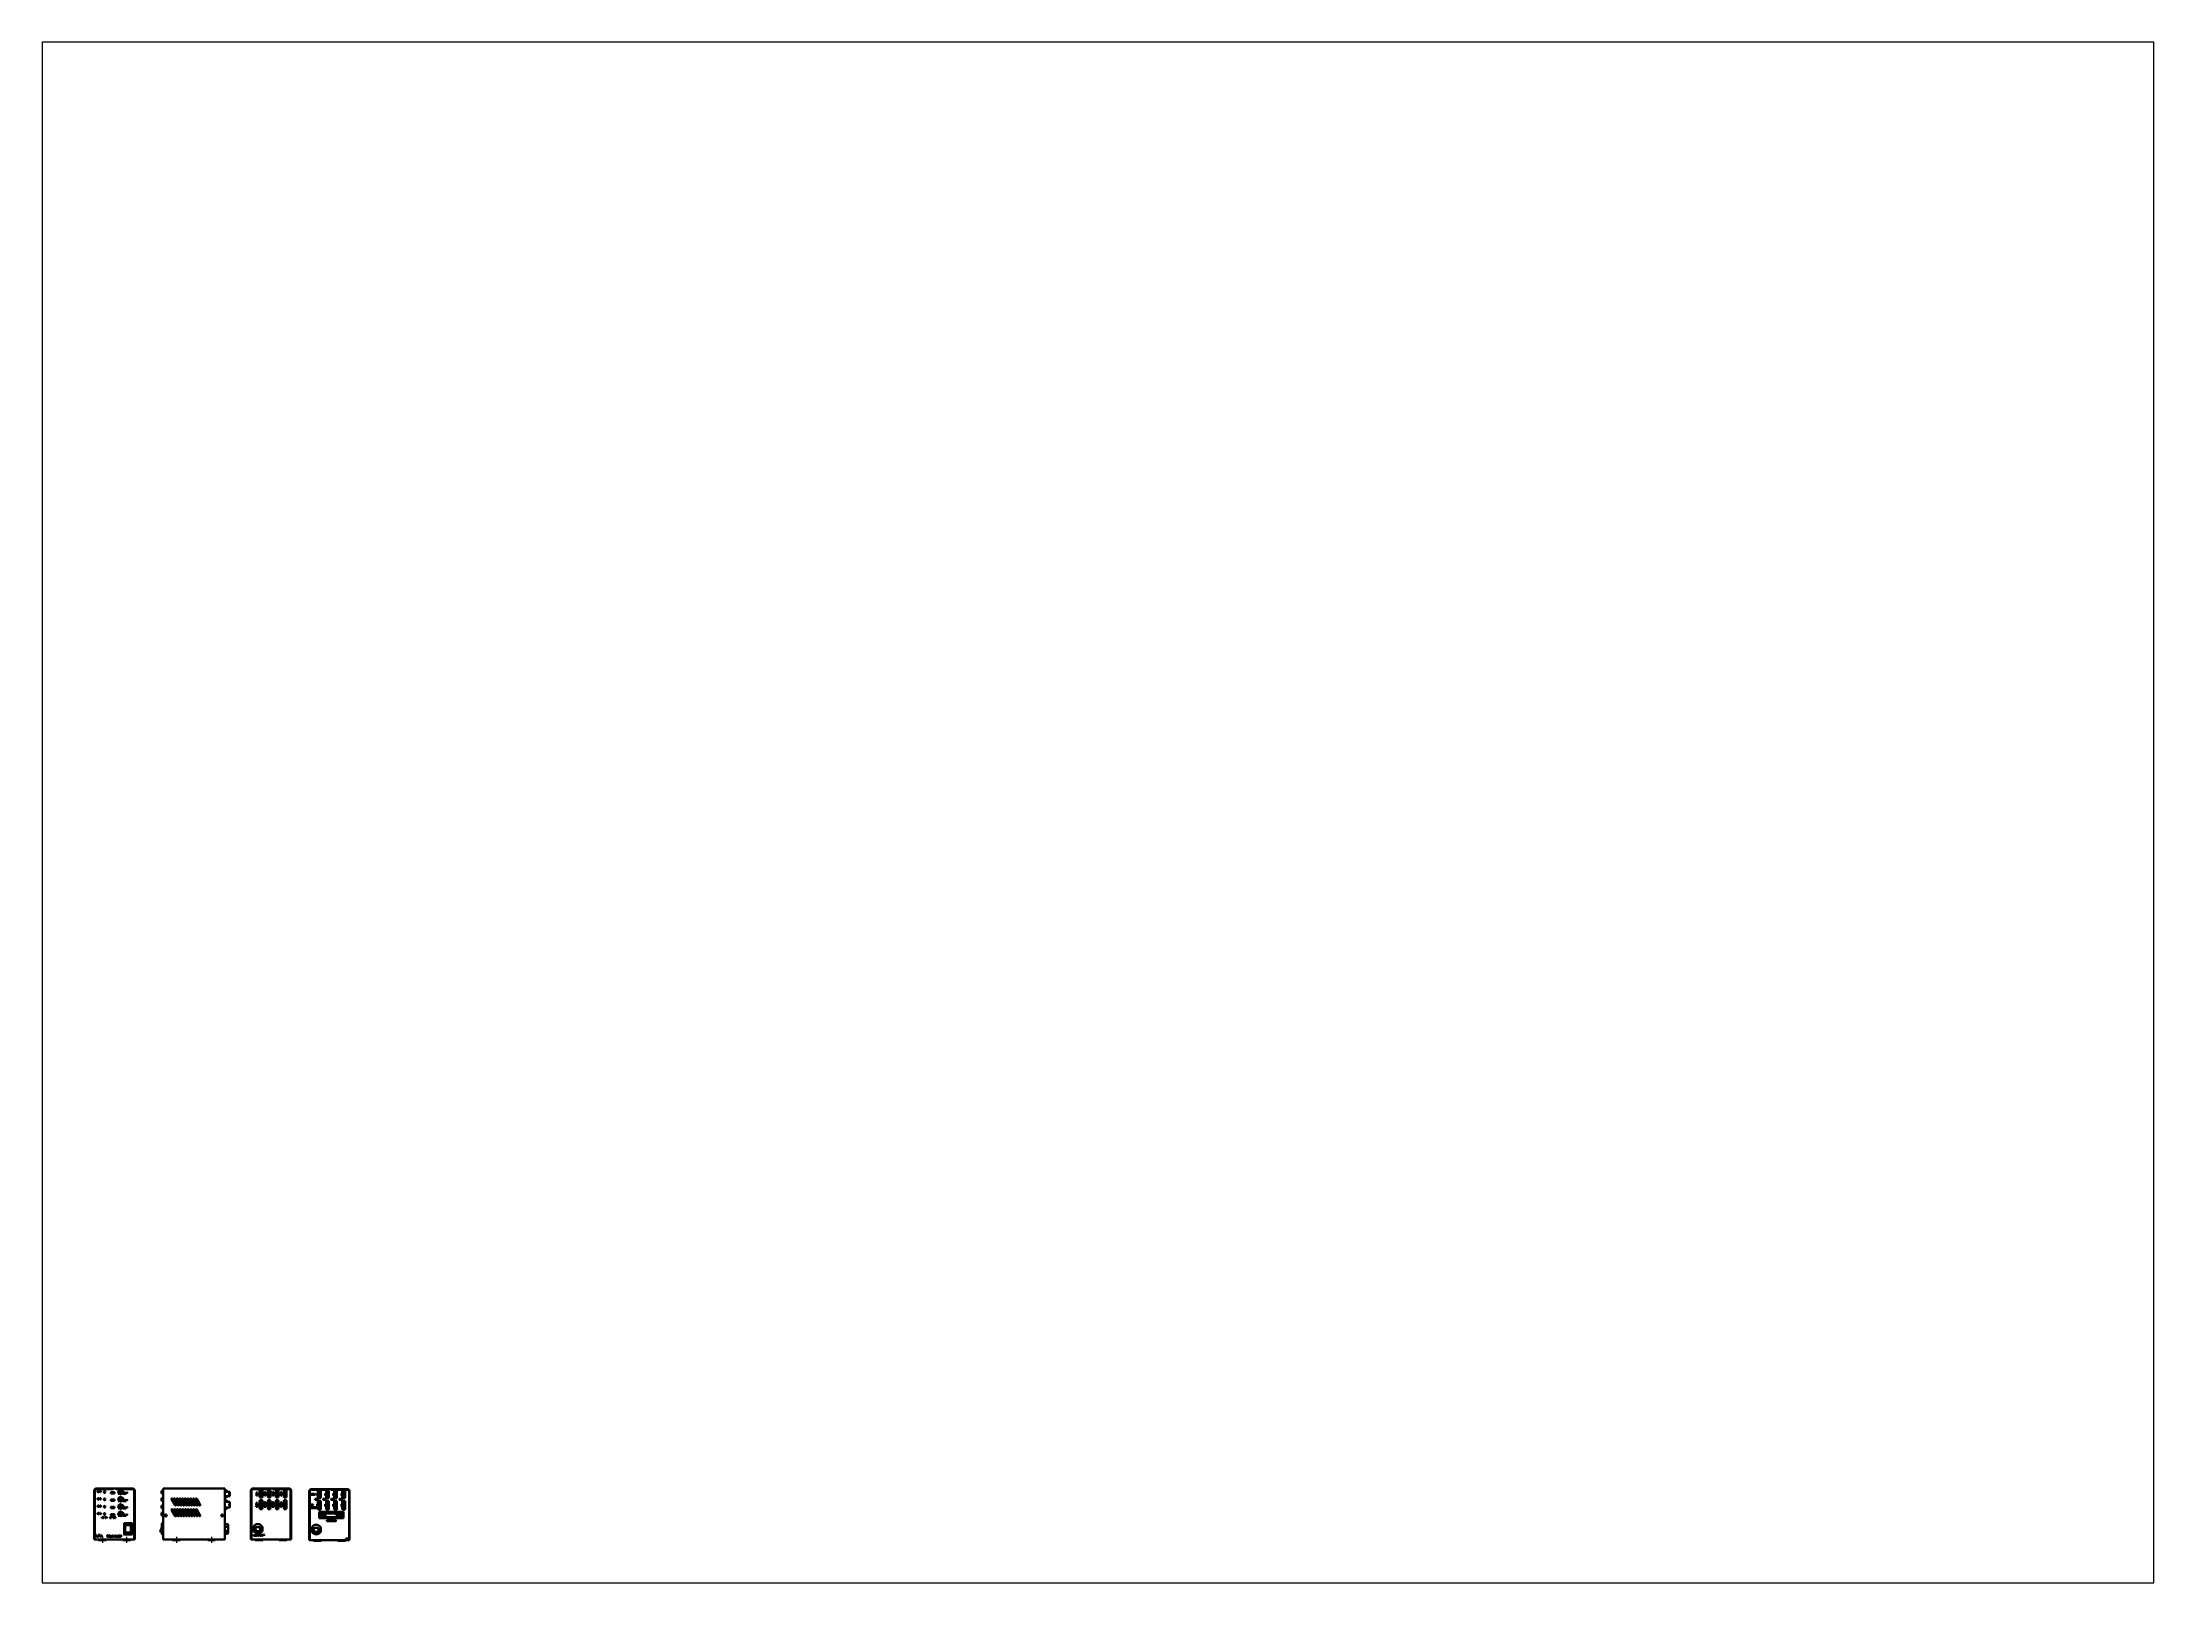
# Paper-space layout 'A3_1_10' of a CAD drawing. Header units: millimetres. Extents: x 0 to 392, y 0 to 286.
# The model-space entities are those that its viewports show. They can reach past a viewport. Long polylines and large blocks are cut down to what shows.
import ezdxf

# ---------------------------------------------------------------- set-up
doc = ezdxf.new("R2010")
doc.units = ezdxf.units.MM
doc.linetypes.add('CENTER', pattern=[2, 1.25, -0.25, 0.25, -0.25])
doc.layers.get('0').update_dxf_attribs({"lineweight": 30})
doc.layers.add('2KD_寸法１', color=7, linetype='Continuous', lineweight=15)
doc.layers.add('PINOFF', color=6, linetype='Continuous', lineweight=9, plot=False)

# ---------------------------------------------------------------- blocks, each defined once
blk = doc.blocks.new('A$C10881AE4')
for p, q in [((-37.5, 91), (-37.5, 2)), ((-36.5, 91), (-36.5, 2)), ((-34.9, 90.8), (-36.4, 90.8)), ((-36.4, 90.8), (-36.4, 1.9)), ((-34.6, 85.1), (-34.6, 85.5)), ((-34, 85.9), (-34, 84.8)), ((-33.8, 84.8), (-33.8, 85.9)), ((-2.7, 95), (-33.5, 95)), ((-2.7, 94), (-33.5, 94)), ((-33.4, 93.8), (-2.5, 93.8)), ((-33.2, 85.5), (-33.2, 85.1)), ((-33, 85.1), (-33, 86.4)), ((-33, 86.4), (-32.4, 86.4)), ((-32.4, 86.4), (-32.4, 84.8)), ((-32.3, 84.8), (-32.3, 86.4)), ((-32.3, 86.4), (-31.7, 86.4)), ((-31.7, 86.4), (-31.7, 84.9)), ((-31.6, 86), (-31.6, 86.4)), ((-31.6, 86.4), (-30.3, 86.4)), ((-31.2, 86), (-31.6, 86)), ((-31.2, 84.2), (-31.2, 86)), ((-30.6, 84.2), (-31.2, 84.2)), ((-30.6, 86), (-30.6, 84.2)), ((-30.3, 86), (-30.6, 86)), ((-30.3, 86.4), (-30.3, 86)), ((-30.2, 86.4), (-29.6, 86.4)), ((-30.2, 84.2), (-30.2, 86.4)), ((-29.6, 84.2), (-30.2, 84.2)), ((-29.6, 86.1), (-29.6, 85.5)), ((-29.4, 85.1), (-29.6, 85.1)), ((-29.6, 85.1), (-29.6, 84.2)), ((-29.4, 85.7), (-29.4, 85.9)), ((-28.9, 85.8), (-28.9, 85.6)), ((-28.8, 85.1), (-28.8, 86.4)), ((-28.8, 86.4), (-28.2, 86.4)), ((-28.2, 86.4), (-28.2, 84.8)), ((-28, 84.8), (-28, 86.4)), ((-28, 86.4), (-27.4, 86.4)), ((-27.4, 86.4), (-27.4, 84.9)), ((-27.3, 86), (-27.3, 86.4)), ((-27.3, 86.4), (-26, 86.4)), ((-27, 86), (-27.3, 86)), ((-27, 84.2), (-27, 86)), ((-26.4, 84.2), (-27, 84.2)), ((-26, 86), (-26.4, 86)), ((-26.4, 86), (-26.4, 84.2)), ((-26, 86.4), (-26, 86)), ((-22.8, 87), (-22.8, 83)), ((-21.2, 87), (-22.8, 87)), ((-22.8, 83), (-22.2, 83)), ((-22.8, 83), (-21.2, 83)), ((-22.2, 86.8), (-22.2, 87)), ((-22.2, 86.8), (-22.2, 83.3)), ((-22.2, 86.8), (-21, 86.8)), ((-22.2, 83.3), (-21, 83.3)), ((-22.2, 83), (-22.2, 83.3)), ((-20.4, 91.2), (-21.2, 91.2)), ((-21.2, 91.2), (-21.2, 87)), ((-21.2, 89), (-21, 89)), ((-21.2, 83), (-21.2, 78.9)), ((-21, 81), (-21.2, 81)), ((-21.2, 78.9), (-20.4, 78.9)), ((-21.1, 82.5), (-21.1, 83.3)), ((-21.1, 82.5), (-21, 82.5)), ((-21.1, 81.6), (-21.1, 82.5)), ((-21.1, 81.6), (-21, 81.6)), ((-21, 89), (-21, 86.8)), ((-17, 89), (-21, 89)), ((-21, 86.8), (-21, 83.3)), ((-21, 83.3), (-21, 81)), ((-21, 81), (-17, 81)), ((-20.4, 89), (-20.4, 92)), ((-20.4, 92), (-16.5, 92)), ((-20.4, 81), (-20.4, 78)), ((-20.1, 88.6), (-19.2, 88.6)), ((-20.1, 86.4), (-20.1, 88.6)), ((-20.1, 88.6), (-19.9, 88.4)), ((-20.1, 86.4), (-19.9, 86.6)), ((-19.2, 86.4), (-20.1, 86.4)), ((-20.1, 86.1), (-19.9, 85.9)), ((-20.1, 86.1), (-19.2, 86.1)), ((-20.1, 83.9), (-20.1, 86.1)), ((-20.1, 83.9), (-19.9, 84.1)), ((-19.2, 83.9), (-20.1, 83.9)), ((-20.1, 83.6), (-19.2, 83.6)), ((-20.1, 81.4), (-20.1, 83.6)), ((-19.9, 83.4), (-20.1, 83.6)), ((-20.1, 81.4), (-19.9, 81.6)), ((-19.2, 81.4), (-20.1, 81.4)), ((-19.9, 88.4), (-19.9, 86.6)), ((-19.4, 88.4), (-19.9, 88.4)), ((-19.9, 86.6), (-19.4, 86.6)), ((-19.4, 85.9), (-19.9, 85.9)), ((-19.9, 85.9), (-19.9, 84.1)), ((-19.9, 84.1), (-19.4, 84.1)), ((-19.4, 83.4), (-19.9, 83.4)), ((-19.9, 83.4), (-19.9, 81.6)), ((-19.9, 83), (-19.4, 83)), ((-19.9, 81.6), (-19.4, 81.6)), ((-19.6, 88), (-19.6, 88.4)), ((-19.4, 87.8), (-19.6, 88)), ((-19.4, 88.4), (-19.2, 88.6)), ((-19.4, 86.6), (-19.4, 88.4)), ((-19.4, 86.6), (-19.2, 86.4)), ((-19.4, 85.9), (-19.2, 86.1)), ((-19.4, 84.1), (-19.4, 85.9)), ((-19.4, 84.1), (-19.2, 83.9)), ((-19.4, 83.4), (-19.2, 83.6)), ((-19.4, 81.6), (-19.4, 83.4)), ((-19.2, 81.4), (-19.4, 81.6)), ((-19.2, 88.6), (-19.2, 86.4)), ((-19.2, 86.1), (-19.2, 83.9)), ((-19.2, 83.6), (-19.2, 81.4)), ((-17, 89), (-17, 88.4)), ((-17, 89), (-16.5, 89)), ((-17, 88.4), (-16, 87.9)), ((-16, 87.2), (-17, 86.7)), ((-17, 86.7), (-17, 85.9)), ((-17, 85.9), (-16, 85.4)), ((-16, 84.7), (-17, 84.2)), ((-17, 84.2), (-17, 83.4)), ((-17, 83.4), (-16, 82.9)), ((-16, 82.2), (-17, 81.7)), ((-17, 81.7), (-17, 81)), ((-17, 81), (-16.5, 81)), ((-16.5, 89), (-16.5, 92)), ((-16, 91.2), (-16.5, 91.2)), ((-16, 89), (-16.5, 89)), ((-16.5, 81), (-16.5, 78)), ((-16.5, 81), (-16, 81)), ((-16.5, 78.9), (-16, 78.9)), ((-16, 89), (-16, 91.2)), ((-16, 87.9), (-16, 89)), ((-16, 87.2), (-16, 87.9)), ((-16, 85.4), (-16, 87.2)), ((-16, 84.7), (-16, 85.4)), ((-16, 82.9), (-16, 84.7)), ((-16, 82.2), (-16, 82.9)), ((-16, 81), (-16, 82.2)), ((-16, 78.9), (-16, 81)), ((-7.8, 87), (-7.8, 83)), ((-6.2, 87), (-7.8, 87)), ((-7.8, 83), (-7.2, 83)), ((-7.8, 83), (-6.2, 83)), ((-7.2, 86.8), (-7.2, 87)), ((-7.2, 86.8), (-7.2, 83.3)), ((-7.2, 86.8), (-6, 86.8)), ((-7.2, 83.3), (-6, 83.3)), ((-7.2, 83), (-7.2, 83.3)), ((-5.4, 91.2), (-6.2, 91.2)), ((-6.2, 91.2), (-6.2, 87)), ((-6.2, 89), (-6, 89)), ((-6.2, 83), (-6.2, 78.9)), ((-6, 81), (-6.2, 81)), ((-6.2, 78.9), (-5.4, 78.9)), ((-6.1, 82.5), (-6.1, 83.3)), ((-6.1, 82.5), (-6, 82.5)), ((-6.1, 81.6), (-6.1, 82.5)), ((-6.1, 81.6), (-6, 81.6)), ((-6, 89), (-6, 86.8)), ((-2, 89), (-6, 89)), ((-6, 86.8), (-6, 83.3)), ((-6, 83.3), (-6, 81)), ((-6, 81), (-2, 81)), ((-5.4, 92), (-1.5, 92)), ((-5.4, 89), (-5.4, 92)), ((-5.4, 81), (-5.4, 78)), ((-5.1, 88.6), (-4.2, 88.6)), ((-5.1, 86.4), (-5.1, 88.6)), ((-5.1, 88.6), (-4.9, 88.4)), ((-5.1, 86.4), (-4.9, 86.6)), ((-4.2, 86.4), (-5.1, 86.4)), ((-5.1, 86.1), (-4.2, 86.1)), ((-5.1, 83.9), (-5.1, 86.1)), ((-5.1, 86.1), (-4.9, 85.9)), ((-5.1, 83.9), (-4.9, 84.1)), ((-4.2, 83.9), (-5.1, 83.9)), ((-5.1, 83.6), (-4.2, 83.6)), ((-5.1, 81.4), (-5.1, 83.6)), ((-4.9, 83.4), (-5.1, 83.6)), ((-5.1, 81.4), (-4.9, 81.6)), ((-4.2, 81.4), (-5.1, 81.4)), ((-4.4, 88.4), (-4.9, 88.4)), ((-4.9, 88.4), (-4.9, 86.6)), ((-4.9, 86.6), (-4.4, 86.6)), ((-4.9, 85.9), (-4.9, 84.1)), ((-4.4, 85.9), (-4.9, 85.9)), ((-4.9, 84.1), (-4.4, 84.1)), ((-4.9, 83.4), (-4.9, 81.6)), ((-4.4, 83.4), (-4.9, 83.4)), ((-4.9, 83), (-4.4, 83)), ((-4.9, 81.6), (-4.4, 81.6)), ((-4.5, 87.8), (-4.5, 86.6)), ((-4.4, 87.8), (-4.5, 87.8)), ((-4.5, 85.9), (-4.5, 85.6)), ((-4.5, 85.6), (-4.5, 84.1)), ((-4.4, 85.6), (-4.5, 85.6)), ((-4.5, 83.4), (-4.5, 83)), ((-4.4, 83), (-4.5, 83)), ((-4.4, 88.4), (-4.2, 88.6)), ((-4.4, 86.6), (-4.4, 88.4)), ((-4.4, 86.6), (-4.2, 86.4)), ((-4.4, 85.9), (-4.2, 86.1)), ((-4.4, 84.1), (-4.4, 85.9)), ((-4.4, 84.1), (-4.2, 83.9)), ((-4.4, 83.4), (-4.2, 83.6)), ((-4.4, 81.6), (-4.4, 83.4)), ((-4.2, 81.4), (-4.4, 81.6)), ((-4.2, 88.6), (-4.2, 86.4)), ((-4.2, 86.1), (-4.2, 83.9)), ((-4.2, 83.6), (-4.2, 81.4)), ((-2.7, 94), (-2.7, 95)), ((2.8, 95), (-2.7, 95)), ((-2.7, 94), (-2.5, 94)), ((-2.5, 93.8), (-2.5, 94.8)), ((-2.5, 94.8), (2.5, 94.8)), ((-2, 89), (-2, 88.4)), ((-2, 89), (-1.5, 89)), ((-2, 88.4), (-1, 87.9)), ((-1, 87.2), (-2, 86.7)), ((-2, 86.7), (-2, 85.9)), ((-2, 85.9), (-1, 85.4)), ((-1, 84.7), (-2, 84.2)), ((-2, 84.2), (-2, 83.4)), ((-2, 83.4), (-1, 82.9)), ((-1, 82.2), (-2, 81.7)), ((-2, 81.7), (-2, 81)), ((-2, 81), (-1.5, 81)), ((-1.5, 89), (-1.5, 92)), ((-1, 91.2), (-1.5, 91.2)), ((-1, 89), (-1.5, 89)), ((-1.5, 81), (-1.5, 78)), ((-1.5, 81), (-1, 81)), ((-1.5, 78.9), (-1, 78.9)), ((-1, 89), (-1, 91.2)), ((-1, 87.9), (-1, 89)), ((-1, 87.2), (-1, 87.9)), ((-1, 85.4), (-1, 87.2)), ((-1, 84.7), (-1, 85.4)), ((-1, 82.9), (-1, 84.7)), ((-1, 82.2), (-1, 82.9)), ((-1, 81), (-1, 82.2)), ((-1, 78.9), (-1, 81)), ((2.5, 94.8), (2.5, 93.8)), ((2.5, 94), (2.8, 94)), ((2.5, 93.8), (33.4, 93.8)), ((33.5, 95), (2.8, 95)), ((2.8, 94), (2.8, 95)), ((33.5, 94), (2.8, 94)), ((7.2, 87), (7.2, 83)), ((8.8, 87), (7.2, 87)), ((7.2, 86.5), (7.8, 86.5)), ((7.8, 83.4), (7.2, 83.4)), ((7.2, 83), (7.8, 83)), ((7.2, 83), (8.8, 83)), ((7.8, 86.8), (7.8, 87)), ((7.8, 86.8), (7.8, 83.3)), ((7.8, 86.8), (9, 86.8)), ((7.8, 83.3), (9, 83.3)), ((7.8, 83), (7.8, 83.3)), ((9.6, 91.2), (8.8, 91.2)), ((8.8, 91.2), (8.8, 87)), ((8.8, 89), (9, 89)), ((8.8, 83), (8.8, 78.9)), ((9, 81), (8.8, 81)), ((8.8, 78.9), (9.6, 78.9)), ((8.9, 82.5), (8.9, 83.3)), ((8.9, 82.5), (9, 82.5)), ((8.9, 81.6), (8.9, 82.5)), ((8.9, 81.6), (9, 81.6)), ((13, 89), (9, 89)), ((9, 89), (9, 86.8)), ((9, 86.8), (9, 83.3)), ((9, 83.3), (9, 81)), ((9, 81), (13, 81)), ((9.6, 92), (13.5, 92)), ((9.6, 89), (9.6, 92)), ((9.6, 81), (9.6, 78)), ((9.9, 88.6), (10.8, 88.6)), ((9.9, 86.4), (9.9, 88.6)), ((9.9, 88.6), (10.1, 88.4)), ((9.9, 86.4), (10.1, 86.6)), ((10.8, 86.4), (9.9, 86.4)), ((9.9, 86.1), (10.1, 85.9)), ((9.9, 86.1), (10.8, 86.1)), ((9.9, 83.9), (9.9, 86.1)), ((9.9, 83.9), (10.1, 84.1)), ((10.8, 83.9), (9.9, 83.9)), ((9.9, 81.4), (9.9, 83.6)), ((10.1, 83.4), (9.9, 83.6)), ((9.9, 83.6), (10.8, 83.6)), ((9.9, 81.4), (10.1, 81.6)), ((10.8, 81.4), (9.9, 81.4)), ((10.6, 88.4), (10.1, 88.4)), ((10.1, 88.4), (10.1, 86.6)), ((10.1, 86.6), (10.6, 86.6)), ((10.6, 85.9), (10.1, 85.9)), ((10.1, 85.9), (10.1, 84.1)), ((10.1, 84.1), (10.6, 84.1)), ((10.1, 83.4), (10.1, 81.6)), ((10.6, 83.4), (10.1, 83.4)), ((10.1, 83), (10.6, 83)), ((10.1, 81.6), (10.6, 81.6)), ((10.6, 88.4), (10.8, 88.6)), ((10.6, 86.6), (10.6, 88.4)), ((10.6, 86.6), (10.8, 86.4)), ((10.6, 85.9), (10.8, 86.1)), ((10.6, 84.1), (10.6, 85.9)), ((10.6, 84.1), (10.8, 83.9)), ((10.6, 83.4), (10.8, 83.6)), ((10.6, 81.6), (10.6, 83.4)), ((10.8, 81.4), (10.6, 81.6)), ((10.8, 88.6), (10.8, 86.4)), ((10.8, 86.1), (10.8, 83.9)), ((10.8, 83.6), (10.8, 81.4)), ((13, 89), (13, 88.4)), ((13, 89), (13.5, 89)), ((13, 88.4), (14, 87.9)), ((14, 87.2), (13, 86.7)), ((13, 86.7), (13, 85.9)), ((13, 85.9), (14, 85.4)), ((14, 84.7), (13, 84.2)), ((13, 84.2), (13, 83.4)), ((13, 83.4), (14, 82.9)), ((14, 82.2), (13, 81.7)), ((13, 81.7), (13, 81)), ((13, 81), (13.5, 81)), ((13.5, 89), (13.5, 92)), ((14, 91.2), (13.5, 91.2)), ((14, 89.2), (13.5, 89.2)), ((14, 89), (13.5, 89)), ((13.5, 81), (13.5, 78)), ((13.5, 81), (14, 81)), ((13.5, 79.4), (14, 79.4)), ((13.5, 78.9), (14, 78.9)), ((14, 89), (14, 91.2)), ((14, 87.9), (14, 89)), ((14, 87.2), (14, 87.9)), ((14, 85.4), (14, 87.2)), ((14, 84.7), (14, 85.4)), ((14, 82.9), (14, 84.7)), ((14, 82.2), (14, 82.9)), ((14, 81), (14, 82.2)), ((14, 78.9), (14, 81)), ((22.2, 87), (22.2, 83)), ((23.8, 87), (22.2, 87)), ((22.2, 83), (22.4, 83)), ((22.2, 83), (22.8, 83)), ((22.2, 83), (23.8, 83)), ((22.4, 87), (22.4, 83)), ((22.5, 85.5), (22.5, 83)), ((22.5, 85.5), (22.8, 85.5)), ((22.8, 86.8), (22.8, 87)), ((22.8, 86.8), (22.8, 83.3)), ((22.8, 86.8), (24, 86.8)), ((22.8, 83.3), (24, 83.3)), ((22.8, 83), (22.8, 83.3)), ((24.6, 91.2), (23.8, 91.2)), ((23.8, 91.2), (23.8, 87)), ((23.8, 89), (24, 89)), ((23.8, 83), (23.8, 78.9)), ((24, 81), (23.8, 81)), ((24.6, 79.4), (23.8, 79.4)), ((23.8, 78.9), (24.6, 78.9)), ((23.9, 82.5), (23.9, 83.3)), ((23.9, 81.6), (23.9, 82.5)), ((23.9, 82.5), (24, 82.5)), ((23.9, 81.6), (24, 81.6)), ((28, 89), (24, 89)), ((24, 89), (24, 86.8)), ((24, 86.8), (24, 83.3)), ((24, 83.3), (24, 81)), ((24, 81), (28, 81)), ((24.6, 89), (24.6, 92)), ((24.6, 92), (28.4, 92)), ((24.6, 81), (24.6, 78)), ((24.9, 88.6), (25.1, 88.4)), ((24.9, 88.6), (25.8, 88.6)), ((24.9, 86.4), (24.9, 88.6)), ((24.9, 86.4), (25.1, 86.6)), ((25.8, 86.4), (24.9, 86.4)), ((24.9, 83.9), (24.9, 86.1)), ((24.9, 86.1), (25.1, 85.9)), ((24.9, 86.1), (25.8, 86.1)), ((24.9, 83.9), (25.1, 84.1)), ((25.8, 83.9), (24.9, 83.9)), ((24.9, 83.6), (25.8, 83.6)), ((24.9, 81.4), (24.9, 83.6)), ((25.1, 83.4), (24.9, 83.6)), ((24.9, 81.4), (25.1, 81.6)), ((25.8, 81.4), (24.9, 81.4)), ((25.6, 88.4), (25.1, 88.4)), ((25.1, 88.4), (25.1, 86.6)), ((25.1, 86.6), (25.6, 86.6)), ((25.1, 85.9), (25.1, 84.1)), ((25.6, 85.9), (25.1, 85.9)), ((25.1, 85.5), (25.6, 85.5)), ((25.1, 84.1), (25.6, 84.1)), ((25.1, 83.4), (25.1, 81.6)), ((25.6, 83.4), (25.1, 83.4)), ((25.1, 83), (25.6, 83)), ((25.1, 81.6), (25.6, 81.6)), ((25.6, 88.4), (25.8, 88.6)), ((25.6, 86.6), (25.6, 88.4)), ((25.6, 86.6), (25.8, 86.4)), ((25.6, 85.9), (25.8, 86.1)), ((25.6, 84.1), (25.6, 85.9)), ((25.6, 84.1), (25.8, 83.9)), ((25.6, 83.4), (25.8, 83.6)), ((25.6, 81.6), (25.6, 83.4)), ((25.8, 81.4), (25.6, 81.6)), ((25.8, 88.6), (25.8, 86.4)), ((25.8, 86.1), (25.8, 83.9)), ((25.8, 83.6), (25.8, 81.4)), ((28, 89), (28, 88.4)), ((28, 89), (28.4, 89)), ((28, 88.4), (29, 87.9)), ((29, 87.2), (28, 86.7)), ((28, 86.7), (28, 85.9)), ((28, 85.9), (29, 85.4)), ((29, 84.7), (28, 84.2)), ((28, 84.2), (28, 83.4)), ((28, 83.4), (29, 82.9)), ((29, 82.2), (28, 81.7)), ((28, 81.7), (28, 81)), ((28, 81), (28.4, 81)), ((28.4, 89), (28.4, 92)), ((29, 91.2), (28.4, 91.2)), ((29, 89), (28.4, 89)), ((28.4, 81), (28.4, 78)), ((28.4, 81), (29, 81)), ((28.4, 79.4), (29, 79.4)), ((28.4, 78.9), (29, 78.9)), ((29, 89), (29, 91.2)), ((29, 87.9), (29, 89)), ((29, 87.2), (29, 87.9)), ((29, 85.4), (29, 87.2)), ((29, 84.7), (29, 85.4)), ((29, 82.9), (29, 84.7)), ((29, 82.2), (29, 82.9)), ((29, 81), (29, 82.2)), ((29, 78.9), (29, 81)), ((36.4, 90.8), (34.9, 90.8)), ((36.4, 1.9), (36.4, 90.8)), ((36.5, 2), (36.5, 91)), ((37.5, 2), (37.5, 91)), ((-34.5, 60.2), (-34.5, 60.9)), ((-34, 66.6), (-33.1, 66.6)), ((-34, 64.4), (-34, 66.6)), ((-33, 64.4), (-34, 64.4)), ((-34, 61.1), (-34, 60)), ((-33.8, 60.7), (-33.8, 61.1)), ((-33.2, 60.7), (-33.8, 60.7)), ((-33.8, 60.1), (-33.8, 60.4)), ((-33.8, 60.4), (-33.2, 60.4)), ((-33.1, 66.1), (-33.5, 66.1)), ((-33.5, 66.1), (-33.5, 65.7)), ((-33.5, 65.7), (-33.1, 65.7)), ((-33.1, 65.3), (-33.5, 65.3)), ((-33.5, 65.3), (-33.5, 64.8)), ((-33.5, 64.8), (-33, 64.8)), ((-33.2, 60.9), (-33.2, 60.7)), ((-33.2, 60.4), (-33.2, 60.3)), ((-33.1, 66.6), (-33.1, 66.1)), ((-33.1, 65.7), (-33.1, 65.3)), ((-32.7, 65.6), (-33, 66.6)), ((-33, 66.6), (-32.4, 66.6)), ((-33, 64.4), (-32.7, 65.6)), ((-33, 64.8), (-33, 64.4)), ((-32.4, 64.4), (-33, 64.4)), ((-33, 60.4), (-33, 60.8)), ((-32.3, 64.7), (-32.4, 64.4)), ((-32.4, 61.1), (-32.4, 60.1)), ((-32.3, 66), (-32.2, 66.6)), ((-32.2, 66.6), (-31.7, 66.6)), ((-32.2, 60.1), (-32.2, 61.1)), ((-31.6, 64.4), (-32.1, 64.4)), ((-31.7, 66.6), (-31.9, 65.6)), ((-31.9, 65.6), (-31.6, 64.4)), ((-31.6, 66.1), (-31.6, 66.6)), ((-31.6, 66.6), (-30.3, 66.6)), ((-31.3, 66.1), (-31.6, 66.1)), ((-31.6, 60.8), (-31.6, 60.4)), ((-31.4, 61.7), (-30.9, 61.7)), ((-31.4, 59.5), (-31.4, 61.7)), ((-30.9, 59.5), (-31.4, 59.5)), ((-31.3, 64.4), (-31.3, 66.1)), ((-30.7, 64.4), (-31.3, 64.4)), ((-30.9, 61.7), (-30.6, 60.7)), ((-30.6, 59.5), (-30.9, 60.5)), ((-30.9, 60.5), (-30.9, 59.5)), ((-30.3, 66.1), (-30.7, 66.1)), ((-30.7, 66.1), (-30.7, 64.4)), ((-30.6, 60.7), (-30.6, 61.7)), ((-30.6, 61.7), (-30.1, 61.7)), ((-30.1, 59.5), (-30.6, 59.5)), ((-30.3, 66.6), (-30.3, 66.1)), ((-30.1, 61.7), (-30.1, 59.5)), ((-30, 61.2), (-30, 61.7)), ((-30, 61.7), (-28.8, 61.7)), ((-29.7, 61.2), (-30, 61.2)), ((-29.7, 59.5), (-29.7, 61.2)), ((-29.1, 59.5), (-29.7, 59.5)), ((-28.8, 61.2), (-29.1, 61.2)), ((-29.1, 61.2), (-29.1, 59.5)), ((-28.8, 61.7), (-28.8, 61.2)), ((-28.6, 61.7), (-28.2, 61.7)), ((-28.6, 59.5), (-28.6, 61.7)), ((-28, 59.5), (-28.6, 59.5)), ((-28, 61.3), (-28, 60.8)), ((-28, 60.5), (-28, 59.5)), ((-27.9, 61), (-27.9, 61.1)), ((-27.9, 59.5), (-27.9, 60.2)), ((-27.3, 59.5), (-27.9, 59.5)), ((-27.3, 60), (-27.3, 59.5)), ((-27.1, 60.4), (-27.1, 60.8)), ((-26.5, 61.1), (-26.5, 60.1)), ((-26.4, 60.1), (-26.4, 61.1)), ((-26.2, 75.7), (-26.2, 76.4)), ((-25.8, 60.8), (-25.8, 60.4)), ((-25.7, 76.6), (-25.7, 75.5)), ((-25.6, 59.5), (-25.6, 61.7)), ((-25.6, 61.7), (-25, 61.7)), ((-24.6, 59.5), (-25.6, 59.5)), ((-25.5, 76.2), (-25.5, 76.6)), ((-24.9, 76.2), (-25.5, 76.2)), ((-25.5, 75.6), (-25.5, 75.9)), ((-25.5, 75.9), (-24.9, 75.9)), ((-25, 61.7), (-25, 59.9)), ((-25, 59.9), (-24.6, 59.9)), ((-24.9, 76.4), (-24.9, 76.2)), ((-24.9, 75.9), (-24.9, 75.8)), ((-24.7, 75), (-24.7, 77.2)), ((-24.7, 77.2), (-24.1, 77.2)), ((-24.1, 75), (-24.7, 75)), ((-24.6, 59.9), (-24.6, 59.5)), ((-24.2, 59.5), (-23.9, 61.7)), ((-23.6, 59.5), (-24.2, 59.5)), ((-24.1, 77.2), (-24.1, 76.4)), ((-24.1, 76.4), (-23.9, 76.4)), ((-23.9, 75.9), (-24.1, 75.9)), ((-24.1, 75.9), (-24.1, 75)), ((-23.9, 76.4), (-23.9, 77.2)), ((-23.9, 77.2), (-23.3, 77.2)), ((-23.9, 75), (-23.9, 75.9)), ((-23.3, 75), (-23.9, 75)), ((-23.9, 61.7), (-23, 61.7)), ((-23.5, 59.8), (-23.6, 59.5)), ((-23.5, 60.2), (-23.3, 60.2)), ((-23.3, 59.8), (-23.5, 59.8)), ((-23.3, 77.2), (-23.3, 75)), ((-23.3, 59.5), (-23.3, 59.8)), ((-22.7, 59.5), (-23.3, 59.5)), ((-23.2, 76.5), (-23.2, 76.8)), ((-23.1, 76.5), (-23.2, 76.5)), ((-23, 61.7), (-22.7, 59.5)), ((-22.8, 75), (-22.8, 76.1)), ((-22.2, 75), (-22.8, 75)), ((-21.2, 67), (-22.8, 67)), ((-22.8, 67), (-22.8, 63)), ((-22.8, 63), (-21.2, 63)), ((-22.6, 77.2), (-22.2, 77.2)), ((-22.2, 77.2), (-22.2, 75)), ((-22.2, 66.8), (-22.2, 67)), ((-22.2, 66.8), (-22.2, 63.3)), ((-22.2, 66.8), (-21, 66.8)), ((-22.2, 63.3), (-21, 63.3)), ((-22.2, 63), (-22.2, 63.3)), ((-20.4, 72.4), (-21.2, 72.4)), ((-21.2, 72.4), (-21.2, 67)), ((-21.2, 70.3), (-21, 70.3)), ((-21.2, 63), (-21.2, 57.6)), ((-21, 59.8), (-21.2, 59.8)), ((-21.2, 57.6), (-20.4, 57.6)), ((-21.1, 62.2), (-21, 62.2)), ((-21.1, 61.3), (-21.1, 62.2)), ((-21.1, 61.3), (-21, 61.3)), ((-21.1, 60.4), (-21.1, 61.3)), ((-21.1, 60.4), (-21, 60.4)), ((-21, 70.3), (-21, 66.8)), ((-16, 70.3), (-21, 70.3)), ((-21, 66.8), (-21, 63.3)), ((-21, 63.3), (-21, 59.8)), ((-21, 59.8), (-16, 59.8)), ((-20.4, 78), (-16.5, 78)), ((-20.4, 70.3), (-20.4, 73.3)), ((-20.4, 73.3), (-16.5, 73.3)), ((-20.4, 59.8), (-20.4, 56.8)), ((-20.4, 56.8), (-16.5, 56.8)), ((-20.1, 69.9), (-19.2, 69.9)), ((-20.1, 67.7), (-20.1, 69.9)), ((-20.1, 69.9), (-19.9, 69.7)), ((-20.1, 67.7), (-19.9, 67.9)), ((-19.2, 67.7), (-20.1, 67.7)), ((-20.1, 67.4), (-19.2, 67.4)), ((-20.1, 65.2), (-20.1, 67.4)), ((-20.1, 67.4), (-19.9, 67.2)), ((-20.1, 65.2), (-19.9, 65.4)), ((-19.2, 65.2), (-20.1, 65.2)), ((-20.1, 64.9), (-19.2, 64.9)), ((-20.1, 62.7), (-20.1, 64.9)), ((-20.1, 64.9), (-19.9, 64.7)), ((-20.1, 62.7), (-19.9, 62.9)), ((-19.2, 62.7), (-20.1, 62.7)), ((-20.1, 60.2), (-20.1, 62.4)), ((-19.9, 62.2), (-20.1, 62.4)), ((-20.1, 62.4), (-19.2, 62.4)), ((-19.9, 60.4), (-20.1, 60.2)), ((-19.2, 60.2), (-20.1, 60.2)), ((-19.9, 69.7), (-19.9, 67.9)), ((-19.4, 69.7), (-19.9, 69.7)), ((-19.9, 69.4), (-19.4, 69.4)), ((-19.9, 67.9), (-19.4, 67.9)), ((-19.9, 67.2), (-19.9, 65.4)), ((-19.4, 67.2), (-19.9, 67.2)), ((-19.9, 65.4), (-19.4, 65.4)), ((-19.4, 64.7), (-19.9, 64.7)), ((-19.9, 64.7), (-19.9, 62.9)), ((-19.9, 62.9), (-19.4, 62.9)), ((-19.9, 62.2), (-19.9, 60.4)), ((-19.4, 62.2), (-19.9, 62.2)), ((-19.9, 60.4), (-19.4, 60.4)), ((-19.4, 69.7), (-19.2, 69.9)), ((-19.4, 67.9), (-19.4, 69.7)), ((-19.4, 67.9), (-19.2, 67.7)), ((-19.4, 67.2), (-19.2, 67.4)), ((-19.4, 65.4), (-19.4, 67.2)), ((-19.4, 65.4), (-19.2, 65.2)), ((-19.4, 64.7), (-19.2, 64.9)), ((-19.4, 62.9), (-19.4, 64.7)), ((-19.4, 62.9), (-19.2, 62.7)), ((-19.2, 62.4), (-19.4, 62.2)), ((-19.4, 60.4), (-19.4, 62.2)), ((-19.2, 60.2), (-19.4, 60.4)), ((-19.2, 69.9), (-19.2, 67.7)), ((-19.2, 67.4), (-19.2, 65.2)), ((-19.2, 64.9), (-19.2, 62.7)), ((-19.2, 62.4), (-19.2, 60.2)), ((25.9, 53), (-19.1, 53)), ((-19.1, 53), (-19.1, 41)), ((-19, 45), (-19.1, 45)), ((-19.1, 43.4), (-18.8, 43.4)), ((-19.1, 42.7), (-18.6, 42.7)), ((-19.1, 42.2), (-16.4, 42.2)), ((-19.1, 41), (25.9, 41)), ((-19, 45), (-19, 44.6)), ((-19, 43.4), (-19, 43.4)), ((-19, 42.7), (-19, 42.7)), ((-18.8, 43.4), (-18.9, 44.3)), ((-18.8, 42.9), (-18.8, 43.2)), ((-18.6, 42.2), (-18.6, 42.7)), ((-18.4, 42.2), (-18.4, 53)), ((-16.4, 45.3), (-18.4, 46.5)), ((-17.7, 52.4), (-17.7, 53)), ((-17.1, 52.4), (-17.7, 52.4)), ((-17.1, 53), (-17.1, 52.4)), ((-16, 69.7), (-17, 69.2)), ((-17, 69.2), (-17, 68.4)), ((-17, 69.1), (-16.7, 69.1)), ((-17, 68.4), (-16, 67.9)), ((-16.7, 68.4), (-17, 68.4)), ((-16, 67.2), (-17, 66.7)), ((-17, 66.7), (-17, 65.9)), ((-17, 66.6), (-16.7, 66.6)), ((-17, 65.9), (-16, 65.4)), ((-16.7, 65.9), (-17, 65.9)), ((-16, 64.7), (-17, 64.2)), ((-17, 64.2), (-17, 63.4)), ((-17, 64.1), (-16.7, 64.1)), ((-17, 63.4), (-16, 62.9)), ((-16.7, 63.4), (-17, 63.4)), ((-16, 62.2), (-17, 61.7)), ((-17, 61.7), (-17, 60.9)), ((-17, 61.6), (-16.7, 61.6)), ((-17, 60.9), (-16, 60.4)), ((-16.7, 60.9), (-17, 60.9)), ((-16.7, 69.1), (-16.7, 68.4)), ((-16.7, 66.6), (-16.7, 65.9)), ((-16.7, 64.1), (-16.7, 63.4)), ((-16.7, 61.6), (-16.7, 60.9)), ((-16.5, 70.3), (-16.5, 73.3)), ((-16, 72.4), (-16.5, 72.4)), ((-16.5, 59.8), (-16.5, 56.8)), ((-16, 58.7), (-16.5, 59)), ((-16.5, 57.6), (-16, 57.6)), ((-16.4, 50.7), (-16.4, 42.2)), ((-16.4, 50.7), (-13.2, 50.7)), ((-16.4, 42.2), (-13.2, 42.2)), ((-16, 72.3), (-16.2, 72.4)), ((-16, 70.3), (-16, 72.4)), ((-16, 69.7), (-16, 70.3)), ((-16, 67.9), (-16, 69.7)), ((-16, 67.2), (-16, 67.9)), ((-16, 65.4), (-16, 67.2)), ((-16, 64.7), (-16, 65.4)), ((-16, 62.9), (-16, 64.7)), ((-16, 62.2), (-16, 62.9)), ((-16, 60.4), (-16, 62.2)), ((-16, 59.8), (-16, 60.4)), ((-16, 57.6), (-16, 59.8)), ((-13.2, 50.7), (-13.2, 42.2)), ((-13.2, 50.7), (-11.2, 50.7)), ((-11.2, 42.2), (-13.2, 42.2)), ((-11.4, 75.7), (-11.4, 76.4)), ((-11.2, 42.2), (-11.2, 50.7)), ((-11.2, 50.7), (-7.2, 50.7)), ((-7.2, 42.2), (-11.2, 42.2)), ((-10.8, 76.6), (-10.8, 75.5)), ((-10.6, 76.2), (-10.6, 76.6)), ((-10.1, 76.2), (-10.6, 76.2)), ((-10.6, 75.6), (-10.6, 75.9)), ((-10.6, 75.9), (-10.1, 75.9)), ((-10.1, 76.4), (-10.1, 76.2)), ((-10.1, 75.9), (-10.1, 75.8)), ((-9.9, 77.2), (-9.3, 77.2)), ((-9.9, 75), (-9.9, 77.2)), ((-9.3, 75), (-9.9, 75)), ((-9.3, 77.2), (-9.3, 76.4)), ((-9.3, 76.4), (-9.1, 76.4)), ((-9.3, 75.9), (-9.3, 75)), ((-9.1, 75.9), (-9.3, 75.9)), ((-9.1, 77.2), (-8.5, 77.2)), ((-9.1, 76.4), (-9.1, 77.2)), ((-9.1, 75), (-9.1, 75.9)), ((-8.5, 75), (-9.1, 75)), ((-8.5, 77.2), (-8.5, 75)), ((-8.3, 76.4), (-8.3, 76.5)), ((-7.8, 76.4), (-8.3, 76.4)), ((-8.3, 75), (-8.3, 75.3)), ((-7.1, 75), (-8.3, 75)), ((-7.8, 76.6), (-7.8, 76.4)), ((-6.2, 67), (-7.8, 67)), ((-7.8, 67), (-7.8, 63)), ((-7.8, 63), (-6.2, 63)), ((-7.7, 75.3), (-7.1, 75.3)), ((-7.2, 66.8), (-7.2, 67)), ((-7.2, 66.8), (-7.2, 63.3)), ((-7.2, 66.8), (-6, 66.8)), ((-7.2, 63.3), (-6, 63.3)), ((-7.2, 63), (-7.2, 63.3)), ((-7.2, 42.2), (-7.2, 50.7)), ((-7.2, 50.7), (-7.2, 49.7)), ((-7.2, 50.7), (-7.2, 50.7)), ((1.4, 50.7), (-7.2, 50.7)), ((-7.2, 49.7), (-7.2, 49.7)), ((-7.2, 49.7), (1.4, 49.7)), ((-7.2, 43.3), (-7.2, 42.2)), ((-7.2, 43.3), (-7.2, 43.3)), ((12.5, 43.3), (-7.2, 43.3)), ((-7.2, 42.2), (-7.2, 42.2)), ((12.5, 42.2), (-7.2, 42.2)), ((-7.1, 75.3), (-7.1, 75)), ((-5.4, 72.4), (-6.2, 72.4)), ((-6.2, 72.4), (-6.2, 67)), ((-6.2, 70.3), (-6, 70.3)), ((-6.2, 63), (-6.2, 57.6)), ((-6, 59.8), (-6.2, 59.8)), ((-6.2, 57.6), (-5.4, 57.6)), ((-6.1, 62.2), (-6, 62.2)), ((-6.1, 61.3), (-6.1, 62.2)), ((-6.1, 61.3), (-6, 61.3)), ((-6.1, 60.4), (-6.1, 61.3)), ((-6.1, 60.4), (-6, 60.4)), ((-1, 70.3), (-6, 70.3)), ((-6, 70.3), (-6, 66.8)), ((-6, 66.8), (-6, 63.3)), ((-6, 63.3), (-6, 59.8)), ((-6, 59.8), (-1, 59.8)), ((-5.4, 78), (-1.5, 78)), ((-5.4, 70.3), (-5.4, 73.3)), ((-5.4, 73.3), (-1.5, 73.3)), ((-5.4, 59.8), (-5.4, 56.8)), ((-5.4, 56.8), (-1.5, 56.8)), ((-5.1, 69.9), (-4.2, 69.9)), ((-5.1, 67.7), (-5.1, 69.9)), ((-5.1, 69.9), (-4.9, 69.7)), ((-5.1, 67.7), (-4.9, 67.9)), ((-4.2, 67.7), (-5.1, 67.7)), ((-5.1, 67.4), (-4.2, 67.4)), ((-5.1, 65.2), (-5.1, 67.4)), ((-5.1, 67.4), (-4.9, 67.2)), ((-5.1, 65.2), (-4.9, 65.4)), ((-4.2, 65.2), (-5.1, 65.2)), ((-5.1, 64.9), (-4.2, 64.9)), ((-5.1, 62.7), (-5.1, 64.9)), ((-5.1, 64.9), (-4.9, 64.7)), ((-5.1, 62.7), (-4.9, 62.9)), ((-4.2, 62.7), (-5.1, 62.7)), ((-5.1, 60.2), (-5.1, 62.4)), ((-4.9, 62.2), (-5.1, 62.4)), ((-5.1, 62.4), (-4.2, 62.4)), ((-4.9, 60.4), (-5.1, 60.2)), ((-4.2, 60.2), (-5.1, 60.2)), ((-4.9, 69.7), (-4.9, 67.9)), ((-4.4, 69.7), (-4.9, 69.7)), ((-4.9, 69.4), (-4.4, 69.4)), ((-4.9, 67.9), (-4.4, 67.9)), ((-4.4, 67.2), (-4.9, 67.2)), ((-4.9, 67.2), (-4.9, 65.4)), ((-4.9, 65.4), (-4.4, 65.4)), ((-4.9, 64.7), (-4.9, 62.9)), ((-4.4, 64.7), (-4.9, 64.7)), ((-4.9, 62.9), (-4.4, 62.9)), ((-4.9, 62.2), (-4.9, 60.4)), ((-4.4, 62.2), (-4.9, 62.2)), ((-4.9, 60.4), (-4.4, 60.4)), ((-4.5, 69.7), (-4.5, 69.4)), ((-4.4, 69.4), (-4.5, 69.4)), ((-4.5, 60.6), (-4.5, 60.4)), ((-4.4, 60.6), (-4.5, 60.6)), ((-4.4, 69.7), (-4.2, 69.9)), ((-4.4, 67.9), (-4.4, 69.7)), ((-4.4, 67.9), (-4.2, 67.7)), ((-4.4, 67.2), (-4.2, 67.4)), ((-4.4, 65.4), (-4.4, 67.2)), ((-4.4, 65.4), (-4.2, 65.2)), ((-4.4, 64.7), (-4.2, 64.9)), ((-4.4, 62.9), (-4.4, 64.7)), ((-4.4, 62.9), (-4.2, 62.7)), ((-4.2, 62.4), (-4.4, 62.2)), ((-4.4, 60.4), (-4.4, 62.2)), ((-4.2, 60.2), (-4.4, 60.4)), ((-4.2, 69.9), (-4.2, 67.7)), ((-4.2, 67.4), (-4.2, 65.2)), ((-4.2, 64.9), (-4.2, 62.7)), ((-4.2, 62.4), (-4.2, 60.2)), ((-2.8, 52.4), (-2.8, 53)), ((-2.3, 52.4), (-2.8, 52.4)), ((-2.3, 52.4), (-2.3, 53)), ((-1, 69.7), (-2, 69.2)), ((-2, 69.2), (-2, 68.4)), ((-2, 69.1), (-1.7, 69.1)), ((-2, 68.4), (-1, 67.9)), ((-1.7, 68.4), (-2, 68.4)), ((-1, 67.2), (-2, 66.7)), ((-2, 66.7), (-2, 65.9)), ((-2, 66.6), (-1.7, 66.6)), ((-2, 65.9), (-1, 65.4)), ((-1.7, 65.9), (-2, 65.9)), ((-1, 64.7), (-2, 64.2)), ((-2, 64.2), (-2, 63.4)), ((-2, 64.1), (-1.7, 64.1)), ((-2, 63.4), (-1, 62.9)), ((-1.7, 63.4), (-2, 63.4)), ((-1, 62.2), (-2, 61.7)), ((-2, 61.7), (-2, 60.9)), ((-2, 61.6), (-1.7, 61.6)), ((-2, 60.9), (-1, 60.4)), ((-1.7, 60.9), (-2, 60.9)), ((-1.7, 69.1), (-1.7, 68.4)), ((-1.7, 66.6), (-1.7, 65.9)), ((-1.7, 64.1), (-1.7, 63.4)), ((-1.7, 61.6), (-1.7, 60.9)), ((-1.5, 70.3), (-1.5, 73.3)), ((-1, 72.4), (-1.5, 72.4)), ((-1, 72), (-1.5, 72)), ((-1, 71.4), (-1.5, 71.4)), ((-1.5, 59.8), (-1.5, 56.8)), ((-1, 58.4), (-1.5, 58.4)), ((-1, 57.8), (-1.5, 57.8)), ((-1.5, 57.6), (-1, 57.6)), ((-1, 70.3), (-1, 72.4)), ((-1, 69.7), (-1, 70.3)), ((-1, 67.9), (-1, 69.7)), ((-1, 67.2), (-1, 67.9)), ((-1, 65.4), (-1, 67.2)), ((-1, 64.7), (-1, 65.4)), ((-1, 62.9), (-1, 64.7)), ((-1, 62.2), (-1, 62.9)), ((-1, 60.4), (-1, 62.2)), ((-1, 59.8), (-1, 60.4)), ((-1, 57.6), (-1, 59.8)), ((-0.8, 52.4), (-0.8, 53)), ((-0.3, 52.4), (-0.8, 52.4)), ((-0.3, 52.4), (-0.3, 53)), ((1.2, 52.4), (1.2, 53)), ((1.7, 52.4), (1.2, 52.4)), ((1.4, 50.7), (1.4, 49.7)), ((1.4, 49.7), (5.5, 49.7)), ((1.7, 52.4), (1.7, 53)), ((3.5, 75.7), (3.5, 76.4)), ((4.1, 76.6), (4.1, 75.5)), ((4.3, 76.2), (4.3, 76.6)), ((4.9, 76.2), (4.3, 76.2)), ((4.3, 75.6), (4.3, 75.9)), ((4.3, 75.9), (4.9, 75.9)), ((4.9, 76.4), (4.9, 76.2)), ((4.9, 75.9), (4.9, 75.8)), ((5.1, 77.2), (5.7, 77.2)), ((5.1, 75), (5.1, 77.2)), ((5.7, 75), (5.1, 75)), ((5.5, 50.7), (5.5, 49.7)), ((14, 50.7), (5.5, 50.7)), ((5.5, 49.7), (14, 49.7)), ((5.7, 77.2), (5.7, 76.4)), ((5.7, 76.4), (5.9, 76.4)), ((5.7, 75.9), (5.7, 75)), ((5.9, 75.9), (5.7, 75.9)), ((5.9, 77.2), (6.5, 77.2)), ((5.9, 76.4), (5.9, 77.2)), ((5.9, 75), (5.9, 75.9)), ((6.5, 75), (5.9, 75)), ((6.5, 77.2), (6.5, 75)), ((6.6, 76.5), (6.6, 76.7)), ((7.2, 76.5), (6.6, 76.5)), ((6.6, 75.7), (6.6, 75.8)), ((6.6, 75.8), (7.2, 75.8)), ((7.1, 76), (7.1, 76.3)), ((7.2, 76.7), (7.2, 76.5)), ((7.2, 75.8), (7.2, 75.5)), ((7.2, 67), (7.2, 63)), ((8.8, 67), (7.2, 67)), ((7.2, 63), (8.8, 63)), ((7.4, 76.6), (7.4, 76.7)), ((7.4, 75.6), (7.4, 75.7)), ((7.8, 66.8), (7.8, 67)), ((7.8, 66.8), (7.8, 63.3)), ((7.8, 66.8), (9, 66.8)), ((7.8, 63.3), (9, 63.3)), ((7.8, 63), (7.8, 63.3)), ((9.6, 72.4), (8.8, 72.4)), ((8.8, 72.4), (8.8, 67)), ((8.8, 70.3), (9, 70.3)), ((8.8, 63), (8.8, 57.6)), ((9, 59.8), (8.8, 59.8)), ((8.8, 57.6), (9.6, 57.6)), ((8.9, 61.3), (8.9, 62.2)), ((8.9, 62.2), (9, 62.2)), ((8.9, 61.3), (9, 61.3)), ((8.9, 60.4), (8.9, 61.3)), ((8.9, 60.4), (9, 60.4)), ((9, 70.3), (9, 66.8)), ((14, 70.3), (9, 70.3)), ((9, 66.8), (9, 63.3)), ((9, 63.3), (9, 59.8)), ((9, 59.8), (14, 59.8)), ((9.6, 78), (13.5, 78)), ((9.6, 73.3), (13.5, 73.3)), ((9.6, 70.3), (9.6, 73.3)), ((9.6, 59.8), (9.6, 56.8)), ((9.6, 56.8), (13.5, 56.8)), ((9.9, 69.9), (10.8, 69.9)), ((9.9, 67.7), (9.9, 69.9)), ((9.9, 69.9), (10.1, 69.7)), ((9.9, 67.7), (10.1, 67.9)), ((10.8, 67.7), (9.9, 67.7)), ((9.9, 67.4), (10.8, 67.4)), ((9.9, 65.2), (9.9, 67.4)), ((9.9, 67.4), (10.1, 67.2)), ((9.9, 65.2), (10.1, 65.4)), ((10.8, 65.2), (9.9, 65.2)), ((9.9, 64.9), (10.8, 64.9)), ((9.9, 62.7), (9.9, 64.9)), ((9.9, 64.9), (10.1, 64.7)), ((9.9, 62.7), (10.1, 62.9)), ((10.8, 62.7), (9.9, 62.7)), ((9.9, 60.2), (9.9, 62.4)), ((10.1, 62.2), (9.9, 62.4)), ((9.9, 62.4), (10.8, 62.4)), ((10.1, 60.4), (9.9, 60.2)), ((10.8, 60.2), (9.9, 60.2)), ((10.1, 69.7), (10.1, 67.9)), ((10.6, 69.7), (10.1, 69.7)), ((10.1, 69.4), (10.6, 69.4)), ((10.1, 67.9), (10.6, 67.9)), ((10.1, 67.2), (10.1, 65.4)), ((10.6, 67.2), (10.1, 67.2)), ((10.1, 65.4), (10.6, 65.4)), ((10.1, 64.7), (10.1, 62.9)), ((10.6, 64.7), (10.1, 64.7)), ((10.1, 62.9), (10.6, 62.9)), ((10.1, 62.2), (10.1, 60.4)), ((10.6, 62.2), (10.1, 62.2)), ((10.1, 60.4), (10.6, 60.4)), ((10.4, 65.8), (10.4, 67.2)), ((10.6, 65.8), (10.4, 65.8)), ((10.4, 52.2), (10.4, 53)), ((12.4, 52.2), (10.4, 52.2)), ((10.6, 69.7), (10.8, 69.9)), ((10.6, 67.9), (10.6, 69.7)), ((10.6, 67.9), (10.8, 67.7)), ((10.6, 67.2), (10.8, 67.4)), ((10.6, 65.4), (10.6, 67.2)), ((10.6, 65.4), (10.8, 65.2)), ((10.6, 64.7), (10.8, 64.9)), ((10.6, 62.9), (10.6, 64.7)), ((10.6, 62.9), (10.8, 62.7)), ((10.8, 62.4), (10.6, 62.2)), ((10.6, 60.4), (10.6, 62.2)), ((10.8, 60.2), (10.6, 60.4)), ((10.8, 69.9), (10.8, 67.7)), ((10.8, 67.4), (10.8, 65.2)), ((10.8, 64.9), (10.8, 62.7)), ((10.8, 62.4), (10.8, 60.2)), ((12, 48), (12, 47.4)), ((12.6, 48), (12, 48)), ((12, 47.4), (12.6, 47.4)), ((12.4, 53), (12.4, 52.2)), ((12.4, 52.2), (23.4, 52.2)), ((12.5, 42.2), (12.5, 43.3)), ((12.5, 43.3), (14, 43.3)), ((14, 42.2), (12.5, 42.2)), ((12.6, 47.4), (12.6, 48)), ((14, 69.7), (13, 69.2)), ((13, 69.2), (13, 68.4)), ((13, 69.1), (13.3, 69.1)), ((13, 68.4), (14, 67.9)), ((13.3, 68.4), (13, 68.4)), ((14, 67.2), (13, 66.7)), ((13, 66.7), (13, 65.9)), ((13, 66.6), (13.3, 66.6)), ((13, 65.9), (14, 65.4)), ((13.3, 65.9), (13, 65.9)), ((14, 64.7), (13, 64.2)), ((13, 64.2), (13, 63.4)), ((13, 64.1), (13.3, 64.1)), ((13, 63.4), (14, 62.9)), ((13.3, 63.4), (13, 63.4)), ((14, 62.2), (13, 61.7)), ((13, 61.7), (13, 60.9)), ((13, 61.6), (13.3, 61.6)), ((13.3, 61.1), (13, 61.1)), ((13, 60.9), (14, 60.4)), ((13.3, 60.9), (13, 60.9)), ((13.3, 69.1), (13.3, 68.4)), ((13.3, 66.6), (13.3, 65.9)), ((13.3, 64.1), (13.3, 63.4)), ((13.3, 61.6), (13.3, 60.9)), ((13.5, 70.3), (13.5, 73.3)), ((14, 72.4), (13.5, 72.4)), ((13.5, 70.6), (14, 70.6)), ((13.5, 59.8), (13.5, 56.8)), ((13.5, 57.6), (14, 57.6)), ((14, 70.3), (14, 72.4)), ((14, 69.7), (14, 70.3)), ((14, 67.9), (14, 69.7)), ((14, 67.2), (14, 67.9)), ((14, 65.4), (14, 67.2)), ((14, 64.7), (14, 65.4)), ((14, 62.9), (14, 64.7)), ((14, 62.2), (14, 62.9)), ((14, 60.4), (14, 62.2)), ((14, 59.8), (14, 60.4)), ((14, 57.6), (14, 59.8)), ((14, 42.2), (14, 50.7)), ((14, 50.7), (18, 50.7)), ((14, 49.7), (14, 50.7)), ((14, 50.7), (14, 50.7)), ((14, 49.7), (14, 49.7)), ((18, 42.2), (14, 42.2)), ((14.6, 52.4), (14.6, 53)), ((15.3, 52.4), (14.6, 52.4)), ((15.3, 53), (15.3, 52.4)), ((17.1, 52.4), (17.1, 53)), ((17.8, 52.4), (17.1, 52.4)), ((17.8, 53), (17.8, 52.4)), ((18, 42.2), (18, 50.7)), ((20, 50.7), (18, 50.7)), ((20, 42.2), (18, 42.2)), ((18.6, 75.7), (18.6, 76.4)), ((19.2, 76.6), (19.2, 75.5)), ((19.4, 76.2), (19.4, 76.6)), ((19.9, 76.2), (19.4, 76.2)), ((19.4, 75.6), (19.4, 75.9)), ((19.4, 75.9), (19.9, 75.9)), ((19.6, 52.4), (19.6, 53)), ((20.3, 52.4), (19.6, 52.4)), ((19.9, 76.4), (19.9, 76.2)), ((19.9, 75.9), (19.9, 75.8)), ((20, 50.7), (20, 42.2)), ((20, 50.7), (23.2, 50.7)), ((20, 42.2), (23.2, 42.2)), ((20.2, 75), (20.2, 77.2)), ((20.2, 77.2), (20.7, 77.2)), ((20.7, 75), (20.2, 75)), ((20.3, 53), (20.3, 52.4)), ((20.7, 77.2), (20.7, 76.4)), ((20.7, 76.4), (20.9, 76.4)), ((20.9, 75.9), (20.7, 75.9)), ((20.7, 75.9), (20.7, 75)), ((20.9, 76.4), (20.9, 77.2)), ((20.9, 77.2), (21.5, 77.2)), ((20.9, 75), (20.9, 75.9)), ((21.5, 75), (20.9, 75)), ((21.5, 77.2), (21.5, 75)), ((21.6, 75.7), (22.1, 77.2)), ((21.6, 75.3), (21.6, 75.7)), ((22.3, 75.3), (21.6, 75.3)), ((22.3, 76.7), (22, 75.7)), ((22, 75.7), (22.3, 75.7)), ((22.1, 77.2), (22.8, 77.2)), ((22.2, 67), (22.2, 63)), ((23.8, 67), (22.2, 67)), ((22.2, 65.8), (22.8, 65.8)), ((22.2, 63), (23.8, 63)), ((22.3, 75.7), (22.3, 76.7)), ((22.3, 75), (22.3, 75.3)), ((22.8, 75), (22.3, 75)), ((22.8, 77.2), (22.8, 75.7)), ((22.8, 75.7), (23, 75.7)), ((23, 75.3), (22.8, 75.3)), ((22.8, 75.3), (22.8, 75)), ((22.8, 66.8), (22.8, 67)), ((22.8, 66.8), (22.8, 63.3)), ((22.8, 66.8), (24, 66.8)), ((22.8, 63.3), (24, 63.3)), ((22.8, 63), (22.8, 63.3)), ((23, 75.7), (23, 75.3)), ((23.2, 50.7), (23.2, 42.2)), ((23.2, 44.7), (25.4, 44.7)), ((23.2, 42.2), (25.9, 42.2)), ((23.3, 42.8), (25.4, 42.8)), ((23.3, 42.8), (23.3, 42.2)), ((23.4, 52.2), (23.4, 53)), ((25.4, 52.2), (23.4, 52.2)), ((24.6, 72.4), (23.8, 72.4)), ((23.8, 72.4), (23.8, 67)), ((23.8, 71.9), (24.6, 71.9)), ((23.8, 70.3), (24, 70.3)), ((23.8, 63), (23.8, 57.6)), ((24, 59.8), (23.8, 59.8)), ((23.8, 58.3), (24.6, 58.3)), ((23.8, 57.6), (24.6, 57.6)), ((23.9, 62.2), (24, 62.2)), ((23.9, 61.3), (23.9, 62.2)), ((23.9, 61.3), (24, 61.3)), ((23.9, 60.4), (23.9, 61.3)), ((23.9, 60.4), (24, 60.4)), ((29, 70.3), (24, 70.3)), ((24, 70.3), (24, 66.8)), ((24, 66.8), (24, 63.3)), ((24, 63.3), (24, 59.8)), ((24, 59.8), (29, 59.8)), ((24.6, 78), (28.4, 78)), ((24.6, 70.3), (24.6, 73.3)), ((24.6, 73.3), (28.4, 73.3)), ((24.6, 59.8), (24.6, 56.8)), ((24.6, 56.8), (28.4, 56.8)), ((24.9, 69.9), (25.8, 69.9)), ((24.9, 67.7), (24.9, 69.9)), ((24.9, 69.9), (25.1, 69.7)), ((24.9, 67.7), (25.1, 67.9)), ((25.8, 67.7), (24.9, 67.7)), ((24.9, 67.4), (25.8, 67.4)), ((24.9, 65.2), (24.9, 67.4)), ((24.9, 67.4), (25.1, 67.2)), ((24.9, 65.2), (25.1, 65.4)), ((25.8, 65.2), (24.9, 65.2)), ((24.9, 64.9), (25.8, 64.9)), ((24.9, 62.7), (24.9, 64.9)), ((24.9, 64.9), (25.1, 64.7)), ((24.9, 62.7), (25.1, 62.9)), ((25.8, 62.7), (24.9, 62.7)), ((24.9, 62.4), (25.8, 62.4)), ((24.9, 60.2), (24.9, 62.4)), ((25.1, 62.2), (24.9, 62.4)), ((25.1, 60.4), (24.9, 60.2)), ((25.8, 60.2), (24.9, 60.2)), ((25.1, 69.7), (25.1, 67.9)), ((25.6, 69.7), (25.1, 69.7)), ((25.1, 69.4), (25.6, 69.4)), ((25.1, 67.9), (25.6, 67.9)), ((25.6, 67.2), (25.1, 67.2)), ((25.1, 67.2), (25.1, 65.4)), ((25.4, 65.8), (25.1, 65.8)), ((25.1, 65.4), (25.6, 65.4)), ((25.1, 64.7), (25.1, 62.9)), ((25.6, 64.7), (25.1, 64.7)), ((25.1, 62.9), (25.6, 62.9)), ((25.1, 62.2), (25.1, 60.4)), ((25.6, 62.2), (25.1, 62.2)), ((25.1, 60.4), (25.6, 60.4)), ((25.2, 69.4), (25.2, 69.7)), ((25.2, 65.4), (25.2, 65.8)), ((25.2, 62.9), (25.2, 64.7)), ((25.2, 60.4), (25.2, 62.2)), ((25.2, 44.7), (25.2, 52.2)), ((25.4, 67.2), (25.4, 65.8)), ((25.4, 65.8), (25.6, 65.8)), ((25.4, 53), (25.4, 52.2)), ((25.4, 42.2), (25.4, 52.2)), ((25.4, 52.2), (25.9, 52.2)), ((25.4, 42.7), (25.4, 42.2)), ((25.4, 42.7), (25.9, 42.7)), ((25.6, 69.7), (25.8, 69.9)), ((25.6, 67.9), (25.6, 69.7)), ((25.6, 67.9), (25.8, 67.7)), ((25.6, 67.2), (25.8, 67.4)), ((25.6, 65.4), (25.6, 67.2)), ((25.6, 65.4), (25.8, 65.2)), ((25.6, 64.7), (25.8, 64.9)), ((25.6, 62.9), (25.6, 64.7)), ((25.6, 62.9), (25.8, 62.7)), ((25.8, 62.4), (25.6, 62.2)), ((25.6, 60.4), (25.6, 62.2)), ((25.8, 60.2), (25.6, 60.4)), ((25.9, 49.2), (25.7, 49.2)), ((25.7, 49.2), (25.7, 43.2)), ((25.7, 44.3), (25.7, 43.4)), ((25.7, 43.4), (25.9, 43.4)), ((25.7, 43.2), (25.7, 42.9)), ((25.7, 42.9), (25.7, 42.7)), ((25.8, 69.9), (25.8, 67.7)), ((25.8, 67.4), (25.8, 65.2)), ((25.8, 64.9), (25.8, 62.7)), ((25.8, 62.4), (25.8, 60.2)), ((25.9, 41), (25.9, 53)), ((29, 69.7), (28, 69.2)), ((28, 69.2), (28, 68.4)), ((28, 69.1), (28.3, 69.1)), ((28, 68.4), (29, 67.9)), ((28.3, 68.4), (28, 68.4)), ((29, 67.2), (28, 66.7)), ((28, 66.7), (28, 65.9)), ((28, 66.6), (28.3, 66.6)), ((28, 65.9), (29, 65.4)), ((28.3, 65.9), (28, 65.9)), ((29, 64.7), (28, 64.2)), ((28, 64.2), (28, 63.4)), ((28, 64.1), (28.3, 64.1)), ((28, 63.4), (29, 62.9)), ((28.3, 63.4), (28, 63.4)), ((29, 62.2), (28, 61.7)), ((28, 61.7), (28, 60.9)), ((28, 61.6), (28.3, 61.6)), ((28, 60.9), (29, 60.4)), ((28.3, 60.9), (28, 60.9)), ((28.3, 69.1), (28.3, 68.4)), ((28.3, 66.6), (28.3, 65.9)), ((28.3, 64.1), (28.3, 63.4)), ((28.3, 61.6), (28.3, 60.9)), ((28.4, 70.3), (28.4, 73.3)), ((29, 72.4), (28.4, 72.4)), ((28.4, 59.8), (28.4, 56.8)), ((28.4, 57.6), (29, 57.6)), ((29, 70.3), (29, 72.4)), ((29, 69.7), (29, 70.3)), ((29, 67.9), (29, 69.7)), ((29, 67.2), (29, 67.9)), ((29, 65.4), (29, 67.2)), ((29, 64.7), (29, 65.4)), ((29, 62.9), (29, 64.7)), ((29, 62.2), (29, 62.9)), ((29, 60.4), (29, 62.2)), ((29, 59.8), (29, 60.4)), ((29, 57.6), (29, 59.8)), ((-37.5, 2), (-36.5, 2)), ((-37.5, 0), (-37.5, 2)), ((-36.5, 0), (-37.5, 0)), ((-36.5, 2), (-36.5, 0)), ((-36.4, 1.9), (-36.4, 1.5)), ((-36.4, 1.5), (-34.9, 1.5)), ((-36.4, 0), (-36.4, 1.5)), ((-36.4, 0), (-34.9, 0)), ((-34.9, 0), (34.9, 0)), ((-32.7, 16.5), (-32.7, 23.5)), ((-30.2, 0), (-29.6, -1)), ((-28.8, 22.2), (-28.8, 12.7)), ((-28.8, 16.6), (-28.6, 16.6)), ((-28.6, 15.6), (-28.8, 15.6)), ((-28.8, 13.6), (-28.6, 13.6)), ((-28.5, 22.6), (-28.7, 22.6)), ((-28.6, 18.5), (-28.6, 14.3)), ((-27.8, 13.4), (-28.6, 14.3)), ((-28.6, 14.3), (-28.6, 13.2)), ((-28.5, 22.9), (-28.5, 22.6)), ((-21, 23.2), (-27.8, 23.2)), ((-21, 13.4), (-27.8, 13.4)), ((-22.5, 22.6), (-22.5, 23.2)), ((-21.5, 22.6), (-22.5, 22.6)), ((-22.5, 15.9), (-22.5, 16.6)), ((-22.5, 16.6), (-21.5, 16.6)), ((-22, 21.7), (-22, 22.6)), ((-22, 21.7), (-21.5, 22.2)), ((-20.5, 21.7), (-22, 21.7)), ((-22, 16.6), (-22, 17.5)), ((-22, 17.5), (-21.5, 17)), ((-22, 17.5), (-20.7, 17.5)), ((-21.4, 23.2), (-21.5, 22.3)), ((-21.5, 22.3), (-21.5, 23.2)), ((-21.5, 22.2), (-21.5, 22.3)), ((-21, 22.2), (-21.5, 22.2)), ((-21.5, 16.9), (-21.5, 17)), ((-21.1, 17), (-21.5, 17)), ((-21.5, 16.9), (-21.5, 16.6)), ((-21.5, 16.5), (-21.5, 16.9)), ((-21, 22.3), (-21.2, 23.2)), ((-21, 23.2), (-21, 22.3)), ((-20.1, 22.6), (-21, 22.6)), ((-21, 22.3), (-21, 22.2)), ((-20.5, 21.7), (-21, 22.2)), ((-20.1, 14.3), (-21, 13.4)), ((-20.5, 22.6), (-20.5, 21.7)), ((-20.1, 14.3), (-20.1, 18.5)), ((-20.1, 16.6), (-20, 16.6)), ((-20, 15.6), (-20.1, 15.6)), ((-20.1, 13.2), (-20.1, 14.3)), ((-20.1, 13.6), (-20, 13.6)), ((-20.1, 13.3), (-20, 13.3)), ((-20, 12.7), (-20, 22.2)), ((-20, 16.6), (-20, 15.6)), ((-20, 13.6), (-20, 13.3)), ((-16.1, 23.5), (-16.1, 16.5)), ((-15.4, -1), (-14.8, 0)), ((-4.7, 37.7), (-3.7, 37.7)), ((-4.7, 35.5), (-4.7, 37.7)), ((-3.7, 35.5), (-4.7, 35.5)), ((-3.7, 37.2), (-4.1, 37.2)), ((-4.1, 37.2), (-4.1, 36.8)), ((-4.1, 36.8), (-3.7, 36.8)), ((-4.1, 36.4), (-4.1, 35.9)), ((-3.7, 36.4), (-4.1, 36.4)), ((-4.1, 35.9), (-3.7, 35.9)), ((-3.7, 37.7), (-3.7, 37.2)), ((-3.7, 36.8), (-3.7, 36.4)), ((-3.7, 35.9), (-3.7, 35.5)), ((-3.4, 36.7), (-3.6, 37.7)), ((-3.6, 37.7), (-3.1, 37.7)), ((-3.6, 35.5), (-3.4, 36.7)), ((-3, 35.5), (-3.6, 35.5)), ((-3, 35.8), (-3, 35.5)), ((-2.9, 37), (-2.8, 37.7)), ((-2.8, 37.7), (-2.3, 37.7)), ((-2.2, 35.5), (-2.8, 35.5)), ((-2.3, 37.7), (-2.6, 36.7)), ((-2.6, 36.7), (-2.2, 35.5)), ((-2.3, 37.2), (-2.3, 37.7)), ((-2.3, 37.7), (-1, 37.7)), ((-1.9, 37.2), (-2.3, 37.2)), ((-1.9, 35.5), (-1.9, 37.2)), ((-1.3, 35.5), (-1.9, 35.5)), ((-1, 37.2), (-1.3, 37.2)), ((-1.3, 37.2), (-1.3, 35.5)), ((-1, 37.7), (-1, 37.2)), ((0.1, 36.2), (0.1, 36.9)), ((0.7, 37.1), (0.7, 36)), ((0.9, 36.7), (0.9, 37.1)), ((1.5, 36.7), (0.9, 36.7)), ((0.9, 36.1), (0.9, 36.4)), ((0.9, 36.4), (1.5, 36.4)), ((1.5, 36.9), (1.5, 36.7)), ((1.5, 36.4), (1.5, 36.3)), ((1.7, 36.4), (1.7, 36.8)), ((2.3, 37.1), (2.3, 36.1)), ((2.4, 36.1), (2.4, 37.1)), ((3, 36.8), (3, 36.4)), ((3.2, 35.5), (3.2, 37.7)), ((3.2, 37.7), (3.7, 37.7)), ((3.7, 35.5), (3.2, 35.5)), ((3.7, 37.7), (4, 36.7)), ((4, 35.5), (3.7, 36.5)), ((3.7, 36.5), (3.7, 35.5)), ((4, 36.7), (4, 37.7)), ((4, 37.7), (4.5, 37.7)), ((4.5, 35.5), (4, 35.5)), ((4.5, 37.7), (4.5, 35.5)), ((4.7, 37.2), (4.7, 37.7)), ((4.7, 37.7), (5.9, 37.7)), ((5, 37.2), (4.7, 37.2)), ((5, 35.5), (5, 37.2)), ((5.6, 35.5), (5, 35.5)), ((5.6, 37.2), (5.6, 35.5)), ((5.9, 37.2), (5.6, 37.2)), ((5.9, 37.7), (5.9, 37.2)), ((6, 37.7), (6.5, 37.7)), ((6, 35.5), (6, 37.7)), ((6.6, 35.5), (6, 35.5)), ((6.6, 37.3), (6.6, 36.8)), ((6.6, 36.5), (6.6, 35.5)), ((6.8, 37), (6.8, 37.1)), ((6.8, 35.5), (6.8, 36.2)), ((7.4, 35.5), (6.8, 35.5)), ((7.4, 36), (7.4, 35.5)), ((7.6, 36.4), (7.6, 36.8)), ((8.1, 37.1), (8.1, 36.1)), ((8.3, 36.1), (8.3, 37.1)), ((8.9, 36.8), (8.9, 36.4)), ((9.1, 35.5), (9.1, 37.7)), ((9.1, 37.7), (9.7, 37.7)), ((10, 35.5), (9.1, 35.5)), ((9.7, 37.7), (9.7, 35.9)), ((9.7, 35.9), (10, 35.9)), ((10, 35.9), (10, 35.5)), ((10.7, 37.7), (11.3, 37.7)), ((10.7, 35.5), (10.7, 37.7)), ((11.3, 35.5), (10.7, 35.5)), ((11.2, 37.3), (11.2, 36.8)), ((11.2, 36.5), (11.2, 35.8)), ((11.4, 36), (11.4, 36.3)), ((12, 36.2), (12, 36)), ((14.8, 0), (15.4, -1)), ((29.6, -1), (30.2, 0)), ((30.1, 2.6), (30.1, 2.4)), ((32.9, 2.6), (30.1, 2.6)), ((30.1, 2.4), (33.1, 2.4)), ((33.1, 5.4), (32.9, 5.4)), ((32.9, 5.4), (32.9, 2.6)), ((33.1, 2.4), (33.1, 5.4)), ((34.9, 1.5), (36.4, 1.5)), ((34.9, 0), (36.4, 0)), ((36.4, 1.5), (36.4, 1.9)), ((36.4, 0), (36.4, 1.5)), ((36.5, 2), (37.5, 2)), ((36.5, 0), (36.5, 2)), ((37.5, 0), (36.5, 0)), ((37.5, 2), (37.5, 0)), ((-22.5, -1), (-29.6, -1)), ((-15.4, -1), (-22.5, -1)), ((22.5, -1), (15.4, -1)), ((29.6, -1), (22.5, -1))]:
    blk.add_line(p, q)
at = {"flags": 128}
for points in [[(-12.7, 50.7), (-12.5, 50.8), (-11.6, 50.9)], [(-11.6, 50.9), (-10.7, 50.8), (-10.5, 50.7)], [(-28.8, 13.4), (-28.8, 13.3), (-28.6, 13.3)]]:
    blk.add_lwpolyline(points, dxfattribs=at)
for centre, radius, start, end in [((-33.5, 91), 4, 90, 180), ((-33.5, 91), 3, 90, 180), ((-33.4, 90.8), 3, 90, 180), ((33.4, 90.8), 3, 0, 90), ((33.5, 91), 4, 0, 90), ((33.5, 91), 3, 0, 90), ((-19.9, 44.2), 1, 5, 34.8832), ((-19, 43.2), 0.175, 0, 90), ((-19, 42.9), 0.175, 270, 0), ((0.9, 53.1), 0.3, 201.5102, 338.4898), ((3.4, 53.1), 0.3, 201.5102, 338.4898), ((5.9, 53.1), 0.3, 201.5102, 338.4898), ((26.7, 44.2), 1, 145.1168, 175), ((25.8, 43.2), 0.175, 90, 180), ((25.8, 42.9), 0.175, 180, 270), ((-24.4, 20), 9, 22.7469, 157.2531), ((-24.4, 20), 9, 202.7469, 237.3007), ((-29.1, 12.7), 0.3, 237.3007, 0), ((-27.8, 22.2), 1, 90, 180), ((-24.4, 20), 4.5, 199.1881, 340.8119), ((-24.4, 20), 9, 241.8214, 298.1786), ((-21, 22.2), 1, 0, 90), ((-19.7, 12.7), 0.3, 180, 302.6993), ((-24.4, 20), 9, 302.6993, 337.2531)]:
    blk.add_arc(centre, radius, start, end)
for points, knots in [([(-34.6, 85.5), (-34.6, 85.6), (-34.6, 85.9), (-34.5, 86.2), (-34.4, 86.3), (-34.2, 86.5), (-34, 86.5), (-33.9, 86.5)], [0, 0, 0, 0, 0.251322, 0.50004, 0.625224, 0.750485, 1, 1, 1, 1]), ([(-33.9, 84.2), (-34, 84.2), (-34.2, 84.2), (-34.4, 84.3), (-34.5, 84.5), (-34.6, 84.8), (-34.6, 85), (-34.6, 85.1)], [0, 0, 0, 0, 0.24958, 0.374827, 0.500025, 0.748699, 1, 1, 1, 1]), ([(-33.9, 86.1), (-33.9, 86.1), (-33.9, 86.1), (-34, 86.1), (-34, 86.1), (-34, 86), (-34, 85.9), (-34, 85.9)], [0, 0, 0, 0, 0.12456, 0.24911, 0.373595, 0.498879, 1, 1, 1, 1]), ([(-34, 84.8), (-34, 84.8), (-34, 84.7), (-34, 84.6), (-34, 84.5), (-33.9, 84.5), (-33.9, 84.5), (-33.9, 84.5)], [0, 0, 0, 0, 0.500761, 0.750111, 0.812786, 0.875348, 1, 1, 1, 1]), ([(-33.9, 86.5), (-33.8, 86.5), (-33.6, 86.5), (-33.4, 86.3), (-33.3, 86.2), (-33.2, 85.9), (-33.2, 85.6), (-33.2, 85.5)], [0, 0, 0, 0, 0.249596, 0.374818, 0.500045, 0.74868, 1, 1, 1, 1]), ([(-33.8, 85.9), (-33.8, 85.9), (-33.8, 86), (-33.8, 86.1), (-33.8, 86.1), (-33.9, 86.1), (-33.9, 86.1)], [0, 0, 0, 0, 0.501768, 0.750642, 0.874768, 1, 1, 1, 1]), ([(-33.2, 85.1), (-33.2, 85), (-33.2, 84.8), (-33.3, 84.5), (-33.4, 84.3), (-33.6, 84.2), (-33.8, 84.2), (-33.9, 84.2)], [0, 0, 0, 0, 0.251301, 0.500039, 0.625212, 0.750455, 1, 1, 1, 1]), ([(-33.9, 84.5), (-33.9, 84.5), (-33.9, 84.5), (-33.8, 84.6), (-33.8, 84.6), (-33.8, 84.7), (-33.8, 84.8), (-33.8, 84.8)], [0, 0, 0, 0, 0.124348, 0.187017, 0.249589, 0.49917, 1, 1, 1, 1]), ([(-32.3, 84.2), (-32.4, 84.2), (-32.6, 84.2), (-32.8, 84.3), (-33, 84.5), (-33, 84.8), (-33, 85), (-33, 85.1)], [0, 0, 0, 0, 0.18707, 0.373675, 0.559062, 0.77894, 1, 1, 1, 1]), ([(-32.4, 84.8), (-32.4, 84.7), (-32.4, 84.7), (-32.4, 84.6), (-32.4, 84.6), (-32.4, 84.5), (-32.4, 84.5), (-32.4, 84.5)], [0, 0, 0, 0, 0.500954, 0.626208, 0.750833, 0.875183, 1, 1, 1, 1]), ([(-32.4, 84.5), (-32.3, 84.5), (-32.3, 84.5), (-32.3, 84.6), (-32.3, 84.6), (-32.3, 84.7), (-32.3, 84.7), (-32.3, 84.8)], [0, 0, 0, 0, 0.125037, 0.249045, 0.373713, 0.498968, 1, 1, 1, 1]), ([(-31.7, 84.9), (-31.7, 84.8), (-31.7, 84.6), (-31.8, 84.3), (-32.1, 84.2), (-32.2, 84.2), (-32.3, 84.2)], [0, 0, 0, 0, 0.282064, 0.559284, 0.779008, 1, 1, 1, 1]), ([(-29.6, 86.4), (-29.5, 86.4), (-29.3, 86.4), (-29, 86.3), (-28.9, 86.1), (-28.9, 85.9), (-28.9, 85.8)], [0, 0, 0, 0, 0.28218, 0.559384, 0.77811, 1, 1, 1, 1]), ([(-29.4, 85.9), (-29.4, 85.9), (-29.4, 86), (-29.5, 86.1), (-29.5, 86.1), (-29.6, 86.1), (-29.6, 86.1)], [0, 0, 0, 0, 0.282224, 0.556875, 0.77804, 1, 1, 1, 1]), ([(-29.6, 85.5), (-29.5, 85.5), (-29.5, 85.5), (-29.4, 85.5), (-29.4, 85.6), (-29.4, 85.6), (-29.4, 85.7)], [0, 0, 0, 0, 0.249847, 0.375187, 0.500066, 1, 1, 1, 1]), ([(-29.6, 85.5), (-29.6, 85.5), (-29.6, 85.5), (-29.6, 85.5), (-29.6, 85.5)], [0, 0, 0, 0, 0.559962, 1, 1, 1, 1]), ([(-28.9, 85.6), (-28.9, 85.6), (-28.9, 85.4), (-29, 85.2), (-29.3, 85.1), (-29.4, 85.1), (-29.4, 85.1)], [0, 0, 0, 0, 0.282189, 0.556872, 0.777999, 1, 1, 1, 1]), ([(-28.1, 84.2), (-28.2, 84.2), (-28.3, 84.2), (-28.6, 84.3), (-28.8, 84.5), (-28.8, 84.8), (-28.8, 85), (-28.8, 85.1)], [0, 0, 0, 0, 0.18707, 0.373675, 0.559062, 0.77894, 1, 1, 1, 1]), ([(-28.2, 84.8), (-28.2, 84.7), (-28.2, 84.7), (-28.2, 84.6), (-28.2, 84.6), (-28.1, 84.5), (-28.1, 84.5), (-28.1, 84.5)], [0, 0, 0, 0, 0.500954, 0.626208, 0.750833, 0.875183, 1, 1, 1, 1]), ([(-27.4, 84.9), (-27.4, 84.8), (-27.4, 84.6), (-27.6, 84.3), (-27.8, 84.2), (-28, 84.2), (-28.1, 84.2)], [0, 0, 0, 0, 0.282064, 0.559284, 0.779008, 1, 1, 1, 1]), ([(-28.1, 84.5), (-28.1, 84.5), (-28.1, 84.5), (-28, 84.6), (-28, 84.6), (-28, 84.7), (-28, 84.7), (-28, 84.8)], [0, 0, 0, 0, 0.125037, 0.249045, 0.373713, 0.498968, 1, 1, 1, 1]), ([(-34.5, 60.9), (-34.5, 61), (-34.6, 61.2), (-34.4, 61.6), (-34.1, 61.7), (-34, 61.7), (-33.9, 61.7)], [0, 0, 0, 0, 0.282033, 0.55914, 0.779154, 1, 1, 1, 1]), ([(-33.9, 59.4), (-33.9, 59.4), (-34.1, 59.4), (-34.3, 59.5), (-34.6, 59.8), (-34.6, 60), (-34.5, 60.2)], [0, 0, 0, 0, 0.187533, 0.374417, 0.560187, 1, 1, 1, 1]), ([(-33.9, 61.4), (-33.9, 61.4), (-33.9, 61.4), (-33.9, 61.3), (-34, 61.3), (-34, 61.2), (-34, 61.1), (-34, 61.1)], [0, 0, 0, 0, 0.124962, 0.249459, 0.374, 0.499183, 1, 1, 1, 1]), ([(-34, 60), (-34, 60), (-34, 59.9), (-34, 59.8), (-33.9, 59.8), (-33.9, 59.8), (-33.9, 59.8), (-33.9, 59.8)], [0, 0, 0, 0, 0.500875, 0.626084, 0.75067, 0.874943, 1, 1, 1, 1]), ([(-33.9, 61.7), (-33.8, 61.7), (-33.5, 61.7), (-33.3, 61.5), (-33.2, 61.2), (-33.2, 61), (-33.2, 60.9)], [0, 0, 0, 0, 0.280633, 0.558465, 0.778378, 1, 1, 1, 1]), ([(-33.8, 61.1), (-33.8, 61.2), (-33.8, 61.2), (-33.8, 61.3), (-33.8, 61.3), (-33.8, 61.4), (-33.8, 61.4), (-33.9, 61.4)], [0, 0, 0, 0, 0.500941, 0.626199, 0.750581, 0.874873, 1, 1, 1, 1]), ([(-33.2, 60.3), (-33.2, 60.2), (-33.2, 59.9), (-33.3, 59.6), (-33.6, 59.4), (-33.8, 59.4), (-33.9, 59.4)], [0, 0, 0, 0, 0.282307, 0.558867, 0.779131, 1, 1, 1, 1]), ([(-33.9, 59.8), (-33.9, 59.8), (-33.8, 59.8), (-33.8, 59.8), (-33.8, 59.9), (-33.8, 60), (-33.8, 60.1)], [0, 0, 0, 0, 0.124799, 0.248944, 0.498405, 1, 1, 1, 1]), ([(-33, 60.8), (-33, 60.9), (-33, 61.1), (-32.9, 61.4), (-32.8, 61.6), (-32.6, 61.7), (-32.4, 61.7), (-32.3, 61.7)], [0, 0, 0, 0, 0.251323, 0.500041, 0.625225, 0.750486, 1, 1, 1, 1]), ([(-32.3, 59.4), (-32.4, 59.4), (-32.6, 59.4), (-32.8, 59.6), (-32.9, 59.7), (-33, 60), (-33, 60.3), (-33, 60.4)], [0, 0, 0, 0, 0.24958, 0.374827, 0.500025, 0.748699, 1, 1, 1, 1]), ([(-32.4, 66.6), (-32.4, 66.5), (-32.4, 66.4), (-32.4, 66.3), (-32.4, 66.3)], [0, 0, 0, 0, 0.559993, 1, 1, 1, 1]), ([(-32.4, 66.3), (-32.3, 66.2), (-32.3, 66.1), (-32.3, 66), (-32.3, 66)], [0, 0, 0, 0, 0.56, 1, 1, 1, 1]), ([(-32.3, 61.4), (-32.3, 61.4), (-32.3, 61.4), (-32.4, 61.3), (-32.4, 61.3), (-32.4, 61.2), (-32.4, 61.2), (-32.4, 61.1)], [0, 0, 0, 0, 0.124559, 0.249113, 0.373598, 0.498881, 1, 1, 1, 1]), ([(-32.4, 60.1), (-32.4, 60), (-32.4, 59.9), (-32.4, 59.8), (-32.4, 59.8), (-32.4, 59.8), (-32.3, 59.8), (-32.3, 59.8)], [0, 0, 0, 0, 0.500763, 0.750111, 0.812791, 0.875353, 1, 1, 1, 1]), ([(-32.1, 64.4), (-32.1, 64.5), (-32.2, 64.8), (-32.3, 65.1), (-32.3, 65.2)], [0, 0, 0, 0, 0.56, 1, 1, 1, 1]), ([(-32.3, 65.2), (-32.3, 65.1), (-32.3, 65), (-32.3, 64.8), (-32.3, 64.7)], [0, 0, 0, 0, 0.56, 1, 1, 1, 1]), ([(-32.3, 61.7), (-32.2, 61.7), (-32, 61.7), (-31.8, 61.6), (-31.7, 61.4), (-31.6, 61.1), (-31.6, 60.9), (-31.6, 60.8)], [0, 0, 0, 0, 0.249595, 0.374817, 0.500045, 0.748679, 1, 1, 1, 1]), ([(-32.2, 61.1), (-32.2, 61.2), (-32.2, 61.2), (-32.2, 61.3), (-32.3, 61.4), (-32.3, 61.4), (-32.3, 61.4)], [0, 0, 0, 0, 0.501772, 0.750645, 0.874774, 1, 1, 1, 1]), ([(-31.6, 60.4), (-31.6, 60.3), (-31.6, 60), (-31.7, 59.7), (-31.8, 59.6), (-32, 59.4), (-32.2, 59.4), (-32.3, 59.4)], [0, 0, 0, 0, 0.251301, 0.500037, 0.625212, 0.750455, 1, 1, 1, 1]), ([(-32.3, 59.8), (-32.3, 59.8), (-32.3, 59.8), (-32.3, 59.8), (-32.2, 59.8), (-32.2, 59.9), (-32.2, 60), (-32.2, 60.1)], [0, 0, 0, 0, 0.124353, 0.187022, 0.249596, 0.499173, 1, 1, 1, 1]), ([(-28.2, 61.7), (-28.1, 61.7), (-27.9, 61.7), (-27.6, 61.7), (-27.4, 61.5), (-27.3, 61.3), (-27.3, 61.2), (-27.3, 61.1)], [0, 0, 0, 0, 0.251019, 0.50086, 0.625467, 0.750173, 1, 1, 1, 1]), ([(-27.9, 61.1), (-27.9, 61.2), (-27.9, 61.2), (-27.9, 61.2), (-27.9, 61.3), (-28, 61.3), (-28, 61.3)], [0, 0, 0, 0, 0.187952, 0.375594, 0.560511, 1, 1, 1, 1]), ([(-28, 60.8), (-28, 60.8), (-28, 60.8), (-27.9, 60.8), (-27.9, 60.9), (-27.9, 61), (-27.9, 61)], [0, 0, 0, 0, 0.188215, 0.376262, 0.558423, 1, 1, 1, 1]), ([(-27.9, 60.2), (-27.9, 60.3), (-27.9, 60.3), (-27.9, 60.4), (-27.9, 60.5), (-28, 60.5), (-28, 60.5), (-28, 60.5)], [0, 0, 0, 0, 0.500196, 0.562838, 0.625144, 0.749784, 1, 1, 1, 1]), ([(-27.3, 61.1), (-27.3, 61), (-27.3, 60.8), (-27.4, 60.7), (-27.5, 60.6), (-27.6, 60.6), (-27.6, 60.6)], [0, 0, 0, 0, 0.499264, 0.624104, 0.749417, 1, 1, 1, 1]), ([(-27.6, 60.6), (-27.6, 60.6), (-27.4, 60.6), (-27.4, 60.5), (-27.3, 60.3), (-27.3, 60.2), (-27.3, 60)], [0, 0, 0, 0, 0.312033, 0.435466, 0.558602, 1, 1, 1, 1]), ([(-27.1, 60.8), (-27.1, 60.9), (-27.1, 61.1), (-27.1, 61.4), (-26.9, 61.6), (-26.7, 61.7), (-26.6, 61.7), (-26.4, 61.7)], [0, 0, 0, 0, 0.251322, 0.500041, 0.625223, 0.750486, 1, 1, 1, 1]), ([(-26.4, 59.4), (-26.6, 59.4), (-26.7, 59.4), (-26.9, 59.6), (-27.1, 59.7), (-27.1, 60), (-27.1, 60.3), (-27.1, 60.4)], [0, 0, 0, 0, 0.24958, 0.374827, 0.500025, 0.748699, 1, 1, 1, 1]), ([(-26.4, 61.4), (-26.5, 61.4), (-26.5, 61.4), (-26.5, 61.3), (-26.5, 61.3), (-26.5, 61.2), (-26.5, 61.2), (-26.5, 61.1)], [0, 0, 0, 0, 0.124559, 0.249113, 0.373598, 0.498881, 1, 1, 1, 1]), ([(-26.5, 60.1), (-26.5, 60), (-26.5, 59.9), (-26.5, 59.8), (-26.5, 59.8), (-26.5, 59.8), (-26.5, 59.8), (-26.4, 59.8)], [0, 0, 0, 0, 0.500763, 0.750111, 0.812791, 0.875353, 1, 1, 1, 1]), ([(-26.4, 61.7), (-26.3, 61.7), (-26.2, 61.7), (-26, 61.6), (-25.8, 61.4), (-25.8, 61.1), (-25.8, 60.9), (-25.8, 60.8)], [0, 0, 0, 0, 0.249595, 0.374818, 0.500044, 0.748679, 1, 1, 1, 1]), ([(-26.4, 61.1), (-26.4, 61.2), (-26.4, 61.2), (-26.4, 61.3), (-26.4, 61.4), (-26.4, 61.4), (-26.4, 61.4)], [0, 0, 0, 0, 0.501772, 0.750645, 0.874774, 1, 1, 1, 1]), ([(-25.8, 60.4), (-25.8, 60.3), (-25.8, 60), (-25.8, 59.7), (-26, 59.6), (-26.2, 59.4), (-26.3, 59.4), (-26.4, 59.4)], [0, 0, 0, 0, 0.251301, 0.500038, 0.625212, 0.750455, 1, 1, 1, 1]), ([(-26.4, 59.8), (-26.4, 59.8), (-26.4, 59.8), (-26.4, 59.8), (-26.4, 59.8), (-26.4, 59.9), (-26.4, 60), (-26.4, 60.1)], [0, 0, 0, 0, 0.124348, 0.187022, 0.249593, 0.499171, 1, 1, 1, 1]), ([(-25.6, 74.9), (-25.6, 74.9), (-25.8, 74.9), (-26, 75), (-26.3, 75.3), (-26.2, 75.5), (-26.2, 75.7)], [0, 0, 0, 0, 0.187533, 0.374417, 0.560187, 1, 1, 1, 1]), ([(-26.2, 76.4), (-26.2, 76.5), (-26.3, 76.7), (-26.1, 77.1), (-25.8, 77.2), (-25.7, 77.2), (-25.6, 77.2)], [0, 0, 0, 0, 0.282033, 0.55914, 0.779154, 1, 1, 1, 1]), ([(-25.6, 76.9), (-25.6, 76.9), (-25.6, 76.9), (-25.6, 76.8), (-25.7, 76.8), (-25.7, 76.7), (-25.7, 76.6), (-25.7, 76.6)], [0, 0, 0, 0, 0.124962, 0.249459, 0.374, 0.499183, 1, 1, 1, 1]), ([(-25.7, 75.5), (-25.7, 75.5), (-25.7, 75.4), (-25.7, 75.3), (-25.6, 75.3), (-25.6, 75.3), (-25.6, 75.3), (-25.6, 75.3)], [0, 0, 0, 0, 0.500873, 0.626083, 0.750665, 0.874943, 1, 1, 1, 1]), ([(-25.6, 77.2), (-25.5, 77.2), (-25.2, 77.2), (-24.9, 77), (-24.9, 76.7), (-24.9, 76.5), (-24.9, 76.4)], [0, 0, 0, 0, 0.280633, 0.558465, 0.778378, 1, 1, 1, 1]), ([(-25.5, 76.6), (-25.5, 76.7), (-25.5, 76.7), (-25.5, 76.8), (-25.5, 76.8), (-25.5, 76.9), (-25.5, 76.9), (-25.6, 76.9)], [0, 0, 0, 0, 0.500943, 0.6262, 0.750581, 0.874873, 1, 1, 1, 1]), ([(-24.9, 75.8), (-24.9, 75.7), (-24.9, 75.4), (-25, 75.1), (-25.3, 74.9), (-25.5, 74.9), (-25.6, 74.9)], [0, 0, 0, 0, 0.282308, 0.558868, 0.779131, 1, 1, 1, 1]), ([(-25.6, 75.3), (-25.5, 75.3), (-25.5, 75.3), (-25.5, 75.3), (-25.5, 75.4), (-25.5, 75.5), (-25.5, 75.6)], [0, 0, 0, 0, 0.124794, 0.248942, 0.498405, 1, 1, 1, 1]), ([(-23.4, 61.2), (-23.4, 61), (-23.5, 60.7), (-23.5, 60.4), (-23.5, 60.2)], [0, 0, 0, 0, 0.56, 1, 1, 1, 1]), ([(-23.3, 60.2), (-23.3, 60.4), (-23.4, 60.7), (-23.4, 61.1), (-23.4, 61.2)], [0, 0, 0, 0, 0.56, 1, 1, 1, 1]), ([(-23.2, 76.8), (-23.1, 76.8), (-22.8, 76.9), (-22.7, 77.1), (-22.6, 77.2)], [0, 0, 0, 0, 0.559948, 1, 1, 1, 1]), ([(-22.8, 76.1), (-22.8, 76.2), (-22.8, 76.3), (-22.8, 76.5), (-22.9, 76.5), (-23, 76.5), (-23.1, 76.5), (-23.1, 76.5)], [0, 0, 0, 0, 0.281117, 0.500488, 0.623914, 0.749091, 1, 1, 1, 1]), ([(-11.4, 76.4), (-11.4, 76.5), (-11.4, 76.7), (-11.3, 77.1), (-11, 77.2), (-10.8, 77.2), (-10.7, 77.2)], [0, 0, 0, 0, 0.282033, 0.55914, 0.779154, 1, 1, 1, 1]), ([(-10.7, 74.9), (-10.8, 74.9), (-11, 74.9), (-11.2, 75), (-11.4, 75.3), (-11.4, 75.5), (-11.4, 75.7)], [0, 0, 0, 0, 0.187533, 0.374418, 0.560188, 1, 1, 1, 1]), ([(-10.7, 76.9), (-10.7, 76.9), (-10.8, 76.9), (-10.8, 76.8), (-10.8, 76.8), (-10.8, 76.7), (-10.8, 76.6), (-10.8, 76.6)], [0, 0, 0, 0, 0.124959, 0.249458, 0.374, 0.499183, 1, 1, 1, 1]), ([(-10.8, 75.5), (-10.8, 75.5), (-10.8, 75.4), (-10.8, 75.3), (-10.8, 75.3), (-10.8, 75.3), (-10.8, 75.3), (-10.7, 75.3)], [0, 0, 0, 0, 0.500873, 0.626082, 0.750665, 0.87494, 1, 1, 1, 1]), ([(-10.7, 77.2), (-10.6, 77.2), (-10.4, 77.2), (-10.1, 77), (-10.1, 76.7), (-10.1, 76.5), (-10.1, 76.4)], [0, 0, 0, 0, 0.280633, 0.558465, 0.778378, 1, 1, 1, 1]), ([(-10.6, 76.6), (-10.6, 76.7), (-10.6, 76.7), (-10.6, 76.8), (-10.7, 76.8), (-10.7, 76.9), (-10.7, 76.9), (-10.7, 76.9)], [0, 0, 0, 0, 0.500942, 0.626199, 0.750579, 0.874874, 1, 1, 1, 1]), ([(-10.1, 75.8), (-10.1, 75.7), (-10.1, 75.4), (-10.2, 75.1), (-10.4, 74.9), (-10.6, 74.9), (-10.7, 74.9)], [0, 0, 0, 0, 0.282308, 0.558868, 0.779131, 1, 1, 1, 1]), ([(-10.7, 75.3), (-10.7, 75.3), (-10.7, 75.3), (-10.6, 75.3), (-10.6, 75.4), (-10.6, 75.5), (-10.6, 75.6)], [0, 0, 0, 0, 0.124796, 0.248941, 0.498404, 1, 1, 1, 1]), ([(-8.3, 76.5), (-8.3, 76.6), (-8.3, 76.8), (-8.2, 77.1), (-8, 77.2), (-7.8, 77.2), (-7.7, 77.2)], [0, 0, 0, 0, 0.281519, 0.559789, 0.77933, 1, 1, 1, 1]), ([(-8.3, 75.3), (-8.2, 75.6), (-7.9, 75.9), (-7.7, 76.4), (-7.6, 76.6), (-7.6, 76.7)], [0, 0, 0, 0, 0.560914, 0.781244, 1, 1, 1, 1]), ([(-7.7, 76.9), (-7.7, 76.9), (-7.7, 76.9), (-7.8, 76.9), (-7.8, 76.8), (-7.8, 76.8), (-7.8, 76.7), (-7.8, 76.6)], [0, 0, 0, 0, 0.125083, 0.250003, 0.374927, 0.499937, 1, 1, 1, 1]), ([(-7.7, 77.2), (-7.6, 77.2), (-7.4, 77.2), (-7.2, 77.1), (-7.1, 76.9), (-7.1, 76.7), (-7.1, 76.6)], [0, 0, 0, 0, 0.280817, 0.5596, 0.779638, 1, 1, 1, 1]), ([(-7.6, 76.7), (-7.6, 76.8), (-7.6, 76.8), (-7.6, 76.9), (-7.6, 76.9), (-7.7, 76.9), (-7.7, 76.9)], [0, 0, 0, 0, 0.499299, 0.625075, 0.750566, 1, 1, 1, 1]), ([(-7.1, 76.6), (-7.1, 76.5), (-7.1, 76.2), (-7.4, 75.8), (-7.6, 75.5), (-7.7, 75.3)], [0, 0, 0, 0, 0.278605, 0.559049, 1, 1, 1, 1]), ([(3.5, 76.4), (3.5, 76.5), (3.5, 76.7), (3.7, 77.1), (3.9, 77.2), (4.1, 77.2), (4.2, 77.2)], [0, 0, 0, 0, 0.282033, 0.559141, 0.779155, 1, 1, 1, 1]), ([(4.2, 74.9), (4.1, 74.9), (4, 74.9), (3.8, 75), (3.5, 75.3), (3.5, 75.5), (3.5, 75.7)], [0, 0, 0, 0, 0.187533, 0.374417, 0.560187, 1, 1, 1, 1]), ([(4.2, 76.9), (4.2, 76.9), (4.2, 76.9), (4.1, 76.8), (4.1, 76.8), (4.1, 76.7), (4.1, 76.6), (4.1, 76.6)], [0, 0, 0, 0, 0.124959, 0.249458, 0.374, 0.499183, 1, 1, 1, 1]), ([(4.1, 75.5), (4.1, 75.5), (4.1, 75.4), (4.1, 75.3), (4.1, 75.3), (4.2, 75.3), (4.2, 75.3), (4.2, 75.3)], [0, 0, 0, 0, 0.500873, 0.626083, 0.750667, 0.87494, 1, 1, 1, 1]), ([(4.2, 77.2), (4.3, 77.2), (4.6, 77.2), (4.8, 77), (4.9, 76.7), (4.9, 76.5), (4.9, 76.4)], [0, 0, 0, 0, 0.280634, 0.558465, 0.778378, 1, 1, 1, 1]), ([(4.3, 76.6), (4.3, 76.7), (4.3, 76.7), (4.3, 76.8), (4.3, 76.8), (4.3, 76.9), (4.2, 76.9), (4.2, 76.9)], [0, 0, 0, 0, 0.500941, 0.626198, 0.750579, 0.874873, 1, 1, 1, 1]), ([(4.9, 75.8), (4.9, 75.7), (4.9, 75.4), (4.8, 75.1), (4.5, 74.9), (4.3, 74.9), (4.2, 74.9)], [0, 0, 0, 0, 0.282307, 0.558868, 0.779131, 1, 1, 1, 1]), ([(4.2, 75.3), (4.2, 75.3), (4.3, 75.3), (4.3, 75.3), (4.3, 75.4), (4.3, 75.5), (4.3, 75.6)], [0, 0, 0, 0, 0.124797, 0.248941, 0.498404, 1, 1, 1, 1]), ([(6.6, 76.7), (6.6, 76.8), (6.7, 76.9), (6.9, 77.2), (7.1, 77.2), (7.3, 77.2)], [0, 0, 0, 0, 0.282639, 0.558957, 1, 1, 1, 1]), ([(7.3, 74.9), (7.2, 74.9), (7, 74.9), (6.7, 75.1), (6.7, 75.4), (6.6, 75.6), (6.6, 75.7)], [0, 0, 0, 0, 0.280949, 0.558183, 0.778235, 1, 1, 1, 1]), ([(7.1, 76.3), (7.1, 76.3), (7.2, 76.3), (7.3, 76.3), (7.4, 76.4), (7.4, 76.5), (7.4, 76.5), (7.4, 76.6)], [0, 0, 0, 0, 0.280991, 0.500239, 0.624153, 0.749327, 1, 1, 1, 1]), ([(7.4, 75.7), (7.4, 75.7), (7.4, 75.8), (7.4, 75.9), (7.3, 76), (7.1, 76), (7.1, 76)], [0, 0, 0, 0, 0.187724, 0.374666, 0.559006, 1, 1, 1, 1]), ([(7.3, 76.9), (7.3, 76.9), (7.3, 76.9), (7.2, 76.9), (7.2, 76.8), (7.2, 76.8), (7.2, 76.7), (7.2, 76.7)], [0, 0, 0, 0, 0.124753, 0.249501, 0.374185, 0.499352, 1, 1, 1, 1]), ([(7.2, 75.5), (7.2, 75.4), (7.2, 75.4), (7.2, 75.3), (7.2, 75.3), (7.3, 75.2), (7.3, 75.2), (7.3, 75.2)], [0, 0, 0, 0, 0.500904, 0.626132, 0.75021, 0.87489, 1, 1, 1, 1]), ([(7.3, 77.2), (7.3, 77.2), (7.5, 77.2), (7.8, 77.1), (7.9, 76.9), (7.9, 76.7), (7.9, 76.6)], [0, 0, 0, 0, 0.281548, 0.558892, 0.778936, 1, 1, 1, 1]), ([(7.4, 76.7), (7.4, 76.7), (7.4, 76.8), (7.4, 76.8), (7.3, 76.9), (7.3, 76.9), (7.3, 76.9), (7.3, 76.9)], [0, 0, 0, 0, 0.500251, 0.625672, 0.750444, 0.874924, 1, 1, 1, 1]), ([(8, 75.6), (8, 75.5), (7.9, 75.3), (7.8, 75), (7.5, 74.9), (7.4, 74.9), (7.3, 74.9)], [0, 0, 0, 0, 0.281749, 0.55857, 0.778661, 1, 1, 1, 1]), ([(7.3, 75.2), (7.3, 75.2), (7.3, 75.2), (7.4, 75.3), (7.4, 75.4), (7.4, 75.5), (7.4, 75.6)], [0, 0, 0, 0, 0.125147, 0.2493, 0.498236, 1, 1, 1, 1]), ([(7.9, 76.6), (7.9, 76.6), (7.9, 76.5), (7.9, 76.3), (7.8, 76.2), (7.7, 76.2)], [0, 0, 0, 0, 0.281578, 0.561525, 1, 1, 1, 1]), ([(7.7, 76.2), (7.7, 76.2), (7.8, 76.1), (7.9, 76), (7.9, 75.9), (8, 75.7), (8, 75.6)], [0, 0, 0, 0, 0.186585, 0.372488, 0.559104, 1, 1, 1, 1]), ([(18.6, 76.4), (18.6, 76.5), (18.6, 76.7), (18.7, 77.1), (19, 77.2), (19.2, 77.2), (19.3, 77.2)], [0, 0, 0, 0, 0.282033, 0.55914, 0.779154, 1, 1, 1, 1]), ([(19.3, 74.9), (19.2, 74.9), (19, 74.9), (18.8, 75), (18.6, 75.3), (18.6, 75.5), (18.6, 75.7)], [0, 0, 0, 0, 0.187534, 0.374418, 0.560188, 1, 1, 1, 1]), ([(19.3, 76.9), (19.3, 76.9), (19.2, 76.9), (19.2, 76.8), (19.2, 76.8), (19.2, 76.7), (19.2, 76.6), (19.2, 76.6)], [0, 0, 0, 0, 0.124962, 0.249459, 0.374, 0.499183, 1, 1, 1, 1]), ([(19.2, 75.5), (19.2, 75.5), (19.2, 75.4), (19.2, 75.3), (19.2, 75.3), (19.2, 75.3), (19.3, 75.3), (19.3, 75.3)], [0, 0, 0, 0, 0.500874, 0.626084, 0.750669, 0.874943, 1, 1, 1, 1]), ([(19.3, 77.2), (19.4, 77.2), (19.6, 77.2), (19.9, 77), (19.9, 76.7), (19.9, 76.5), (19.9, 76.4)], [0, 0, 0, 0, 0.280633, 0.558465, 0.778378, 1, 1, 1, 1]), ([(19.4, 76.6), (19.4, 76.7), (19.4, 76.7), (19.4, 76.8), (19.3, 76.8), (19.3, 76.9), (19.3, 76.9), (19.3, 76.9)], [0, 0, 0, 0, 0.500942, 0.6262, 0.750581, 0.874873, 1, 1, 1, 1]), ([(19.9, 75.8), (19.9, 75.7), (19.9, 75.4), (19.8, 75.1), (19.6, 74.9), (19.4, 74.9), (19.3, 74.9)], [0, 0, 0, 0, 0.282308, 0.558868, 0.779132, 1, 1, 1, 1]), ([(19.3, 75.3), (19.3, 75.3), (19.3, 75.3), (19.4, 75.3), (19.4, 75.4), (19.4, 75.5), (19.4, 75.6)], [0, 0, 0, 0, 0.124799, 0.248943, 0.498405, 1, 1, 1, 1]), ([(-34.9, 1.5), (-35.1, 1.5), (-35.5, 1.6), (-36, 1.7), (-36.3, 1.8), (-36.4, 1.8), (-36.4, 1.9)], [0, 0, 0, 0, 0.25, 0.500001, 0.750001, 1, 1, 1, 1]), ([(-32.7, 23.5), (-32.7, 23.5), (-32.7, 23.5), (-32.5, 23.4), (-32.3, 23.4), (-32, 23.3), (-31.8, 23.3), (-31.7, 23.3), (-31.7, 23.3)], [0, 0, 0, 0, 0.209239, 0.418416, 0.629348, 0.844249, 0.993746, 1, 1, 1, 1]), ([(-32.7, 16.5), (-32.7, 16.5), (-32.7, 16.5), (-32.5, 16.6), (-32.3, 16.6), (-32, 16.7), (-31.8, 16.7), (-31.7, 16.7), (-31.7, 16.7)], [0, 0, 0, 0, 0.209239, 0.418416, 0.629348, 0.844249, 0.993746, 1, 1, 1, 1]), ([(-28.6, 12.1), (-28.6, 12.1), (-28.6, 12.1), (-28.6, 12.3), (-28.6, 12.5), (-28.6, 12.8), (-28.6, 13.1), (-28.6, 13.2)], [0, 0, 0, 0, 0.180821, 0.361346, 0.549691, 0.759172, 1, 1, 1, 1]), ([(-20.1, 13.2), (-20.1, 13.1), (-20.1, 12.7), (-20.1, 12.3), (-20.1, 12.1), (-20.1, 12.1), (-20.1, 12.1)], [0, 0, 0, 0, 0.301853, 0.566075, 0.793093, 1, 1, 1, 1]), ([(-16.1, 23.5), (-16.1, 23.5), (-16.1, 23.5), (-16.3, 23.4), (-16.5, 23.4), (-16.8, 23.3), (-17, 23.3), (-17.1, 23.3), (-17.1, 23.3)], [0, 0, 0, 0, 0.209239, 0.418416, 0.629348, 0.844249, 0.993745, 1, 1, 1, 1]), ([(-16.1, 16.5), (-16.1, 16.5), (-16.1, 16.5), (-16.3, 16.6), (-16.5, 16.6), (-16.8, 16.7), (-17, 16.7), (-17.1, 16.7), (-17.1, 16.7)], [0, 0, 0, 0, 0.209239, 0.418416, 0.629348, 0.844249, 0.993745, 1, 1, 1, 1]), ([(-3.1, 37.7), (-3.1, 37.6), (-3, 37.5), (-3, 37.4), (-3, 37.4)], [0, 0, 0, 0, 0.559997, 1, 1, 1, 1]), ([(-3, 37.4), (-3, 37.3), (-3, 37.2), (-3, 37.1), (-2.9, 37)], [0, 0, 0, 0, 0.560004, 1, 1, 1, 1]), ([(-2.9, 36.3), (-3, 36.2), (-3, 36), (-3, 35.9), (-3, 35.8)], [0, 0, 0, 0, 0.560001, 1, 1, 1, 1]), ([(-2.8, 35.5), (-2.8, 35.6), (-2.9, 35.9), (-2.9, 36.2), (-2.9, 36.3)], [0, 0, 0, 0, 0.56, 1, 1, 1, 1]), ([(0.1, 36.9), (0.1, 37), (0.1, 37.2), (0.2, 37.6), (0.5, 37.7), (0.7, 37.7), (0.8, 37.7)], [0, 0, 0, 0, 0.282033, 0.559141, 0.779154, 1, 1, 1, 1]), ([(0.8, 35.4), (0.7, 35.4), (0.6, 35.4), (0.3, 35.5), (0.1, 35.8), (0.1, 36), (0.1, 36.2)], [0, 0, 0, 0, 0.187533, 0.374417, 0.560187, 1, 1, 1, 1]), ([(0.8, 37.4), (0.8, 37.4), (0.8, 37.4), (0.7, 37.3), (0.7, 37.3), (0.7, 37.2), (0.7, 37.1), (0.7, 37.1)], [0, 0, 0, 0, 0.124959, 0.249457, 0.373998, 0.499181, 1, 1, 1, 1]), ([(0.7, 36), (0.7, 36), (0.7, 35.9), (0.7, 35.8), (0.7, 35.8), (0.8, 35.8), (0.8, 35.8), (0.8, 35.8)], [0, 0, 0, 0, 0.500874, 0.626083, 0.750664, 0.874941, 1, 1, 1, 1]), ([(0.8, 37.7), (0.9, 37.7), (1.1, 37.7), (1.4, 37.5), (1.5, 37.2), (1.5, 37), (1.5, 36.9)], [0, 0, 0, 0, 0.280633, 0.558465, 0.778379, 1, 1, 1, 1]), ([(0.9, 37.1), (0.9, 37.2), (0.9, 37.2), (0.9, 37.3), (0.9, 37.3), (0.8, 37.4), (0.8, 37.4), (0.8, 37.4)], [0, 0, 0, 0, 0.500939, 0.626196, 0.750577, 0.874873, 1, 1, 1, 1]), ([(1.5, 36.3), (1.5, 36.2), (1.5, 35.9), (1.4, 35.6), (1.1, 35.4), (0.9, 35.4), (0.8, 35.4)], [0, 0, 0, 0, 0.282306, 0.558868, 0.779131, 1, 1, 1, 1]), ([(0.8, 35.8), (0.8, 35.8), (0.8, 35.8), (0.9, 35.8), (0.9, 35.9), (0.9, 36), (0.9, 36.1)], [0, 0, 0, 0, 0.124797, 0.248939, 0.498403, 1, 1, 1, 1]), ([(1.7, 36.8), (1.7, 36.9), (1.7, 37.1), (1.7, 37.4), (1.9, 37.6), (2.1, 37.7), (2.2, 37.7), (2.4, 37.7)], [0, 0, 0, 0, 0.251323, 0.500041, 0.625225, 0.750486, 1, 1, 1, 1]), ([(2.4, 35.4), (2.2, 35.4), (2.1, 35.4), (1.9, 35.6), (1.7, 35.7), (1.7, 36), (1.7, 36.3), (1.7, 36.4)], [0, 0, 0, 0, 0.24958, 0.374826, 0.500026, 0.748698, 1, 1, 1, 1]), ([(2.4, 37.4), (2.3, 37.4), (2.3, 37.4), (2.3, 37.3), (2.3, 37.3), (2.3, 37.2), (2.3, 37.2), (2.3, 37.1)], [0, 0, 0, 0, 0.124559, 0.249111, 0.373596, 0.498879, 1, 1, 1, 1]), ([(2.3, 36.1), (2.3, 36), (2.3, 35.9), (2.3, 35.8), (2.3, 35.8), (2.3, 35.8), (2.3, 35.8), (2.4, 35.8)], [0, 0, 0, 0, 0.500762, 0.750107, 0.812788, 0.875351, 1, 1, 1, 1]), ([(2.4, 37.7), (2.5, 37.7), (2.6, 37.7), (2.8, 37.6), (3, 37.4), (3, 37.1), (3, 36.9), (3, 36.8)], [0, 0, 0, 0, 0.249595, 0.374818, 0.500044, 0.748679, 1, 1, 1, 1]), ([(2.4, 37.1), (2.4, 37.2), (2.4, 37.2), (2.4, 37.3), (2.4, 37.4), (2.4, 37.4), (2.4, 37.4)], [0, 0, 0, 0, 0.501771, 0.750641, 0.874774, 1, 1, 1, 1]), ([(3, 36.4), (3, 36.3), (3, 36), (3, 35.7), (2.8, 35.6), (2.6, 35.4), (2.5, 35.4), (2.4, 35.4)], [0, 0, 0, 0, 0.2513, 0.500037, 0.625211, 0.750454, 1, 1, 1, 1]), ([(2.4, 35.8), (2.4, 35.8), (2.4, 35.8), (2.4, 35.8), (2.4, 35.8), (2.4, 35.9), (2.4, 36), (2.4, 36.1)], [0, 0, 0, 0, 0.124351, 0.18702, 0.249591, 0.499171, 1, 1, 1, 1]), ([(6.5, 37.7), (6.6, 37.7), (6.8, 37.7), (7.1, 37.7), (7.2, 37.5), (7.3, 37.3), (7.3, 37.2), (7.4, 37.1)], [0, 0, 0, 0, 0.251019, 0.500861, 0.625468, 0.750173, 1, 1, 1, 1]), ([(6.8, 37.1), (6.8, 37.2), (6.8, 37.2), (6.8, 37.2), (6.7, 37.3), (6.7, 37.3), (6.6, 37.3)], [0, 0, 0, 0, 0.187952, 0.375593, 0.560511, 1, 1, 1, 1]), ([(6.6, 36.8), (6.6, 36.8), (6.7, 36.8), (6.7, 36.8), (6.8, 36.9), (6.8, 37), (6.8, 37)], [0, 0, 0, 0, 0.188215, 0.37626, 0.558421, 1, 1, 1, 1]), ([(6.8, 36.2), (6.8, 36.3), (6.8, 36.3), (6.8, 36.4), (6.8, 36.5), (6.7, 36.5), (6.7, 36.5), (6.6, 36.5)], [0, 0, 0, 0, 0.500198, 0.562837, 0.625145, 0.749786, 1, 1, 1, 1]), ([(7.4, 37.1), (7.4, 37), (7.4, 36.8), (7.3, 36.7), (7.2, 36.6), (7.1, 36.6), (7, 36.6)], [0, 0, 0, 0, 0.499263, 0.624104, 0.749415, 1, 1, 1, 1]), ([(7, 36.6), (7.1, 36.6), (7.2, 36.6), (7.3, 36.5), (7.4, 36.3), (7.4, 36.2), (7.4, 36)], [0, 0, 0, 0, 0.312033, 0.435467, 0.558603, 1, 1, 1, 1]), ([(7.6, 36.8), (7.6, 36.9), (7.6, 37.1), (7.6, 37.4), (7.7, 37.6), (7.9, 37.7), (8.1, 37.7), (8.2, 37.7)], [0, 0, 0, 0, 0.251323, 0.500041, 0.625225, 0.750486, 1, 1, 1, 1]), ([(8.2, 35.4), (8.1, 35.4), (7.9, 35.4), (7.7, 35.6), (7.6, 35.7), (7.6, 36), (7.6, 36.3), (7.6, 36.4)], [0, 0, 0, 0, 0.249579, 0.374827, 0.500026, 0.748698, 1, 1, 1, 1]), ([(8.2, 37.4), (8.2, 37.4), (8.2, 37.4), (8.2, 37.3), (8.1, 37.3), (8.1, 37.2), (8.1, 37.2), (8.1, 37.1)], [0, 0, 0, 0, 0.124559, 0.249113, 0.373598, 0.49888, 1, 1, 1, 1]), ([(8.1, 36.1), (8.1, 36), (8.1, 35.9), (8.1, 35.8), (8.2, 35.8), (8.2, 35.8), (8.2, 35.8), (8.2, 35.8)], [0, 0, 0, 0, 0.500763, 0.750108, 0.81279, 0.875353, 1, 1, 1, 1]), ([(8.2, 37.7), (8.3, 37.7), (8.5, 37.7), (8.7, 37.6), (8.9, 37.4), (8.9, 37.1), (8.9, 36.9), (8.9, 36.8)], [0, 0, 0, 0, 0.249595, 0.374818, 0.500044, 0.748679, 1, 1, 1, 1]), ([(8.3, 37.1), (8.3, 37.2), (8.3, 37.2), (8.3, 37.3), (8.3, 37.4), (8.2, 37.4), (8.2, 37.4)], [0, 0, 0, 0, 0.501771, 0.750643, 0.874774, 1, 1, 1, 1]), ([(8.9, 36.4), (8.9, 36.3), (8.9, 36), (8.9, 35.7), (8.7, 35.6), (8.5, 35.4), (8.3, 35.4), (8.2, 35.4)], [0, 0, 0, 0, 0.2513, 0.500037, 0.625212, 0.750455, 1, 1, 1, 1]), ([(8.2, 35.8), (8.2, 35.8), (8.3, 35.8), (8.3, 35.8), (8.3, 35.8), (8.3, 35.9), (8.3, 36), (8.3, 36.1)], [0, 0, 0, 0, 0.124353, 0.187022, 0.249594, 0.499172, 1, 1, 1, 1]), ([(11.4, 37.1), (11.4, 37.1), (11.4, 37.2), (11.4, 37.3), (11.4, 37.3), (11.3, 37.3), (11.3, 37.3), (11.2, 37.3)], [0, 0, 0, 0, 0.314431, 0.437842, 0.560937, 0.779109, 1, 1, 1, 1]), ([(11.2, 36.8), (11.3, 36.8), (11.3, 36.8), (11.3, 36.8), (11.3, 36.8)], [0, 0, 0, 0, 0.559998, 1, 1, 1, 1]), ([(11.4, 36.3), (11.4, 36.3), (11.4, 36.3), (11.4, 36.4), (11.4, 36.5), (11.3, 36.5), (11.2, 36.5)], [0, 0, 0, 0, 0.188393, 0.37659, 0.558457, 1, 1, 1, 1]), ([(11.2, 35.8), (11.3, 35.8), (11.3, 35.8), (11.4, 35.8), (11.5, 35.9), (11.5, 36), (11.4, 36)], [0, 0, 0, 0, 0.314877, 0.438575, 0.560623, 1, 1, 1, 1]), ([(11.3, 37.7), (11.4, 37.7), (11.6, 37.7), (11.9, 37.6), (12, 37.3), (12, 37.1), (12, 37.1)], [0, 0, 0, 0, 0.282299, 0.559402, 0.778383, 1, 1, 1, 1]), ([(11.3, 36.8), (11.3, 36.8), (11.4, 36.8), (11.4, 36.9), (11.4, 37), (11.4, 37), (11.4, 37.1)], [0, 0, 0, 0, 0.249225, 0.372757, 0.498073, 1, 1, 1, 1]), ([(12, 36), (12, 35.9), (12, 35.8), (12, 35.6), (11.8, 35.5), (11.6, 35.5), (11.4, 35.5), (11.3, 35.5)], [0, 0, 0, 0, 0.25044, 0.37539, 0.499962, 0.749051, 1, 1, 1, 1]), ([(12, 37.1), (12, 37), (12, 36.9), (11.9, 36.7), (11.8, 36.7), (11.7, 36.7)], [0, 0, 0, 0, 0.282247, 0.559803, 1, 1, 1, 1]), ([(11.7, 36.7), (11.7, 36.7), (11.9, 36.6), (12, 36.4), (12, 36.3), (12, 36.2)], [0, 0, 0, 0, 0.281385, 0.559064, 1, 1, 1, 1]), ([(36.4, 1.9), (36.4, 1.8), (36.3, 1.8), (36, 1.7), (35.5, 1.6), (35.1, 1.5), (34.9, 1.5)], [0, 0, 0, 0, 0.249999, 0.499999, 0.75, 1, 1, 1, 1])]:
    blk.add_open_spline(points, degree=3, knots=knots)
blk = doc.blocks.new('A$C19CA69E4')
for p, q in [((-37.5, 91), (-37.5, 2)), ((-36.5, 91), (-36.5, 2)), ((-34.9, 90.8), (-36.4, 90.8)), ((-36.4, 90.8), (-36.4, 1.9)), ((-2.7, 95), (-33.5, 95)), ((-2.7, 94), (-33.5, 94)), ((-33.4, 93.8), (-2.5, 93.8)), ((-27.4, 87.5), (-27.4, 87.7)), ((-27.4, 87.7), (-24.9, 87.7)), ((-27.4, 85.9), (-27.4, 86.2)), ((-27.4, 86.2), (-24.9, 86.2)), ((-26.3, 85.9), (-27.4, 85.9)), ((-27.4, 84.4), (-27.4, 84.7)), ((-27.4, 84.7), (-26.3, 84.7)), ((-24.9, 84.4), (-27.4, 84.4)), ((-27, 86.9), (-27, 87)), ((-26.8, 86.9), (-27, 86.9)), ((-24.9, 87.3), (-26.8, 87.3)), ((-26.8, 87.3), (-26.8, 86.9)), ((-26.5, 83.9), (-26.5, 83.5)), ((-26.3, 84.7), (-26.3, 85.9)), ((-26.1, 85.9), (-26.1, 84.7)), ((-24.9, 85.9), (-26.1, 85.9)), ((-26.1, 84.7), (-24.9, 84.7)), ((-25.9, 83.6), (-25.9, 83.9)), ((-24.9, 87.7), (-24.9, 87.3)), ((-24.9, 86.2), (-24.9, 85.9)), ((-24.9, 84.7), (-24.9, 84.4)), ((-22.8, 87), (-22.8, 83)), ((-21.2, 87), (-22.8, 87)), ((-22.8, 83), (-21.2, 83)), ((-22.8, 83), (-22.2, 83)), ((-22.2, 86.7), (-22.2, 87)), ((-22.2, 86.7), (-22.2, 83.3)), ((-22.2, 86.7), (-21, 86.7)), ((-22.2, 83.3), (-21, 83.3)), ((-22.2, 83), (-22.2, 83.3)), ((-20.4, 91.2), (-21.2, 91.2)), ((-21.2, 91.2), (-21.2, 87)), ((-21.2, 89), (-21, 89)), ((-21.2, 83), (-21.2, 78.9)), ((-21, 81), (-21.2, 81)), ((-21.2, 78.9), (-20.4, 78.9)), ((-21.1, 82.5), (-21.1, 83.3)), ((-21.1, 82.5), (-21, 82.5)), ((-21.1, 81.6), (-21.1, 82.5)), ((-21.1, 81.6), (-21, 81.6)), ((-21, 89), (-21, 86.7)), ((-17, 89), (-21, 89)), ((-21, 86.7), (-21, 83.3)), ((-21, 83.3), (-21, 81)), ((-21, 81), (-17, 81)), ((-20.4, 89), (-20.4, 92)), ((-20.4, 92), (-16.5, 92)), ((-20.4, 81), (-20.4, 78)), ((-20.1, 88.6), (-19.2, 88.6)), ((-20.1, 86.4), (-20.1, 88.6)), ((-20.1, 88.6), (-19.9, 88.4)), ((-20.1, 86.4), (-19.9, 86.6)), ((-19.2, 86.4), (-20.1, 86.4)), ((-20.1, 86.1), (-19.2, 86.1)), ((-20.1, 83.9), (-20.1, 86.1)), ((-20.1, 86.1), (-19.9, 85.9)), ((-20.1, 83.9), (-19.9, 84.1)), ((-19.2, 83.9), (-20.1, 83.9)), ((-20.1, 83.6), (-19.2, 83.6)), ((-20.1, 81.4), (-20.1, 83.6)), ((-19.9, 83.4), (-20.1, 83.6)), ((-20.1, 81.4), (-19.9, 81.6)), ((-19.2, 81.4), (-20.1, 81.4)), ((-19.4, 88.4), (-19.9, 88.4)), ((-19.9, 88.4), (-19.9, 86.6)), ((-19.9, 86.6), (-19.4, 86.6)), ((-19.4, 85.9), (-19.9, 85.9)), ((-19.9, 85.9), (-19.9, 84.1)), ((-19.9, 84.1), (-19.4, 84.1)), ((-19.4, 83.4), (-19.9, 83.4)), ((-19.9, 83.4), (-19.9, 81.6)), ((-19.9, 83), (-19.4, 83)), ((-19.9, 81.6), (-19.4, 81.6)), ((-19.6, 88), (-19.6, 88.4)), ((-19.4, 87.8), (-19.6, 88)), ((-19.4, 88.4), (-19.2, 88.6)), ((-19.4, 86.6), (-19.4, 88.4)), ((-19.4, 86.6), (-19.2, 86.4)), ((-19.4, 85.9), (-19.2, 86.1)), ((-19.4, 84.1), (-19.4, 85.9)), ((-19.4, 84.1), (-19.2, 83.9)), ((-19.4, 83.4), (-19.2, 83.6)), ((-19.4, 81.6), (-19.4, 83.4)), ((-19.2, 81.4), (-19.4, 81.6)), ((-19.2, 88.6), (-19.2, 86.4)), ((-19.2, 86.1), (-19.2, 83.9)), ((-19.2, 83.6), (-19.2, 81.4)), ((-17, 89), (-17, 88.4)), ((-17, 89), (-16.5, 89)), ((-17, 88.4), (-16, 87.9)), ((-16, 87.2), (-17, 86.7)), ((-17, 86.7), (-17, 85.9)), ((-17, 85.9), (-16, 85.4)), ((-16, 84.7), (-17, 84.2)), ((-17, 84.2), (-17, 83.4)), ((-17, 83.4), (-16, 82.9)), ((-16, 82.2), (-17, 81.7)), ((-17, 81.7), (-17, 81)), ((-17, 81), (-16.5, 81)), ((-16.5, 89), (-16.5, 92)), ((-16, 91.2), (-16.5, 91.2)), ((-16, 89), (-16.5, 89)), ((-16.5, 81), (-16.5, 78)), ((-16.5, 81), (-16, 81)), ((-16.5, 78.9), (-16, 78.9)), ((-16, 89), (-16, 91.2)), ((-16, 87.9), (-16, 89)), ((-16, 87.2), (-16, 87.9)), ((-16, 85.4), (-16, 87.2)), ((-16, 84.7), (-16, 85.4)), ((-16, 82.9), (-16, 84.7)), ((-16, 82.2), (-16, 82.9)), ((-16, 81), (-16, 82.2)), ((-16, 78.9), (-16, 81)), ((-12.4, 85.9), (-12.4, 86.2)), ((-12.4, 86.2), (-9.9, 86.2)), ((-11.3, 85.9), (-12.4, 85.9)), ((-12.4, 84.4), (-12.4, 84.7)), ((-12.4, 84.7), (-11.3, 84.7)), ((-9.9, 84.4), (-12.4, 84.4)), ((-11.5, 87.1), (-11.5, 86.7)), ((-11.5, 83.9), (-11.5, 83.5)), ((-11.3, 84.7), (-11.3, 85.9)), ((-11.1, 85.9), (-11.1, 84.7)), ((-9.9, 85.9), (-11.1, 85.9)), ((-11.1, 84.7), (-9.9, 84.7)), ((-10.9, 83.6), (-10.9, 83.9)), ((-10.7, 87.5), (-10.4, 87.2)), ((-10.2, 87.1), (-10.2, 88.2)), ((-10.2, 88.2), (-9.9, 88.2)), ((-9.9, 86.7), (-10.1, 86.7)), ((-9.9, 88.2), (-9.9, 86.7)), ((-9.9, 86.2), (-9.9, 85.9)), ((-9.9, 84.7), (-9.9, 84.4)), ((-7.8, 87), (-7.8, 83)), ((-6.2, 87), (-7.8, 87)), ((-7.8, 83), (-6.2, 83)), ((-7.8, 83), (-7.2, 83)), ((-7.2, 86.7), (-7.2, 87)), ((-7.2, 86.7), (-7.2, 83.3)), ((-7.2, 86.7), (-6, 86.7)), ((-7.2, 83.3), (-6, 83.3)), ((-7.2, 83), (-7.2, 83.3)), ((-5.4, 91.2), (-6.2, 91.2)), ((-6.2, 91.2), (-6.2, 87)), ((-6.2, 89), (-6, 89)), ((-6.2, 83), (-6.2, 78.9)), ((-6, 81), (-6.2, 81)), ((-6.2, 78.9), (-5.4, 78.9)), ((-6.1, 82.5), (-6.1, 83.3)), ((-6.1, 81.6), (-6.1, 82.5)), ((-6.1, 82.5), (-6, 82.5)), ((-6.1, 81.6), (-6, 81.6)), ((-6, 89), (-6, 86.7)), ((-2, 89), (-6, 89)), ((-6, 86.7), (-6, 83.3)), ((-6, 83.3), (-6, 81)), ((-6, 81), (-2, 81)), ((-5.4, 89), (-5.4, 92)), ((-5.4, 92), (-1.5, 92)), ((-5.4, 81), (-5.4, 78)), ((-5.1, 88.6), (-4.2, 88.6)), ((-5.1, 86.4), (-5.1, 88.6)), ((-5.1, 88.6), (-4.9, 88.4)), ((-5.1, 86.4), (-4.9, 86.6)), ((-4.2, 86.4), (-5.1, 86.4)), ((-5.1, 86.1), (-4.2, 86.1)), ((-5.1, 83.9), (-5.1, 86.1)), ((-5.1, 86.1), (-4.9, 85.9)), ((-5.1, 83.9), (-4.9, 84.1)), ((-4.2, 83.9), (-5.1, 83.9)), ((-5.1, 83.6), (-4.2, 83.6)), ((-5.1, 81.4), (-5.1, 83.6)), ((-4.9, 83.4), (-5.1, 83.6)), ((-5.1, 81.4), (-4.9, 81.6)), ((-4.2, 81.4), (-5.1, 81.4)), ((-4.9, 88.4), (-4.9, 86.6)), ((-4.4, 88.4), (-4.9, 88.4)), ((-4.9, 86.6), (-4.4, 86.6)), ((-4.9, 85.9), (-4.9, 84.1)), ((-4.4, 85.9), (-4.9, 85.9)), ((-4.9, 84.1), (-4.4, 84.1)), ((-4.9, 83.4), (-4.9, 81.6)), ((-4.4, 83.4), (-4.9, 83.4)), ((-4.9, 83), (-4.4, 83)), ((-4.9, 81.6), (-4.4, 81.6)), ((-4.5, 87.8), (-4.5, 86.6)), ((-4.4, 87.8), (-4.5, 87.8)), ((-4.5, 85.9), (-4.5, 85.6)), ((-4.5, 85.6), (-4.5, 84.1)), ((-4.4, 85.6), (-4.5, 85.6)), ((-4.5, 83.4), (-4.5, 83)), ((-4.4, 83), (-4.5, 83)), ((-4.4, 88.4), (-4.2, 88.6)), ((-4.4, 86.6), (-4.4, 88.4)), ((-4.4, 86.6), (-4.2, 86.4)), ((-4.4, 85.9), (-4.2, 86.1)), ((-4.4, 84.1), (-4.4, 85.9)), ((-4.4, 84.1), (-4.2, 83.9)), ((-4.4, 83.4), (-4.2, 83.6)), ((-4.4, 81.6), (-4.4, 83.4)), ((-4.2, 81.4), (-4.4, 81.6)), ((-4.2, 88.6), (-4.2, 86.4)), ((-4.2, 86.1), (-4.2, 83.9)), ((-4.2, 83.6), (-4.2, 81.4)), ((-2.7, 94), (-2.7, 95)), ((2.8, 95), (-2.7, 95)), ((-2.7, 94), (-2.5, 94)), ((-2.5, 93.8), (-2.5, 94.8)), ((-2.5, 94.8), (2.5, 94.8)), ((-2, 89), (-2, 88.4)), ((-2, 89), (-1.5, 89)), ((-2, 88.4), (-1, 87.9)), ((-1, 87.2), (-2, 86.7)), ((-2, 86.7), (-2, 85.9)), ((-2, 85.9), (-1, 85.4)), ((-1, 84.7), (-2, 84.2)), ((-2, 84.2), (-2, 83.4)), ((-2, 83.4), (-1, 82.9)), ((-1, 82.2), (-2, 81.7)), ((-2, 81.7), (-2, 81)), ((-2, 81), (-1.5, 81)), ((-1.5, 89), (-1.5, 92)), ((-1, 91.2), (-1.5, 91.2)), ((-1, 89), (-1.5, 89)), ((-1.5, 81), (-1.5, 78)), ((-1.5, 81), (-1, 81)), ((-1.5, 78.9), (-1, 78.9)), ((-1, 89), (-1, 91.2)), ((-1, 87.9), (-1, 89)), ((-1, 87.2), (-1, 87.9)), ((-1, 85.4), (-1, 87.2)), ((-1, 84.7), (-1, 85.4)), ((-1, 82.9), (-1, 84.7)), ((-1, 82.2), (-1, 82.9)), ((-1, 81), (-1, 82.2)), ((-1, 78.9), (-1, 81)), ((2.5, 94.8), (2.5, 93.8)), ((2.5, 94), (2.8, 94)), ((2.5, 93.8), (33.4, 93.8)), ((2.6, 85.9), (2.6, 86.2)), ((2.6, 86.2), (5.1, 86.2)), ((3.7, 85.9), (2.6, 85.9)), ((2.6, 84.4), (2.6, 84.7)), ((2.6, 84.7), (3.7, 84.7)), ((5.1, 84.4), (2.6, 84.4)), ((2.8, 94), (2.8, 95)), ((33.5, 95), (2.8, 95)), ((33.5, 94), (2.8, 94)), ((3.3, 87.1), (3.3, 86.7)), ((3.5, 83.9), (3.5, 83.5)), ((3.7, 87.3), (3.7, 87.4)), ((3.9, 87.3), (3.7, 87.3)), ((3.7, 84.7), (3.7, 85.9)), ((3.9, 87.4), (3.9, 87.3)), ((5.1, 85.9), (3.9, 85.9)), ((3.9, 85.9), (3.9, 84.7)), ((3.9, 84.7), (5.1, 84.7)), ((4.1, 83.6), (4.1, 83.9)), ((4.3, 86.7), (4.3, 87)), ((4.3, 87), (4.4, 87)), ((4.5, 86.7), (4.3, 86.7)), ((5.1, 86.2), (5.1, 85.9)), ((5.1, 84.7), (5.1, 84.4)), ((7.2, 87), (7.2, 83)), ((8.8, 87), (7.2, 87)), ((7.2, 86.5), (7.8, 86.5)), ((7.8, 83.4), (7.2, 83.4)), ((7.2, 83), (8.8, 83)), ((7.2, 83), (7.8, 83)), ((7.8, 86.7), (7.8, 87)), ((7.8, 86.7), (7.8, 83.3)), ((7.8, 86.7), (9, 86.7)), ((7.8, 83.3), (9, 83.3)), ((7.8, 83), (7.8, 83.3)), ((9.6, 91.2), (8.8, 91.2)), ((8.8, 91.2), (8.8, 87)), ((8.8, 89), (9, 89)), ((8.8, 83), (8.8, 78.9)), ((9, 81), (8.8, 81)), ((8.8, 78.9), (9.6, 78.9)), ((8.9, 82.5), (8.9, 83.3)), ((8.9, 82.5), (9, 82.5)), ((8.9, 81.6), (8.9, 82.5)), ((8.9, 81.6), (9, 81.6)), ((9, 89), (9, 86.7)), ((13, 89), (9, 89)), ((9, 86.7), (9, 83.3)), ((9, 83.3), (9, 81)), ((9, 81), (13, 81)), ((9.6, 89), (9.6, 92)), ((9.6, 92), (13.5, 92)), ((9.6, 81), (9.6, 78)), ((9.9, 88.6), (10.8, 88.6)), ((9.9, 86.4), (9.9, 88.6)), ((9.9, 88.6), (10.1, 88.4)), ((9.9, 86.4), (10.1, 86.6)), ((10.8, 86.4), (9.9, 86.4)), ((9.9, 86.1), (10.8, 86.1)), ((9.9, 83.9), (9.9, 86.1)), ((9.9, 86.1), (10.1, 85.9)), ((9.9, 83.9), (10.1, 84.1)), ((10.8, 83.9), (9.9, 83.9)), ((9.9, 83.6), (10.8, 83.6)), ((9.9, 81.4), (9.9, 83.6)), ((10.1, 83.4), (9.9, 83.6)), ((9.9, 81.4), (10.1, 81.6)), ((10.8, 81.4), (9.9, 81.4)), ((10.1, 88.4), (10.1, 86.6)), ((10.6, 88.4), (10.1, 88.4)), ((10.1, 86.6), (10.6, 86.6)), ((10.1, 85.9), (10.1, 84.1)), ((10.6, 85.9), (10.1, 85.9)), ((10.1, 84.1), (10.6, 84.1)), ((10.1, 83.4), (10.1, 81.6)), ((10.6, 83.4), (10.1, 83.4)), ((10.1, 83), (10.6, 83)), ((10.1, 81.6), (10.6, 81.6)), ((10.6, 88.4), (10.8, 88.6)), ((10.6, 86.6), (10.6, 88.4)), ((10.6, 86.6), (10.8, 86.4)), ((10.6, 85.9), (10.8, 86.1)), ((10.6, 84.1), (10.6, 85.9)), ((10.6, 84.1), (10.8, 83.9)), ((10.6, 83.4), (10.8, 83.6)), ((10.6, 81.6), (10.6, 83.4)), ((10.8, 81.4), (10.6, 81.6)), ((10.8, 88.6), (10.8, 86.4)), ((10.8, 86.1), (10.8, 83.9)), ((10.8, 83.6), (10.8, 81.4)), ((13, 89), (13, 88.4)), ((13, 89), (13.5, 89)), ((13, 88.4), (14, 87.9)), ((14, 87.2), (13, 86.7)), ((13, 86.7), (13, 85.9)), ((13, 85.9), (14, 85.4)), ((14, 84.7), (13, 84.2)), ((13, 84.2), (13, 83.4)), ((13, 83.4), (14, 82.9)), ((14, 82.2), (13, 81.7)), ((13, 81.7), (13, 81)), ((13, 81), (13.5, 81)), ((13.5, 89), (13.5, 92)), ((14, 91.2), (13.5, 91.2)), ((14, 89.2), (13.5, 89.2)), ((14, 89), (13.5, 89)), ((13.5, 81), (13.5, 78)), ((13.5, 81), (14, 81)), ((13.5, 78.9), (14, 78.9)), ((14, 89), (14, 91.2)), ((14, 87.9), (14, 89)), ((14, 87.2), (14, 87.9)), ((14, 85.4), (14, 87.2)), ((14, 84.7), (14, 85.4)), ((14, 82.9), (14, 84.7)), ((14, 82.2), (14, 82.9)), ((14, 81), (14, 82.2)), ((14, 78.9), (14, 81)), ((17.6, 87.6), (17.6, 87.9)), ((17.6, 87.9), (19.2, 87.9)), ((19.2, 86.6), (17.6, 87.6)), ((17.6, 85.9), (17.6, 86.2)), ((17.6, 86.2), (20.1, 86.2)), ((18.7, 85.9), (17.6, 85.9)), ((17.6, 84.4), (17.6, 84.7)), ((17.6, 84.7), (18.7, 84.7)), ((20.1, 84.4), (17.6, 84.4)), ((18.1, 87.6), (19.2, 86.9)), ((19.2, 87.6), (18.1, 87.6)), ((18.5, 83.9), (18.5, 83.5)), ((18.7, 84.7), (18.7, 85.9)), ((18.9, 85.9), (18.9, 84.7)), ((20.1, 85.9), (18.9, 85.9)), ((18.9, 84.7), (20.1, 84.7)), ((19.1, 83.6), (19.1, 83.9)), ((19.2, 88.2), (19.5, 88.2)), ((19.2, 87.9), (19.2, 88.2)), ((19.2, 86.9), (19.2, 87.6)), ((19.5, 86.6), (19.2, 86.6)), ((19.5, 88.2), (19.5, 87.9)), ((19.5, 87.9), (20.1, 87.9)), ((19.5, 87.6), (19.5, 86.6)), ((20.1, 87.6), (19.5, 87.6)), ((20.1, 87.9), (20.1, 87.6)), ((20.1, 86.2), (20.1, 85.9)), ((20.1, 84.7), (20.1, 84.4)), ((22.2, 87), (22.2, 83)), ((23.8, 87), (22.2, 87)), ((22.2, 83), (23.8, 83)), ((22.2, 83), (22.4, 83)), ((22.2, 83), (22.8, 83)), ((22.4, 87), (22.4, 83)), ((22.5, 85.5), (22.5, 83)), ((22.5, 85.5), (22.8, 85.5)), ((22.8, 86.7), (22.8, 87)), ((22.8, 86.7), (22.8, 83.3)), ((22.8, 86.7), (24, 86.7)), ((22.8, 83.3), (24, 83.3)), ((22.8, 83), (22.8, 83.3)), ((24.6, 91.2), (23.8, 91.2)), ((23.8, 91.2), (23.8, 87)), ((23.8, 89), (24, 89)), ((23.8, 83), (23.8, 78.9)), ((24, 81), (23.8, 81)), ((23.8, 78.9), (24.6, 78.9)), ((23.9, 82.5), (23.9, 83.3)), ((23.9, 81.6), (23.9, 82.5)), ((23.9, 82.5), (24, 82.5)), ((23.9, 81.6), (24, 81.6)), ((24, 89), (24, 86.7)), ((28, 89), (24, 89)), ((24, 86.7), (24, 83.3)), ((24, 83.3), (24, 81)), ((24, 81), (28, 81)), ((24.6, 89), (24.6, 92)), ((24.6, 92), (28.4, 92)), ((24.6, 81), (24.6, 78)), ((24.9, 88.6), (25.1, 88.4)), ((24.9, 88.6), (25.8, 88.6)), ((24.9, 86.4), (24.9, 88.6)), ((24.9, 86.4), (25.1, 86.6)), ((25.8, 86.4), (24.9, 86.4)), ((24.9, 86.1), (25.1, 85.9)), ((24.9, 86.1), (25.8, 86.1)), ((24.9, 83.9), (24.9, 86.1)), ((24.9, 83.9), (25.1, 84.1)), ((25.8, 83.9), (24.9, 83.9)), ((24.9, 83.6), (25.8, 83.6)), ((24.9, 81.4), (24.9, 83.6)), ((25.1, 83.4), (24.9, 83.6)), ((24.9, 81.4), (25.1, 81.6)), ((25.8, 81.4), (24.9, 81.4)), ((25.6, 88.4), (25.1, 88.4)), ((25.1, 88.4), (25.1, 86.6)), ((25.1, 86.6), (25.6, 86.6)), ((25.6, 85.9), (25.1, 85.9)), ((25.1, 85.9), (25.1, 84.1)), ((25.1, 85.5), (25.6, 85.5)), ((25.1, 84.1), (25.6, 84.1)), ((25.6, 83.4), (25.1, 83.4)), ((25.1, 83.4), (25.1, 81.6)), ((25.1, 83), (25.6, 83)), ((25.1, 81.6), (25.6, 81.6)), ((25.6, 88.4), (25.8, 88.6)), ((25.6, 86.6), (25.6, 88.4)), ((25.6, 86.6), (25.8, 86.4)), ((25.6, 85.9), (25.8, 86.1)), ((25.6, 84.1), (25.6, 85.9)), ((25.6, 84.1), (25.8, 83.9)), ((25.6, 83.4), (25.8, 83.6)), ((25.6, 81.6), (25.6, 83.4)), ((25.8, 81.4), (25.6, 81.6)), ((25.8, 88.6), (25.8, 86.4)), ((25.8, 86.1), (25.8, 83.9)), ((25.8, 83.6), (25.8, 81.4)), ((28, 89), (28, 88.4)), ((28, 89), (28.4, 89)), ((28, 88.4), (29, 87.9)), ((29, 87.2), (28, 86.7)), ((28, 86.7), (28, 85.9)), ((28, 85.9), (29, 85.4)), ((29, 84.7), (28, 84.2)), ((28, 84.2), (28, 83.4)), ((28, 83.4), (29, 82.9)), ((29, 82.2), (28, 81.7)), ((28, 81.7), (28, 81)), ((28, 81), (28.4, 81)), ((28.4, 89), (28.4, 92)), ((29, 91.2), (28.4, 91.2)), ((29, 89), (28.4, 89)), ((28.4, 81), (28.4, 78)), ((28.4, 81), (29, 81)), ((28.4, 78.9), (29, 78.9)), ((29, 89), (29, 91.2)), ((29, 87.9), (29, 89)), ((29, 87.2), (29, 87.9)), ((29, 85.4), (29, 87.2)), ((29, 84.7), (29, 85.4)), ((29, 82.9), (29, 84.7)), ((29, 82.2), (29, 82.9)), ((29, 81), (29, 82.2)), ((29, 78.9), (29, 81)), ((36.4, 90.8), (34.9, 90.8)), ((36.4, 1.9), (36.4, 90.8)), ((36.5, 2), (36.5, 91)), ((37.5, 2), (37.5, 91)), ((-27.4, 68.3), (-27.4, 68.5)), ((-27.4, 68.5), (-24.9, 68.5)), ((-27.4, 65.2), (-27.4, 67.2)), ((-27.4, 67.2), (-27.1, 67.2)), ((-27.1, 65.2), (-27.4, 65.2)), ((-27.4, 64.6), (-27.4, 65)), ((-27.4, 65), (-26.2, 64.2)), ((-26.5, 64), (-27.4, 64.6)), ((-27.4, 63.4), (-26.5, 64)), ((-26.2, 63.8), (-27.4, 63.1)), ((-27.4, 63.1), (-27.4, 63.4)), ((-27.4, 61), (-27.4, 62.7)), ((-27.4, 62.7), (-27.1, 62.7)), ((-24.9, 61), (-27.4, 61)), ((-27.1, 67.2), (-27.1, 66.4)), ((-27.1, 66.4), (-24.9, 66.4)), ((-27.1, 66.1), (-27.1, 65.2)), ((-24.9, 66.1), (-27.1, 66.1)), ((-27.1, 62.7), (-27.1, 61.4)), ((-27.1, 61.4), (-26.3, 61.4)), ((-27, 67.7), (-27, 67.9)), ((-26.8, 67.7), (-27, 67.7)), ((-24.9, 68.1), (-26.8, 68.1)), ((-26.8, 68.1), (-26.8, 67.7)), ((-26.3, 61.4), (-26.3, 62.6)), ((-26.3, 62.6), (-26.1, 62.6)), ((-26.2, 64.2), (-24.9, 65)), ((-24.9, 63), (-26.2, 63.8)), ((-26.1, 62.6), (-26.1, 61.4)), ((-26.1, 61.4), (-25.2, 61.4)), ((-24.9, 64.7), (-25.9, 64)), ((-25.9, 64), (-24.9, 63.4)), ((-25.2, 62.7), (-24.9, 62.7)), ((-25.2, 61.4), (-25.2, 62.7)), ((-24.9, 68.5), (-24.9, 68.1)), ((-24.9, 66.4), (-24.9, 66.1)), ((-24.9, 65), (-24.9, 64.7)), ((-24.9, 63.4), (-24.9, 63)), ((-24.9, 62.7), (-24.9, 61)), ((-21.2, 67), (-22.8, 67)), ((-22.8, 67), (-22.8, 63)), ((-22.8, 63), (-21.2, 63)), ((-22.2, 66.8), (-22.2, 67)), ((-22.2, 66.8), (-22.2, 63.3)), ((-22.2, 66.8), (-21, 66.8)), ((-22.2, 63.3), (-21, 63.3)), ((-22.2, 63), (-22.2, 63.3)), ((-20.4, 72.4), (-21.2, 72.4)), ((-21.2, 72.4), (-21.2, 67)), ((-21.2, 70.3), (-21, 70.3)), ((-21.2, 63), (-21.2, 57.6)), ((-21, 59.8), (-21.2, 59.8)), ((-21.2, 57.6), (-20.4, 57.6)), ((-21.1, 62.2), (-21, 62.2)), ((-21.1, 61.3), (-21.1, 62.2)), ((-21.1, 60.4), (-21.1, 61.3)), ((-21.1, 61.3), (-21, 61.3)), ((-21.1, 60.4), (-21, 60.4)), ((-21, 70.3), (-21, 66.8)), ((-16, 70.3), (-21, 70.3)), ((-21, 66.8), (-21, 63.3)), ((-21, 63.3), (-21, 59.8)), ((-21, 59.8), (-16, 59.8)), ((-20.4, 78), (-16.5, 78)), ((-20.4, 70.3), (-20.4, 73.3)), ((-20.4, 73.3), (-16.5, 73.3)), ((-20.4, 59.8), (-20.4, 56.8)), ((-20.4, 56.8), (-16.5, 56.8)), ((-20.1, 69.9), (-19.2, 69.9)), ((-20.1, 67.7), (-20.1, 69.9)), ((-20.1, 69.9), (-19.9, 69.7)), ((-20.1, 67.7), (-19.9, 67.9)), ((-19.2, 67.7), (-20.1, 67.7)), ((-20.1, 67.4), (-19.2, 67.4)), ((-20.1, 65.2), (-20.1, 67.4)), ((-20.1, 67.4), (-19.9, 67.2)), ((-20.1, 65.2), (-19.9, 65.4)), ((-19.2, 65.2), (-20.1, 65.2)), ((-20.1, 64.9), (-19.2, 64.9)), ((-20.1, 62.7), (-20.1, 64.9)), ((-20.1, 64.9), (-19.9, 64.7)), ((-20.1, 62.7), (-19.9, 62.9)), ((-19.2, 62.7), (-20.1, 62.7)), ((-20.1, 62.4), (-19.2, 62.4)), ((-20.1, 60.2), (-20.1, 62.4)), ((-19.9, 62.2), (-20.1, 62.4)), ((-19.9, 60.4), (-20.1, 60.2)), ((-19.2, 60.2), (-20.1, 60.2)), ((-19.9, 69.7), (-19.9, 67.9)), ((-19.4, 69.7), (-19.9, 69.7)), ((-19.9, 69.4), (-19.4, 69.4)), ((-19.9, 67.9), (-19.4, 67.9)), ((-19.4, 67.2), (-19.9, 67.2)), ((-19.9, 67.2), (-19.9, 65.4)), ((-19.9, 65.4), (-19.4, 65.4)), ((-19.9, 64.7), (-19.9, 62.9)), ((-19.4, 64.7), (-19.9, 64.7)), ((-19.9, 62.9), (-19.4, 62.9)), ((-19.9, 62.2), (-19.9, 60.4)), ((-19.4, 62.2), (-19.9, 62.2)), ((-19.9, 60.4), (-19.4, 60.4)), ((-19.4, 69.7), (-19.2, 69.9)), ((-19.4, 67.9), (-19.4, 69.7)), ((-19.4, 67.9), (-19.2, 67.7)), ((-19.4, 67.2), (-19.2, 67.4)), ((-19.4, 65.4), (-19.4, 67.2)), ((-19.4, 65.4), (-19.2, 65.2)), ((-19.4, 64.7), (-19.2, 64.9)), ((-19.4, 62.9), (-19.4, 64.7)), ((-19.4, 62.9), (-19.2, 62.7)), ((-19.2, 62.4), (-19.4, 62.2)), ((-19.4, 60.4), (-19.4, 62.2)), ((-19.2, 60.2), (-19.4, 60.4)), ((-19.2, 69.9), (-19.2, 67.7)), ((-19.2, 67.4), (-19.2, 65.2)), ((-19.2, 64.9), (-19.2, 62.7)), ((-19.2, 62.4), (-19.2, 60.2)), ((-16, 69.7), (-17, 69.2)), ((-17, 69.2), (-17, 68.4)), ((-17, 69.1), (-16.7, 69.1)), ((-17, 68.4), (-16, 67.9)), ((-16.7, 68.4), (-17, 68.4)), ((-16, 67.2), (-17, 66.7)), ((-17, 66.7), (-17, 65.9)), ((-17, 66.6), (-16.7, 66.6)), ((-17, 65.9), (-16, 65.4)), ((-16.7, 65.9), (-17, 65.9)), ((-16, 64.7), (-17, 64.2)), ((-17, 64.2), (-17, 63.4)), ((-17, 64.1), (-16.7, 64.1)), ((-17, 63.4), (-16, 62.9)), ((-16.7, 63.4), (-17, 63.4)), ((-16, 62.2), (-17, 61.7)), ((-17, 61.7), (-17, 60.9)), ((-17, 61.6), (-16.7, 61.6)), ((-17, 60.9), (-16, 60.4)), ((-16.7, 60.9), (-17, 60.9)), ((-16.7, 69.1), (-16.7, 68.4)), ((-16.7, 66.6), (-16.7, 65.9)), ((-16.7, 64.1), (-16.7, 63.4)), ((-16.7, 61.6), (-16.7, 60.9)), ((-16.5, 70.3), (-16.5, 73.3)), ((-16, 72.4), (-16.5, 72.4)), ((-16.5, 59.8), (-16.5, 56.8)), ((-16, 58.7), (-16.5, 59)), ((-16.5, 57.6), (-16, 57.6)), ((-16, 72.3), (-16.2, 72.4)), ((-16, 70.3), (-16, 72.4)), ((-16, 69.7), (-16, 70.3)), ((-16, 67.9), (-16, 69.7)), ((-16, 67.2), (-16, 67.9)), ((-16, 65.4), (-16, 67.2)), ((-16, 64.7), (-16, 65.4)), ((-16, 62.9), (-16, 64.7)), ((-16, 62.2), (-16, 62.9)), ((-16, 60.4), (-16, 62.2)), ((-16, 59.8), (-16, 60.4)), ((-16, 57.6), (-16, 59.8)), ((-12.6, 65.3), (-12.6, 67.4)), ((-12.6, 67.4), (-12.3, 67.4)), ((-12.3, 65.3), (-12.6, 65.3)), ((-12.6, 64.6), (-12.6, 65)), ((-12.6, 65), (-11.3, 64.1)), ((-11.6, 63.9), (-12.6, 64.6)), ((-12.6, 63.3), (-11.6, 63.9)), ((-11.3, 63.7), (-12.6, 62.9)), ((-12.6, 62.9), (-12.6, 63.3)), ((-12.6, 60.7), (-12.6, 62.4)), ((-12.6, 62.4), (-12.3, 62.4)), ((-9.9, 60.7), (-12.6, 60.7)), ((-12.3, 67.4), (-12.3, 66.5)), ((-12.3, 66.5), (-9.9, 66.5)), ((-12.3, 66.2), (-12.3, 65.3)), ((-9.9, 66.2), (-12.3, 66.2)), ((-12.3, 62.4), (-12.3, 61.1)), ((-12.3, 61.1), (-11.5, 61.1)), ((-11.7, 68.2), (-11.7, 67.8)), ((-11.5, 61.1), (-11.5, 62.3)), ((-11.5, 62.3), (-11.2, 62.3)), ((-11.3, 64.1), (-9.9, 65.1)), ((-9.9, 62.8), (-11.3, 63.7)), ((-11.2, 62.3), (-11.2, 61.1)), ((-11.2, 61.1), (-10.2, 61.1)), ((-9.9, 64.6), (-11, 63.9)), ((-11, 63.9), (-9.9, 63.2)), ((-10.7, 68.6), (-10.5, 68.4)), ((-10.2, 68.2), (-10.2, 69.4)), ((-10.2, 69.4), (-9.9, 69.4)), ((-9.9, 67.8), (-10.2, 67.8)), ((-10.2, 61.1), (-10.2, 62.5)), ((-10.2, 62.5), (-9.9, 62.5)), ((-9.9, 69.4), (-9.9, 67.8)), ((-9.9, 66.5), (-9.9, 66.2)), ((-9.9, 65.1), (-9.9, 64.6)), ((-9.9, 63.2), (-9.9, 62.8)), ((-9.9, 62.5), (-9.9, 60.7)), ((-6.2, 67), (-7.8, 67)), ((-7.8, 67), (-7.8, 63)), ((-7.8, 63), (-6.2, 63)), ((-7.2, 66.8), (-7.2, 67)), ((-7.2, 66.8), (-7.2, 63.3)), ((-7.2, 66.8), (-6, 66.8)), ((-7.2, 63.3), (-6, 63.3)), ((-7.2, 63), (-7.2, 63.3)), ((-5.4, 72.4), (-6.2, 72.4)), ((-6.2, 72.4), (-6.2, 67)), ((-6.2, 70.3), (-6, 70.3)), ((-6.2, 63), (-6.2, 57.6)), ((-6, 59.8), (-6.2, 59.8)), ((-6.2, 57.6), (-5.4, 57.6)), ((-6.1, 62.2), (-6, 62.2)), ((-6.1, 61.3), (-6.1, 62.2)), ((-6.1, 61.3), (-6, 61.3)), ((-6.1, 60.4), (-6.1, 61.3)), ((-6.1, 60.4), (-6, 60.4)), ((-6, 70.3), (-6, 66.8)), ((-1, 70.3), (-6, 70.3)), ((-6, 66.8), (-6, 63.3)), ((-6, 63.3), (-6, 59.8)), ((-6, 59.8), (-1, 59.8)), ((-5.4, 78), (-1.5, 78)), ((-5.4, 70.3), (-5.4, 73.3)), ((-5.4, 73.3), (-1.5, 73.3)), ((-5.4, 59.8), (-5.4, 56.8)), ((-5.4, 56.8), (-1.5, 56.8)), ((-5.1, 69.9), (-4.2, 69.9)), ((-5.1, 67.7), (-5.1, 69.9)), ((-5.1, 69.9), (-4.9, 69.7)), ((-5.1, 67.7), (-4.9, 67.9)), ((-4.2, 67.7), (-5.1, 67.7)), ((-5.1, 67.4), (-4.2, 67.4)), ((-5.1, 65.2), (-5.1, 67.4)), ((-5.1, 67.4), (-4.9, 67.2)), ((-5.1, 65.2), (-4.9, 65.4)), ((-4.2, 65.2), (-5.1, 65.2)), ((-5.1, 64.9), (-4.2, 64.9)), ((-5.1, 62.7), (-5.1, 64.9)), ((-5.1, 64.9), (-4.9, 64.7)), ((-5.1, 62.7), (-4.9, 62.9)), ((-4.2, 62.7), (-5.1, 62.7)), ((-5.1, 62.4), (-4.2, 62.4)), ((-5.1, 60.2), (-5.1, 62.4)), ((-4.9, 62.2), (-5.1, 62.4)), ((-4.9, 60.4), (-5.1, 60.2)), ((-4.2, 60.2), (-5.1, 60.2)), ((-4.4, 69.7), (-4.9, 69.7)), ((-4.9, 69.7), (-4.9, 67.9)), ((-4.9, 69.4), (-4.4, 69.4)), ((-4.9, 67.9), (-4.4, 67.9)), ((-4.9, 67.2), (-4.9, 65.4)), ((-4.4, 67.2), (-4.9, 67.2)), ((-4.9, 65.4), (-4.4, 65.4)), ((-4.4, 64.7), (-4.9, 64.7)), ((-4.9, 64.7), (-4.9, 62.9)), ((-4.9, 62.9), (-4.4, 62.9)), ((-4.9, 62.2), (-4.9, 60.4)), ((-4.4, 62.2), (-4.9, 62.2)), ((-4.9, 60.4), (-4.4, 60.4)), ((-4.5, 69.7), (-4.5, 69.4)), ((-4.4, 69.4), (-4.5, 69.4)), ((-4.5, 60.6), (-4.5, 60.4)), ((-4.4, 60.6), (-4.5, 60.6)), ((-4.4, 69.7), (-4.2, 69.9)), ((-4.4, 67.9), (-4.4, 69.7)), ((-4.4, 67.9), (-4.2, 67.7)), ((-4.4, 67.2), (-4.2, 67.4)), ((-4.4, 65.4), (-4.4, 67.2)), ((-4.4, 65.4), (-4.2, 65.2)), ((-4.4, 64.7), (-4.2, 64.9)), ((-4.4, 62.9), (-4.4, 64.7)), ((-4.4, 62.9), (-4.2, 62.7)), ((-4.2, 62.4), (-4.4, 62.2)), ((-4.4, 60.4), (-4.4, 62.2)), ((-4.2, 60.2), (-4.4, 60.4)), ((-4.2, 69.9), (-4.2, 67.7)), ((-4.2, 67.4), (-4.2, 65.2)), ((-4.2, 64.9), (-4.2, 62.7)), ((-4.2, 62.4), (-4.2, 60.2)), ((-1, 69.7), (-2, 69.2)), ((-2, 69.2), (-2, 68.4)), ((-2, 69.1), (-1.7, 69.1)), ((-2, 68.4), (-1, 67.9)), ((-1.7, 68.4), (-2, 68.4)), ((-1, 67.2), (-2, 66.7)), ((-2, 66.7), (-2, 65.9)), ((-2, 66.6), (-1.7, 66.6)), ((-2, 65.9), (-1, 65.4)), ((-1.7, 65.9), (-2, 65.9)), ((-1, 64.7), (-2, 64.2)), ((-2, 64.2), (-2, 63.4)), ((-2, 64.1), (-1.7, 64.1)), ((-2, 63.4), (-1, 62.9)), ((-1.7, 63.4), (-2, 63.4)), ((-1, 62.2), (-2, 61.7)), ((-2, 61.7), (-2, 60.9)), ((-2, 61.6), (-1.7, 61.6)), ((-2, 60.9), (-1, 60.4)), ((-1.7, 60.9), (-2, 60.9)), ((-1.7, 69.1), (-1.7, 68.4)), ((-1.7, 66.6), (-1.7, 65.9)), ((-1.7, 64.1), (-1.7, 63.4)), ((-1.7, 61.6), (-1.7, 60.9)), ((-1.5, 70.3), (-1.5, 73.3)), ((-1, 72.4), (-1.5, 72.4)), ((-1, 72), (-1.5, 72)), ((-1, 71.4), (-1.5, 71.4)), ((-1.5, 59.8), (-1.5, 56.8)), ((-1, 58.4), (-1.5, 58.4)), ((-1, 57.8), (-1.5, 57.8)), ((-1.5, 57.6), (-1, 57.6)), ((-1, 70.3), (-1, 72.4)), ((-1, 69.7), (-1, 70.3)), ((-1, 67.9), (-1, 69.7)), ((-1, 67.2), (-1, 67.9)), ((-1, 65.4), (-1, 67.2)), ((-1, 64.7), (-1, 65.4)), ((-1, 62.9), (-1, 64.7)), ((-1, 62.2), (-1, 62.9)), ((-1, 60.4), (-1, 62.2)), ((-1, 59.8), (-1, 60.4)), ((-1, 57.6), (-1, 59.8)), ((2.4, 65.3), (2.4, 67.4)), ((2.4, 67.4), (2.7, 67.4)), ((2.7, 65.3), (2.4, 65.3)), ((2.4, 64.6), (2.4, 65)), ((2.4, 65), (3.7, 64.1)), ((3.4, 63.9), (2.4, 64.6)), ((2.4, 63.3), (3.4, 63.9)), ((3.7, 63.7), (2.4, 62.9)), ((2.4, 62.9), (2.4, 63.3)), ((2.4, 60.7), (2.4, 62.4)), ((2.4, 62.4), (2.7, 62.4)), ((5.1, 60.7), (2.4, 60.7)), ((2.7, 67.4), (2.7, 66.5)), ((2.7, 66.5), (5.1, 66.5)), ((2.7, 66.2), (2.7, 65.3)), ((5.1, 66.2), (2.7, 66.2)), ((2.7, 62.4), (2.7, 61.1)), ((2.7, 61.1), (3.5, 61.1)), ((3.2, 68.2), (3.2, 67.8)), ((3.5, 61.1), (3.5, 62.3)), ((3.5, 62.3), (3.8, 62.3)), ((3.6, 68.4), (3.6, 68.5)), ((3.8, 68.4), (3.6, 68.4)), ((3.7, 64.1), (5.1, 65.1)), ((5.1, 62.8), (3.7, 63.7)), ((3.8, 68.6), (3.8, 68.4)), ((3.8, 62.3), (3.8, 61.1)), ((3.8, 61.1), (4.8, 61.1)), ((5.1, 64.6), (4, 63.9)), ((4, 63.9), (5.1, 63.2)), ((4.3, 67.7), (4.3, 68.1)), ((4.3, 68.1), (4.4, 68.1)), ((4.4, 67.7), (4.3, 67.7)), ((4.8, 61.1), (4.8, 62.5)), ((4.8, 62.5), (5.1, 62.5)), ((5.1, 66.5), (5.1, 66.2)), ((5.1, 65.1), (5.1, 64.6)), ((5.1, 63.2), (5.1, 62.8)), ((5.1, 62.5), (5.1, 60.7)), ((7.2, 67), (7.2, 63)), ((8.8, 67), (7.2, 67)), ((7.2, 63), (8.8, 63)), ((7.8, 66.8), (7.8, 67)), ((7.8, 66.8), (7.8, 63.3)), ((7.8, 66.8), (9, 66.8)), ((7.8, 63.3), (9, 63.3)), ((7.8, 63), (7.8, 63.3)), ((9.6, 72.4), (8.8, 72.4)), ((8.8, 72.4), (8.8, 67)), ((8.8, 70.3), (9, 70.3)), ((8.8, 63), (8.8, 57.6)), ((9, 59.8), (8.8, 59.8)), ((8.8, 57.6), (9.6, 57.6)), ((8.9, 61.3), (8.9, 62.2)), ((8.9, 62.2), (9, 62.2)), ((8.9, 61.3), (9, 61.3)), ((8.9, 60.4), (8.9, 61.3)), ((8.9, 60.4), (9, 60.4)), ((9, 70.3), (9, 66.8)), ((14, 70.3), (9, 70.3)), ((9, 66.8), (9, 63.3)), ((9, 63.3), (9, 59.8)), ((9, 59.8), (14, 59.8)), ((9.6, 78), (13.5, 78)), ((9.6, 70.3), (9.6, 73.3)), ((9.6, 73.3), (13.5, 73.3)), ((9.6, 59.8), (9.6, 56.8)), ((9.6, 56.8), (13.5, 56.8)), ((9.9, 69.9), (10.8, 69.9)), ((9.9, 67.7), (9.9, 69.9)), ((9.9, 69.9), (10.1, 69.7)), ((9.9, 67.7), (10.1, 67.9)), ((10.8, 67.7), (9.9, 67.7)), ((9.9, 67.4), (10.8, 67.4)), ((9.9, 65.2), (9.9, 67.4)), ((9.9, 67.4), (10.1, 67.2)), ((9.9, 65.2), (10.1, 65.4)), ((10.8, 65.2), (9.9, 65.2)), ((9.9, 64.9), (10.8, 64.9)), ((9.9, 62.7), (9.9, 64.9)), ((9.9, 64.9), (10.1, 64.7)), ((9.9, 62.7), (10.1, 62.9)), ((10.8, 62.7), (9.9, 62.7)), ((9.9, 62.4), (10.8, 62.4)), ((9.9, 60.2), (9.9, 62.4)), ((10.1, 62.2), (9.9, 62.4)), ((10.1, 60.4), (9.9, 60.2)), ((10.8, 60.2), (9.9, 60.2)), ((10.6, 69.7), (10.1, 69.7)), ((10.1, 69.7), (10.1, 67.9)), ((10.1, 69.4), (10.6, 69.4)), ((10.1, 67.9), (10.6, 67.9)), ((10.1, 67.2), (10.1, 65.4)), ((10.6, 67.2), (10.1, 67.2)), ((10.1, 65.4), (10.6, 65.4)), ((10.1, 64.7), (10.1, 62.9)), ((10.6, 64.7), (10.1, 64.7)), ((10.1, 62.9), (10.6, 62.9)), ((10.1, 62.2), (10.1, 60.4)), ((10.6, 62.2), (10.1, 62.2)), ((10.1, 60.4), (10.6, 60.4)), ((10.6, 69.7), (10.8, 69.9)), ((10.6, 67.9), (10.6, 69.7)), ((10.6, 67.9), (10.8, 67.7)), ((10.6, 67.2), (10.8, 67.4)), ((10.6, 65.4), (10.6, 67.2)), ((10.6, 65.4), (10.8, 65.2)), ((10.6, 64.7), (10.8, 64.9)), ((10.6, 62.9), (10.6, 64.7)), ((10.6, 62.9), (10.8, 62.7)), ((10.8, 62.4), (10.6, 62.2)), ((10.6, 60.4), (10.6, 62.2)), ((10.8, 60.2), (10.6, 60.4)), ((10.8, 69.9), (10.8, 67.7)), ((10.8, 67.4), (10.8, 65.2)), ((10.8, 64.9), (10.8, 62.7)), ((10.8, 62.4), (10.8, 60.2)), ((14, 69.7), (13, 69.2)), ((13, 69.2), (13, 68.4)), ((13, 69.1), (13.3, 69.1)), ((13, 68.4), (14, 67.9)), ((13.3, 68.4), (13, 68.4)), ((14, 67.2), (13, 66.7)), ((13, 66.7), (13, 65.9)), ((13, 66.6), (13.3, 66.6)), ((13, 65.9), (14, 65.4)), ((13.3, 65.9), (13, 65.9)), ((14, 64.7), (13, 64.2)), ((13, 64.2), (13, 63.4)), ((13, 64.1), (13.3, 64.1)), ((13, 63.4), (14, 62.9)), ((13.3, 63.4), (13, 63.4)), ((14, 62.2), (13, 61.7)), ((13, 61.7), (13, 60.9)), ((13, 61.6), (13.3, 61.6)), ((13.3, 61.1), (13, 61.1)), ((13, 60.9), (14, 60.4)), ((13.3, 60.9), (13, 60.9)), ((13.3, 69.1), (13.3, 68.4)), ((13.3, 66.6), (13.3, 65.9)), ((13.3, 64.1), (13.3, 63.4)), ((13.3, 61.6), (13.3, 60.9)), ((13.5, 70.3), (13.5, 73.3)), ((14, 72.4), (13.5, 72.4)), ((13.5, 70.6), (14, 70.6)), ((13.5, 59.8), (13.5, 56.8)), ((13.5, 57.6), (14, 57.6)), ((14, 70.3), (14, 72.4)), ((14, 69.7), (14, 70.3)), ((14, 67.9), (14, 69.7)), ((14, 67.2), (14, 67.9)), ((14, 65.4), (14, 67.2)), ((14, 64.7), (14, 65.4)), ((14, 62.9), (14, 64.7)), ((14, 62.2), (14, 62.9)), ((14, 60.4), (14, 62.2)), ((14, 59.8), (14, 60.4)), ((14, 57.6), (14, 59.8)), ((17.4, 68.7), (17.4, 69.1)), ((17.4, 69.1), (19.1, 69.1)), ((19.1, 67.7), (17.4, 68.7)), ((17.4, 65.3), (17.4, 67.4)), ((17.4, 67.4), (17.7, 67.4)), ((17.7, 65.3), (17.4, 65.3)), ((17.4, 64.6), (17.4, 65)), ((17.4, 65), (18.7, 64.1)), ((18.4, 63.9), (17.4, 64.6)), ((17.4, 63.3), (18.4, 63.9)), ((18.7, 63.7), (17.4, 62.9)), ((17.4, 62.9), (17.4, 63.3)), ((17.4, 60.7), (17.4, 62.4)), ((17.4, 62.4), (17.7, 62.4)), ((20.1, 60.7), (17.4, 60.7)), ((17.7, 67.4), (17.7, 66.5)), ((17.7, 66.5), (20.1, 66.5)), ((17.7, 66.2), (17.7, 65.3)), ((20.1, 66.2), (17.7, 66.2)), ((17.7, 62.4), (17.7, 61.1)), ((17.7, 61.1), (18.5, 61.1)), ((19.1, 68.7), (18, 68.7)), ((18, 68.7), (19.1, 68)), ((18.5, 61.1), (18.5, 62.3)), ((18.5, 62.3), (18.8, 62.3)), ((18.7, 64.1), (20.1, 65.1)), ((20.1, 62.8), (18.7, 63.7)), ((18.8, 62.3), (18.8, 61.1)), ((18.8, 61.1), (19.8, 61.1)), ((20.1, 64.6), (19, 63.9)), ((19, 63.9), (20.1, 63.2)), ((19.1, 69.1), (19.1, 69.4)), ((19.1, 69.4), (19.4, 69.4)), ((19.1, 68), (19.1, 68.7)), ((19.4, 67.7), (19.1, 67.7)), ((19.4, 69.4), (19.4, 69.1)), ((19.4, 69.1), (20.1, 69.1)), ((20.1, 68.7), (19.4, 68.7)), ((19.4, 68.7), (19.4, 67.7)), ((19.8, 62.5), (20.1, 62.5)), ((19.8, 61.1), (19.8, 62.5)), ((20.1, 69.1), (20.1, 68.7)), ((20.1, 66.5), (20.1, 66.2)), ((20.1, 65.1), (20.1, 64.6)), ((20.1, 63.2), (20.1, 62.8)), ((20.1, 62.5), (20.1, 60.7)), ((22.2, 67), (22.2, 63)), ((23.8, 67), (22.2, 67)), ((22.2, 63), (23.8, 63)), ((22.8, 66.8), (22.8, 67)), ((22.8, 66.8), (22.8, 63.3)), ((22.8, 66.8), (24, 66.8)), ((22.8, 63.3), (24, 63.3)), ((22.8, 63), (22.8, 63.3)), ((24.6, 72.4), (23.8, 72.4)), ((23.8, 72.4), (23.8, 67)), ((23.8, 71.9), (24.6, 71.9)), ((23.8, 70.3), (24, 70.3)), ((23.8, 63), (23.8, 57.6)), ((24, 59.8), (23.8, 59.8)), ((23.8, 58.3), (24.6, 58.3)), ((23.8, 57.6), (24.6, 57.6)), ((23.9, 62.2), (24, 62.2)), ((23.9, 61.3), (23.9, 62.2)), ((23.9, 60.4), (23.9, 61.3)), ((23.9, 61.3), (24, 61.3)), ((23.9, 60.4), (24, 60.4)), ((24, 70.3), (24, 66.8)), ((29, 70.3), (24, 70.3)), ((24, 66.8), (24, 63.3)), ((24, 63.3), (24, 59.8)), ((24, 59.8), (29, 59.8)), ((24.6, 78), (28.4, 78)), ((24.6, 70.3), (24.6, 73.3)), ((24.6, 73.3), (28.4, 73.3)), ((24.6, 59.8), (24.6, 56.8)), ((24.6, 56.8), (28.4, 56.8)), ((24.9, 69.9), (25.8, 69.9)), ((24.9, 67.7), (24.9, 69.9)), ((24.9, 69.9), (25.1, 69.7)), ((24.9, 67.7), (25.1, 67.9)), ((25.8, 67.7), (24.9, 67.7)), ((24.9, 67.4), (25.8, 67.4)), ((24.9, 65.2), (24.9, 67.4)), ((24.9, 67.4), (25.1, 67.2)), ((24.9, 65.2), (25.1, 65.4)), ((25.8, 65.2), (24.9, 65.2)), ((24.9, 64.9), (25.8, 64.9)), ((24.9, 62.7), (24.9, 64.9)), ((24.9, 64.9), (25.1, 64.7)), ((24.9, 62.7), (25.1, 62.9)), ((25.8, 62.7), (24.9, 62.7)), ((24.9, 62.4), (25.8, 62.4)), ((24.9, 60.2), (24.9, 62.4)), ((25.1, 62.2), (24.9, 62.4)), ((25.1, 60.4), (24.9, 60.2)), ((25.8, 60.2), (24.9, 60.2)), ((25.6, 69.7), (25.1, 69.7)), ((25.1, 69.7), (25.1, 67.9)), ((25.1, 69.4), (25.6, 69.4)), ((25.1, 67.9), (25.6, 67.9)), ((25.6, 67.2), (25.1, 67.2)), ((25.1, 67.2), (25.1, 65.4)), ((25.1, 65.4), (25.6, 65.4)), ((25.6, 64.7), (25.1, 64.7)), ((25.1, 64.7), (25.1, 62.9)), ((25.1, 62.9), (25.6, 62.9)), ((25.1, 62.2), (25.1, 60.4)), ((25.6, 62.2), (25.1, 62.2)), ((25.1, 60.4), (25.6, 60.4)), ((25.2, 65.4), (25.2, 67.2)), ((25.2, 62.9), (25.2, 64.7)), ((25.2, 60.4), (25.2, 62.2)), ((25.6, 69.7), (25.8, 69.9)), ((25.6, 67.9), (25.6, 69.7)), ((25.6, 67.9), (25.8, 67.7)), ((25.6, 67.2), (25.8, 67.4)), ((25.6, 65.4), (25.6, 67.2)), ((25.6, 65.4), (25.8, 65.2)), ((25.6, 64.7), (25.8, 64.9)), ((25.6, 62.9), (25.6, 64.7)), ((25.6, 62.9), (25.8, 62.7)), ((25.8, 62.4), (25.6, 62.2)), ((25.6, 60.4), (25.6, 62.2)), ((25.8, 60.2), (25.6, 60.4)), ((25.8, 69.9), (25.8, 67.7)), ((25.8, 67.4), (25.8, 65.2)), ((25.8, 64.9), (25.8, 62.7)), ((25.8, 62.4), (25.8, 60.2)), ((29, 69.7), (28, 69.2)), ((28, 69.2), (28, 68.4)), ((28, 69.1), (28.3, 69.1)), ((28, 68.4), (29, 67.9)), ((28.3, 68.4), (28, 68.4)), ((29, 67.2), (28, 66.7)), ((28, 66.7), (28, 65.9)), ((28, 66.6), (28.3, 66.6)), ((28, 65.9), (29, 65.4)), ((28.3, 65.9), (28, 65.9)), ((29, 64.7), (28, 64.2)), ((28, 64.2), (28, 63.4)), ((28, 64.1), (28.3, 64.1)), ((28, 63.4), (29, 62.9)), ((28.3, 63.4), (28, 63.4)), ((29, 62.2), (28, 61.7)), ((28, 61.7), (28, 60.9)), ((28, 61.6), (28.3, 61.6)), ((28, 60.9), (29, 60.4)), ((28.3, 60.9), (28, 60.9)), ((28.3, 69.1), (28.3, 68.4)), ((28.3, 66.6), (28.3, 65.9)), ((28.3, 64.1), (28.3, 63.4)), ((28.3, 61.6), (28.3, 60.9)), ((28.4, 70.3), (28.4, 73.3)), ((29, 72.4), (28.4, 72.4)), ((28.4, 71.9), (29, 71.9)), ((28.4, 59.8), (28.4, 56.8)), ((28.4, 58.3), (29, 58.3)), ((28.4, 57.6), (29, 57.6)), ((29, 70.3), (29, 72.4)), ((29, 69.7), (29, 70.3)), ((29, 67.9), (29, 69.7)), ((29, 67.2), (29, 67.9)), ((29, 65.4), (29, 67.2)), ((29, 64.7), (29, 65.4)), ((29, 62.9), (29, 64.7)), ((29, 62.2), (29, 62.9)), ((29, 60.4), (29, 62.2)), ((29, 59.8), (29, 60.4)), ((29, 57.6), (29, 59.8)), ((-37.5, 2), (-36.5, 2)), ((-37.5, 0), (-37.5, 2)), ((-36.5, 0), (-37.5, 0)), ((-36.5, 2), (-36.5, 0)), ((-36.4, 1.9), (-36.4, 1.5)), ((-36.4, 0), (-36.4, 1.5)), ((-36.4, 1.5), (-34.9, 1.5)), ((-36.4, 0), (-34.9, 0)), ((-34.9, 0), (34.9, 0)), ((-32.7, 16.5), (-32.7, 23.5)), ((-32.4, 7), (-31.4, 9.5)), ((-32, 7), (-32.4, 7)), ((-31.7, 7.8), (-32, 7)), ((-30.7, 7.8), (-31.7, 7.8)), ((-31.2, 9.1), (-31.6, 8.1)), ((-31.6, 8.1), (-30.9, 8.1)), ((-31.4, 9.5), (-31.1, 9.5)), ((-30.9, 8.1), (-31.2, 9.1)), ((-31.1, 9.5), (-30.1, 7)), ((-30.4, 7), (-30.7, 7.8)), ((-30.1, 7), (-30.4, 7)), ((-30.2, 0), (-29.6, -1)), ((-28.2, 22.4), (-28.8, 22.4)), ((-28.8, 22.2), (-28.8, 12.7)), ((-28.7, 21.6), (-28.8, 21.6)), ((-28.7, 21.6), (-28.8, 21.6)), ((-28.7, 17.3), (-28.8, 17.3)), ((-28.8, 17.3), (-28.7, 17.3)), ((-28.8, 16.4), (-28.7, 16.4)), ((-28.7, 15.4), (-28.8, 15.4)), ((-28.8, 13.4), (-28.7, 13.4)), ((-28.7, 22.4), (-28.7, 21.6)), ((-28.7, 17.3), (-28.7, 16.4)), ((-28.7, 15.4), (-28.7, 13.4)), ((-28.7, 18.5), (-28.7, 14.3)), ((-27.8, 13.4), (-28.7, 14.3)), ((-28.7, 14.3), (-28.7, 13.2)), ((-28.2, 23.1), (-28.2, 22.4)), ((-27.8, 8.6), (-28.2, 8.6)), ((-28.1, 8), (-27.8, 8)), ((-21, 23.2), (-27.8, 23.2)), ((-21, 13.4), (-27.8, 13.4)), ((-27.2, 9), (-27.2, 9.2)), ((-27.2, 9.2), (-27.1, 9.2)), ((-26.8, 9), (-27.2, 9)), ((-26.8, 7.1), (-26.8, 9)), ((-26.4, 7.1), (-26.8, 7.1)), ((-26.6, 9.6), (-26.4, 9.6)), ((-26.4, 9.6), (-26.4, 7.1)), ((-25.6, 8.1), (-25.6, 8.4)), ((-25.3, 8.5), (-25.3, 8.1)), ((-24.4, 8.1), (-24.4, 8.5)), ((-24, 8.4), (-24, 8.1)), ((-23.8, 8.1), (-23.8, 8.4)), ((-23.4, 8.5), (-23.4, 8.1)), ((-22.5, 8.1), (-22.5, 8.5)), ((-22.2, 22.4), (-22.2, 23.2)), ((-21.2, 22.4), (-22.2, 22.4)), ((-22.2, 16), (-22.2, 16.4)), ((-22.2, 16.4), (-21.7, 16.4)), ((-22.2, 8.4), (-22.2, 8.1)), ((-21.9, 8.4), (-20.3, 8.4)), ((-21.9, 8.2), (-21.9, 8.4)), ((-20.3, 8.2), (-21.9, 8.2)), ((-21.7, 21.6), (-21.7, 22.4)), ((-21.7, 21.6), (-21.2, 22.1)), ((-20.2, 21.6), (-21.7, 21.6)), ((-21.7, 17.3), (-21.2, 16.8)), ((-21.7, 17.3), (-20.8, 17.3)), ((-21.7, 16.4), (-21.7, 17.3)), ((-21.2, 22.2), (-21.2, 23.2)), ((-21.1, 23.1), (-21.2, 22.2)), ((-21.2, 22.1), (-21.2, 22.2)), ((-20.7, 22.1), (-21.2, 22.1)), ((-21.2, 16.8), (-21.2, 16.8)), ((-21.2, 16.8), (-21.2, 16.8)), ((-21.1, 23.1), (-21.1, 23.2)), ((-20.9, 23.1), (-21.1, 23.1)), ((-20.1, 14.3), (-21, 13.4)), ((-20.9, 23.2), (-20.9, 23.1)), ((-20.7, 22.2), (-20.9, 23.1)), ((-20.7, 23.2), (-20.7, 22.2)), ((-20, 22.4), (-20.7, 22.4)), ((-20.7, 22.2), (-20.7, 22.1)), ((-20.2, 21.6), (-20.7, 22.1)), ((-20.3, 8.4), (-20.3, 8.2)), ((-20.2, 22.4), (-20.2, 21.6)), ((-20.1, 14.3), (-20.1, 18.5)), ((-20.1, 16.4), (-20, 16.4)), ((-20, 15.4), (-20.1, 15.4)), ((-20.1, 13.2), (-20.1, 14.3)), ((-20.1, 13.4), (-20, 13.4)), ((-20, 12.7), (-20, 22.2)), ((-20, 7), (-20, 7.3)), ((-18.5, 7), (-20, 7)), ((-19.6, 8.7), (-19.9, 8.7)), ((-19.6, 7.3), (-18.5, 7.3)), ((-19.2, 7.8), (-19.4, 7.6)), ((-18.5, 7.3), (-18.5, 7)), ((-18.2, 8), (-17.2, 9.5)), ((-18.2, 7.7), (-18.2, 8)), ((-17.2, 7.7), (-18.2, 7.7)), ((-17.2, 9), (-17.9, 8)), ((-17.9, 8), (-17.2, 8)), ((-17.2, 9.5), (-16.9, 9.5)), ((-17.2, 8), (-17.2, 9)), ((-17.2, 7), (-17.2, 7.7)), ((-16.9, 7), (-17.2, 7)), ((-16.9, 9.5), (-16.9, 8)), ((-16.9, 8), (-16.6, 8)), ((-16.9, 7.7), (-16.9, 7)), ((-16.6, 7.7), (-16.9, 7.7)), ((-16.6, 8), (-16.6, 7.7)), ((-16.3, 8.1), (-16.3, 8.4)), ((-16.1, 23.5), (-16.1, 16.5)), ((-16, 8.5), (-16, 8.1)), ((-15.4, -1), (-14.8, 0)), ((-15.1, 8.1), (-15.1, 8.5)), ((-14.8, 8.4), (-14.8, 8.1)), ((-14.6, 9.5), (-14.2, 9.5)), ((-13.6, 7), (-14.6, 9.5)), ((-14.2, 9.5), (-13.4, 7.5)), ((-13.3, 7), (-13.6, 7)), ((-13.4, 7.5), (-12.7, 9.5)), ((-12.3, 9.5), (-13.3, 7)), ((-12.7, 9.5), (-12.3, 9.5)), ((14.8, 0), (15.4, -1)), ((29.6, -1), (30.2, 0)), ((34.9, 1.5), (36.4, 1.5)), ((34.9, 0), (36.4, 0)), ((36.4, 1.5), (36.4, 1.9)), ((36.4, 0), (36.4, 1.5)), ((36.5, 2), (37.5, 2)), ((36.5, 0), (36.5, 2)), ((37.5, 0), (36.5, 0)), ((37.5, 2), (37.5, 0)), ((-22.5, -1), (-29.6, -1)), ((-15.4, -1), (-22.5, -1)), ((22.5, -1), (15.4, -1)), ((29.6, -1), (22.5, -1))]:
    blk.add_line(p, q)
at = {"flags": 128}
for points in [[(-28.9, 13.4), (-28.8, 13.3), (-28.7, 13.3)], [(-20.1, 13.3), (-20, 13.3), (-19.9, 13.4)]]:
    blk.add_lwpolyline(points, dxfattribs=at)
for centre, radius, start, end in [((-33.5, 91), 4, 90, 180), ((-33.5, 91), 3, 90, 180), ((-33.4, 90.8), 3, 90, 180), ((33.4, 90.8), 3, 0, 90), ((33.5, 91), 4, 0, 90), ((33.5, 91), 3, 0, 90), ((-24.4, 20), 9, 22.7469, 157.2531), ((-24.4, 20), 9, 202.7469, 237.3007), ((-29.1, 12.7), 0.3, 237.3007, 0), ((-27.8, 22.2), 1, 90, 180), ((-24.4, 20), 4.5, 199.1881, 340.8119), ((-24.4, 20), 9, 241.8214, 298.1786), ((-21, 22.2), 1, 0, 90), ((-19.7, 12.7), 0.3, 180, 302.6993), ((-24.4, 20), 9, 302.6993, 337.2531)]:
    blk.add_arc(centre, radius, start, end)
for points, knots in [([(-27.1, 87.3), (-27.2, 87.4), (-27.3, 87.4), (-27.4, 87.5), (-27.4, 87.5)], [0, 0, 0, 0, 0.559922, 1, 1, 1, 1]), ([(-27.4, 82.9), (-27.4, 83.1), (-27.4, 83.3), (-27.2, 83.5), (-27.2, 83.6)], [0, 0, 0, 0, 0.560385, 1, 1, 1, 1]), ([(-27.1, 82.2), (-27.2, 82.3), (-27.4, 82.5), (-27.4, 82.8), (-27.4, 82.9)], [0, 0, 0, 0, 0.558611, 1, 1, 1, 1]), ([(-27.2, 83.6), (-27, 83.7), (-26.8, 83.8), (-26.6, 83.9), (-26.5, 83.9)], [0, 0, 0, 0, 0.558824, 1, 1, 1, 1]), ([(-27, 87), (-27, 87.1), (-27, 87.2), (-27.1, 87.3), (-27.1, 87.3)], [0, 0, 0, 0, 0.560247, 1, 1, 1, 1]), ([(-26.9, 83.3), (-27, 83.3), (-27.1, 83.2), (-27.1, 83), (-27.1, 82.9)], [0, 0, 0, 0, 0.559112, 1, 1, 1, 1]), ([(-27.1, 82.9), (-27.1, 82.8), (-27.1, 82.7), (-27, 82.5), (-26.9, 82.5)], [0, 0, 0, 0, 0.558696, 1, 1, 1, 1]), ([(-26.1, 81.9), (-26.3, 81.9), (-26.7, 81.9), (-27, 82.1), (-27.1, 82.2)], [0, 0, 0, 0, 0.560282, 1, 1, 1, 1]), ([(-26.5, 83.5), (-26.6, 83.5), (-26.8, 83.5), (-26.9, 83.4), (-26.9, 83.3)], [0, 0, 0, 0, 0.560566, 1, 1, 1, 1]), ([(-26.9, 82.5), (-26.8, 82.4), (-26.5, 82.2), (-26.3, 82.2), (-26.1, 82.2)], [0, 0, 0, 0, 0.557438, 1, 1, 1, 1]), ([(-26.1, 82.2), (-26, 82.2), (-25.7, 82.2), (-25.4, 82.4), (-25.3, 82.5)], [0, 0, 0, 0, 0.561078, 1, 1, 1, 1]), ([(-25.1, 82.2), (-25.3, 82.1), (-25.6, 81.9), (-26, 81.9), (-26.1, 81.9)], [0, 0, 0, 0, 0.558188, 1, 1, 1, 1]), ([(-25.9, 83.9), (-25.7, 83.9), (-25.4, 83.9), (-25.2, 83.7), (-25.1, 83.6)], [0, 0, 0, 0, 0.560311, 1, 1, 1, 1]), ([(-25.3, 83.4), (-25.4, 83.4), (-25.6, 83.6), (-25.8, 83.6), (-25.9, 83.6)], [0, 0, 0, 0, 0.557825, 1, 1, 1, 1]), ([(-25.1, 82.9), (-25.1, 83), (-25.2, 83.2), (-25.3, 83.3), (-25.3, 83.4)], [0, 0, 0, 0, 0.560517, 1, 1, 1, 1]), ([(-25.3, 82.5), (-25.3, 82.5), (-25.2, 82.7), (-25.1, 82.9), (-25.1, 82.9)], [0, 0, 0, 0, 0.55905, 1, 1, 1, 1]), ([(-25.1, 83.6), (-25, 83.5), (-24.9, 83.3), (-24.9, 83), (-24.9, 82.9)], [0, 0, 0, 0, 0.557736, 1, 1, 1, 1]), ([(-24.9, 82.9), (-24.9, 82.8), (-24.9, 82.5), (-25.1, 82.3), (-25.1, 82.2)], [0, 0, 0, 0, 0.559702, 1, 1, 1, 1]), ([(-12.4, 87.4), (-12.4, 87.5), (-12.4, 87.7), (-12.3, 87.9), (-12.2, 87.9)], [0, 0, 0, 0, 0.560089, 1, 1, 1, 1]), ([(-12.2, 87), (-12.3, 87), (-12.4, 87.2), (-12.4, 87.3), (-12.4, 87.4)], [0, 0, 0, 0, 0.55934, 1, 1, 1, 1]), ([(-12.4, 82.9), (-12.4, 83.1), (-12.4, 83.3), (-12.2, 83.5), (-12.2, 83.6)], [0, 0, 0, 0, 0.560384, 1, 1, 1, 1]), ([(-12.1, 82.2), (-12.2, 82.3), (-12.4, 82.5), (-12.4, 82.8), (-12.4, 82.9)], [0, 0, 0, 0, 0.558611, 1, 1, 1, 1]), ([(-12.2, 87.9), (-12.1, 88), (-12, 88.1), (-11.8, 88.1), (-11.7, 88.1)], [0, 0, 0, 0, 0.559051, 1, 1, 1, 1]), ([(-11.5, 86.7), (-11.7, 86.7), (-11.9, 86.8), (-12.1, 86.9), (-12.2, 87)], [0, 0, 0, 0, 0.560794, 1, 1, 1, 1]), ([(-12.2, 83.6), (-12, 83.7), (-11.8, 83.8), (-11.6, 83.9), (-11.5, 83.9)], [0, 0, 0, 0, 0.558825, 1, 1, 1, 1]), ([(-12, 87.7), (-12.1, 87.6), (-12.1, 87.6), (-12.1, 87.5), (-12.1, 87.4)], [0, 0, 0, 0, 0.559087, 1, 1, 1, 1]), ([(-12.1, 87.4), (-12.1, 87.4), (-12.1, 87.3), (-12.1, 87.3), (-12, 87.2)], [0, 0, 0, 0, 0.559206, 1, 1, 1, 1]), ([(-11.9, 83.3), (-12, 83.3), (-12.1, 83.2), (-12.1, 83), (-12.1, 82.9)], [0, 0, 0, 0, 0.559112, 1, 1, 1, 1]), ([(-12.1, 82.9), (-12.1, 82.8), (-12.1, 82.7), (-12, 82.5), (-11.9, 82.5)], [0, 0, 0, 0, 0.558696, 1, 1, 1, 1]), ([(-11.1, 81.9), (-11.3, 81.9), (-11.7, 81.9), (-12, 82.1), (-12.1, 82.2)], [0, 0, 0, 0, 0.560282, 1, 1, 1, 1]), ([(-11.7, 87.8), (-11.8, 87.8), (-11.9, 87.8), (-12, 87.7), (-12, 87.7)], [0, 0, 0, 0, 0.559463, 1, 1, 1, 1]), ([(-12, 87.2), (-12, 87.2), (-11.9, 87.1), (-11.7, 87.1), (-11.6, 87.1), (-11.5, 87.1)], [0, 0, 0, 0, 0.279527, 0.559656, 1, 1, 1, 1]), ([(-11.5, 83.5), (-11.6, 83.5), (-11.8, 83.5), (-11.9, 83.4), (-11.9, 83.3)], [0, 0, 0, 0, 0.560566, 1, 1, 1, 1]), ([(-11.9, 82.5), (-11.8, 82.4), (-11.5, 82.2), (-11.3, 82.2), (-11.1, 82.2)], [0, 0, 0, 0, 0.557439, 1, 1, 1, 1]), ([(-11.7, 88.1), (-11.6, 88.1), (-11.4, 88.1), (-11.2, 88), (-11.1, 87.9)], [0, 0, 0, 0, 0.559433, 1, 1, 1, 1]), ([(-11.2, 87.5), (-11.3, 87.6), (-11.4, 87.7), (-11.7, 87.8), (-11.7, 87.8)], [0, 0, 0, 0, 0.560184, 1, 1, 1, 1]), ([(-10.5, 86.9), (-10.7, 87), (-10.9, 87.2), (-11.1, 87.4), (-11.2, 87.5)], [0, 0, 0, 0, 0.560001, 1, 1, 1, 1]), ([(-11.1, 87.9), (-11, 87.8), (-10.9, 87.7), (-10.7, 87.5), (-10.7, 87.5)], [0, 0, 0, 0, 0.559987, 1, 1, 1, 1]), ([(-11.1, 82.2), (-11, 82.2), (-10.7, 82.2), (-10.4, 82.4), (-10.3, 82.5)], [0, 0, 0, 0, 0.561079, 1, 1, 1, 1]), ([(-10.1, 82.2), (-10.3, 82.1), (-10.6, 81.9), (-11, 81.9), (-11.1, 81.9)], [0, 0, 0, 0, 0.558187, 1, 1, 1, 1]), ([(-10.9, 83.9), (-10.7, 83.9), (-10.4, 83.9), (-10.2, 83.7), (-10.1, 83.6)], [0, 0, 0, 0, 0.560311, 1, 1, 1, 1]), ([(-10.3, 83.4), (-10.4, 83.4), (-10.6, 83.6), (-10.8, 83.6), (-10.9, 83.6)], [0, 0, 0, 0, 0.557825, 1, 1, 1, 1]), ([(-10.1, 86.7), (-10.2, 86.7), (-10.4, 86.8), (-10.5, 86.9), (-10.5, 86.9)], [0, 0, 0, 0, 0.558631, 1, 1, 1, 1]), ([(-10.4, 87.2), (-10.4, 87.2), (-10.3, 87.1), (-10.2, 87.1), (-10.2, 87.1)], [0, 0, 0, 0, 0.559936, 1, 1, 1, 1]), ([(-10.1, 82.9), (-10.1, 83), (-10.2, 83.2), (-10.3, 83.3), (-10.3, 83.4)], [0, 0, 0, 0, 0.560516, 1, 1, 1, 1]), ([(-10.3, 82.5), (-10.3, 82.5), (-10.2, 82.7), (-10.1, 82.9), (-10.1, 82.9)], [0, 0, 0, 0, 0.55905, 1, 1, 1, 1]), ([(-10.1, 83.6), (-10, 83.5), (-9.9, 83.3), (-9.9, 83), (-9.9, 82.9)], [0, 0, 0, 0, 0.557736, 1, 1, 1, 1]), ([(-9.9, 82.9), (-9.9, 82.8), (-9.9, 82.5), (-10.1, 82.3), (-10.1, 82.2)], [0, 0, 0, 0, 0.559702, 1, 1, 1, 1]), ([(2.6, 87.4), (2.6, 87.5), (2.6, 87.7), (2.7, 87.9), (2.8, 87.9)], [0, 0, 0, 0, 0.560089, 1, 1, 1, 1]), ([(2.8, 87), (2.7, 87), (2.6, 87.2), (2.6, 87.3), (2.6, 87.4)], [0, 0, 0, 0, 0.55905, 1, 1, 1, 1]), ([(2.6, 82.9), (2.6, 83.1), (2.6, 83.3), (2.8, 83.5), (2.8, 83.6)], [0, 0, 0, 0, 0.560384, 1, 1, 1, 1]), ([(2.9, 82.2), (2.8, 82.3), (2.6, 82.5), (2.6, 82.8), (2.6, 82.9)], [0, 0, 0, 0, 0.55861, 1, 1, 1, 1]), ([(2.8, 87.9), (2.9, 88), (3, 88.1), (3.2, 88.1), (3.3, 88.1)], [0, 0, 0, 0, 0.558318, 1, 1, 1, 1]), ([(3.3, 86.7), (3.2, 86.7), (3, 86.8), (2.9, 86.9), (2.8, 87)], [0, 0, 0, 0, 0.559546, 1, 1, 1, 1]), ([(2.8, 83.6), (3, 83.7), (3.2, 83.8), (3.4, 83.9), (3.5, 83.9)], [0, 0, 0, 0, 0.558825, 1, 1, 1, 1]), ([(3.3, 87.8), (3.2, 87.8), (3.1, 87.8), (3, 87.7), (2.9, 87.7)], [0, 0, 0, 0, 0.559945, 1, 1, 1, 1]), ([(2.9, 87.7), (2.9, 87.6), (2.9, 87.5), (2.9, 87.5), (2.9, 87.4)], [0, 0, 0, 0, 0.558699, 1, 1, 1, 1]), ([(2.9, 87.4), (2.9, 87.4), (2.9, 87.3), (2.9, 87.2), (3, 87.2)], [0, 0, 0, 0, 0.558959, 1, 1, 1, 1]), ([(3.1, 83.3), (3, 83.3), (2.9, 83.2), (2.9, 83), (2.9, 82.9)], [0, 0, 0, 0, 0.559112, 1, 1, 1, 1]), ([(2.9, 82.9), (2.9, 82.8), (2.9, 82.7), (3, 82.5), (3.1, 82.5)], [0, 0, 0, 0, 0.558695, 1, 1, 1, 1]), ([(3.9, 81.9), (3.7, 81.9), (3.3, 81.9), (3, 82.1), (2.9, 82.2)], [0, 0, 0, 0, 0.560283, 1, 1, 1, 1]), ([(3, 87.2), (3, 87.1), (3.1, 87.1), (3.3, 87.1), (3.3, 87.1)], [0, 0, 0, 0, 0.55755, 1, 1, 1, 1]), ([(3.5, 83.5), (3.4, 83.5), (3.2, 83.5), (3.1, 83.4), (3.1, 83.3)], [0, 0, 0, 0, 0.560566, 1, 1, 1, 1]), ([(3.1, 82.5), (3.2, 82.4), (3.5, 82.2), (3.7, 82.2), (3.9, 82.2)], [0, 0, 0, 0, 0.557439, 1, 1, 1, 1]), ([(3.3, 88.1), (3.3, 88.1), (3.5, 88.1), (3.6, 88), (3.7, 88)], [0, 0, 0, 0, 0.560915, 1, 1, 1, 1]), ([(3.6, 87.7), (3.5, 87.7), (3.4, 87.8), (3.3, 87.8), (3.3, 87.8)], [0, 0, 0, 0, 0.557815, 1, 1, 1, 1]), ([(3.7, 87.4), (3.7, 87.5), (3.7, 87.6), (3.6, 87.6), (3.6, 87.7)], [0, 0, 0, 0, 0.558335, 1, 1, 1, 1]), ([(3.7, 88), (3.7, 87.9), (3.8, 87.9), (3.8, 87.8), (3.8, 87.7)], [0, 0, 0, 0, 0.56002, 1, 1, 1, 1]), ([(3.8, 87.7), (3.8, 87.8), (3.9, 87.9), (3.9, 88), (3.9, 88)], [0, 0, 0, 0, 0.559794, 1, 1, 1, 1]), ([(3.9, 88), (4, 88), (4.2, 88.1), (4.3, 88.2), (4.4, 88.2)], [0, 0, 0, 0, 0.558319, 1, 1, 1, 1]), ([(4.1, 87.7), (4, 87.7), (4, 87.6), (4, 87.5), (3.9, 87.4)], [0, 0, 0, 0, 0.559746, 1, 1, 1, 1]), ([(3.9, 82.2), (4, 82.2), (4.3, 82.2), (4.6, 82.4), (4.7, 82.5)], [0, 0, 0, 0, 0.561079, 1, 1, 1, 1]), ([(4.9, 82.2), (4.7, 82.1), (4.4, 81.9), (4, 81.9), (3.9, 81.9)], [0, 0, 0, 0, 0.558188, 1, 1, 1, 1]), ([(4.4, 87.8), (4.3, 87.8), (4.2, 87.8), (4.1, 87.7), (4.1, 87.7)], [0, 0, 0, 0, 0.560275, 1, 1, 1, 1]), ([(4.1, 83.9), (4.3, 83.9), (4.6, 83.9), (4.8, 83.7), (4.9, 83.6)], [0, 0, 0, 0, 0.560311, 1, 1, 1, 1]), ([(4.7, 83.4), (4.6, 83.4), (4.4, 83.6), (4.2, 83.6), (4.1, 83.6)], [0, 0, 0, 0, 0.557825, 1, 1, 1, 1]), ([(4.4, 88.2), (4.5, 88.1), (4.7, 88.1), (4.9, 88), (4.9, 88)], [0, 0, 0, 0, 0.559688, 1, 1, 1, 1]), ([(4.7, 87.7), (4.7, 87.7), (4.6, 87.8), (4.4, 87.8), (4.4, 87.8)], [0, 0, 0, 0, 0.557288, 1, 1, 1, 1]), ([(4.4, 87), (4.5, 87), (4.6, 87), (4.7, 87.1), (4.8, 87.1)], [0, 0, 0, 0, 0.559309, 1, 1, 1, 1]), ([(4.9, 86.9), (4.9, 86.8), (4.7, 86.7), (4.5, 86.7), (4.5, 86.7)], [0, 0, 0, 0, 0.559456, 1, 1, 1, 1]), ([(4.9, 87.4), (4.9, 87.5), (4.8, 87.6), (4.8, 87.7), (4.7, 87.7)], [0, 0, 0, 0, 0.559942, 1, 1, 1, 1]), ([(4.9, 82.9), (4.9, 83), (4.8, 83.2), (4.7, 83.3), (4.7, 83.4)], [0, 0, 0, 0, 0.560516, 1, 1, 1, 1]), ([(4.7, 82.5), (4.7, 82.5), (4.8, 82.7), (4.9, 82.9), (4.9, 82.9)], [0, 0, 0, 0, 0.55905, 1, 1, 1, 1]), ([(4.8, 87.1), (4.8, 87.2), (4.9, 87.3), (4.9, 87.3), (4.9, 87.4)], [0, 0, 0, 0, 0.559169, 1, 1, 1, 1]), ([(4.9, 88), (5, 87.9), (5.1, 87.7), (5.1, 87.5), (5.1, 87.4)], [0, 0, 0, 0, 0.557986, 1, 1, 1, 1]), ([(5.1, 87.4), (5.1, 87.3), (5.1, 87.1), (5, 86.9), (4.9, 86.9)], [0, 0, 0, 0, 0.559451, 1, 1, 1, 1]), ([(4.9, 83.6), (5, 83.5), (5.1, 83.3), (5.1, 83), (5.1, 82.9)], [0, 0, 0, 0, 0.557736, 1, 1, 1, 1]), ([(5.1, 82.9), (5.1, 82.8), (5.1, 82.5), (4.9, 82.3), (4.9, 82.2)], [0, 0, 0, 0, 0.559702, 1, 1, 1, 1]), ([(17.6, 82.9), (17.6, 83.1), (17.6, 83.3), (17.8, 83.5), (17.8, 83.6)], [0, 0, 0, 0, 0.560385, 1, 1, 1, 1]), ([(17.9, 82.2), (17.8, 82.3), (17.6, 82.5), (17.6, 82.8), (17.6, 82.9)], [0, 0, 0, 0, 0.558611, 1, 1, 1, 1]), ([(17.8, 83.6), (18, 83.7), (18.2, 83.8), (18.4, 83.9), (18.5, 83.9)], [0, 0, 0, 0, 0.558827, 1, 1, 1, 1]), ([(18.1, 83.3), (18, 83.3), (17.9, 83.2), (17.9, 83), (17.9, 82.9)], [0, 0, 0, 0, 0.559112, 1, 1, 1, 1]), ([(17.9, 82.9), (17.9, 82.8), (17.9, 82.7), (18, 82.5), (18.1, 82.5)], [0, 0, 0, 0, 0.558696, 1, 1, 1, 1]), ([(18.9, 81.9), (18.7, 81.9), (18.3, 81.9), (18, 82.1), (17.9, 82.2)], [0, 0, 0, 0, 0.560282, 1, 1, 1, 1]), ([(18.5, 83.5), (18.4, 83.5), (18.2, 83.5), (18.1, 83.4), (18.1, 83.3)], [0, 0, 0, 0, 0.560566, 1, 1, 1, 1]), ([(18.1, 82.5), (18.2, 82.4), (18.5, 82.2), (18.7, 82.2), (18.9, 82.2)], [0, 0, 0, 0, 0.557438, 1, 1, 1, 1]), ([(18.9, 82.2), (19, 82.2), (19.3, 82.2), (19.6, 82.4), (19.7, 82.5)], [0, 0, 0, 0, 0.561078, 1, 1, 1, 1]), ([(19.9, 82.2), (19.7, 82.1), (19.4, 81.9), (19, 81.9), (18.9, 81.9)], [0, 0, 0, 0, 0.558188, 1, 1, 1, 1]), ([(19.1, 83.9), (19.3, 83.9), (19.6, 83.9), (19.8, 83.7), (19.9, 83.6)], [0, 0, 0, 0, 0.560311, 1, 1, 1, 1]), ([(19.7, 83.4), (19.6, 83.4), (19.4, 83.6), (19.2, 83.6), (19.1, 83.6)], [0, 0, 0, 0, 0.557825, 1, 1, 1, 1]), ([(19.9, 82.9), (19.9, 83), (19.8, 83.2), (19.7, 83.3), (19.7, 83.4)], [0, 0, 0, 0, 0.560517, 1, 1, 1, 1]), ([(19.7, 82.5), (19.7, 82.5), (19.8, 82.7), (19.9, 82.9), (19.9, 82.9)], [0, 0, 0, 0, 0.55905, 1, 1, 1, 1]), ([(19.9, 83.6), (20, 83.5), (20.1, 83.3), (20.1, 83), (20.1, 82.9)], [0, 0, 0, 0, 0.557736, 1, 1, 1, 1]), ([(20.1, 82.9), (20.1, 82.8), (20.1, 82.5), (19.9, 82.3), (19.9, 82.2)], [0, 0, 0, 0, 0.559702, 1, 1, 1, 1]), ([(-27.1, 68.2), (-27.2, 68.2), (-27.3, 68.3), (-27.4, 68.3), (-27.4, 68.3)], [0, 0, 0, 0, 0.559922, 1, 1, 1, 1]), ([(-27, 67.9), (-27, 67.9), (-27, 68), (-27.1, 68.1), (-27.1, 68.2)], [0, 0, 0, 0, 0.56025, 1, 1, 1, 1]), ([(-12.6, 68.6), (-12.6, 68.7), (-12.6, 68.9), (-12.5, 69), (-12.4, 69.1)], [0, 0, 0, 0, 0.560089, 1, 1, 1, 1]), ([(-12.4, 68.1), (-12.5, 68.1), (-12.6, 68.3), (-12.6, 68.5), (-12.6, 68.6)], [0, 0, 0, 0, 0.559338, 1, 1, 1, 1]), ([(-12.4, 69.1), (-12.3, 69.2), (-12.2, 69.3), (-12, 69.3), (-11.9, 69.3)], [0, 0, 0, 0, 0.559051, 1, 1, 1, 1]), ([(-11.7, 67.8), (-11.8, 67.8), (-12.1, 67.8), (-12.3, 68), (-12.4, 68.1)], [0, 0, 0, 0, 0.560795, 1, 1, 1, 1]), ([(-12.2, 68.8), (-12.3, 68.8), (-12.3, 68.7), (-12.3, 68.6), (-12.3, 68.6)], [0, 0, 0, 0, 0.559089, 1, 1, 1, 1]), ([(-12.3, 68.6), (-12.3, 68.5), (-12.3, 68.4), (-12.3, 68.4), (-12.2, 68.4)], [0, 0, 0, 0, 0.559209, 1, 1, 1, 1]), ([(-11.9, 68.9), (-12, 68.9), (-12.1, 68.9), (-12.2, 68.8), (-12.2, 68.8)], [0, 0, 0, 0, 0.559463, 1, 1, 1, 1]), ([(-12.2, 68.4), (-12.2, 68.3), (-12.1, 68.2), (-11.9, 68.2), (-11.8, 68.2), (-11.7, 68.2)], [0, 0, 0, 0, 0.279526, 0.559655, 1, 1, 1, 1]), ([(-11.9, 69.3), (-11.8, 69.3), (-11.5, 69.3), (-11.3, 69.1), (-11.3, 69.1)], [0, 0, 0, 0, 0.559433, 1, 1, 1, 1]), ([(-11.3, 68.7), (-11.4, 68.8), (-11.6, 68.9), (-11.8, 68.9), (-11.9, 68.9)], [0, 0, 0, 0, 0.560184, 1, 1, 1, 1]), ([(-11.3, 69.1), (-11.2, 69), (-11, 68.8), (-10.8, 68.7), (-10.7, 68.6)], [0, 0, 0, 0, 0.559986, 1, 1, 1, 1]), ([(-10.6, 68), (-10.7, 68.1), (-11, 68.4), (-11.2, 68.6), (-11.3, 68.7)], [0, 0, 0, 0, 0.560001, 1, 1, 1, 1]), ([(-10.2, 67.8), (-10.3, 67.8), (-10.4, 67.9), (-10.5, 68), (-10.6, 68)], [0, 0, 0, 0, 0.558631, 1, 1, 1, 1]), ([(-10.5, 68.4), (-10.4, 68.3), (-10.3, 68.3), (-10.2, 68.2), (-10.2, 68.2)], [0, 0, 0, 0, 0.559933, 1, 1, 1, 1]), ([(2.4, 68.6), (2.4, 68.7), (2.4, 68.9), (2.5, 69), (2.6, 69.1)], [0, 0, 0, 0, 0.560089, 1, 1, 1, 1]), ([(2.6, 68.1), (2.5, 68.1), (2.4, 68.3), (2.4, 68.5), (2.4, 68.6)], [0, 0, 0, 0, 0.559051, 1, 1, 1, 1]), ([(2.6, 69.1), (2.7, 69.2), (2.8, 69.3), (3, 69.3), (3.1, 69.3)], [0, 0, 0, 0, 0.558319, 1, 1, 1, 1]), ([(3.2, 67.8), (3, 67.8), (2.8, 67.8), (2.7, 68), (2.6, 68.1)], [0, 0, 0, 0, 0.559547, 1, 1, 1, 1]), ([(3.1, 68.9), (3, 68.9), (2.9, 68.9), (2.8, 68.8), (2.7, 68.8)], [0, 0, 0, 0, 0.559943, 1, 1, 1, 1]), ([(2.7, 68.8), (2.7, 68.8), (2.7, 68.7), (2.7, 68.6), (2.7, 68.6)], [0, 0, 0, 0, 0.558696, 1, 1, 1, 1]), ([(2.7, 68.6), (2.7, 68.5), (2.7, 68.4), (2.7, 68.3), (2.8, 68.3)], [0, 0, 0, 0, 0.558962, 1, 1, 1, 1]), ([(2.8, 68.3), (2.8, 68.3), (3, 68.2), (3.1, 68.2), (3.2, 68.2)], [0, 0, 0, 0, 0.557548, 1, 1, 1, 1]), ([(3.1, 69.3), (3.2, 69.3), (3.4, 69.3), (3.5, 69.2), (3.6, 69.1)], [0, 0, 0, 0, 0.560917, 1, 1, 1, 1]), ([(3.4, 68.8), (3.4, 68.9), (3.3, 68.9), (3.1, 68.9), (3.1, 68.9)], [0, 0, 0, 0, 0.557816, 1, 1, 1, 1]), ([(3.6, 68.5), (3.6, 68.6), (3.5, 68.7), (3.5, 68.8), (3.4, 68.8)], [0, 0, 0, 0, 0.558338, 1, 1, 1, 1]), ([(3.6, 69.1), (3.6, 69.1), (3.7, 69), (3.7, 68.9), (3.7, 68.9)], [0, 0, 0, 0, 0.560022, 1, 1, 1, 1]), ([(3.7, 68.9), (3.7, 69), (3.7, 69.1), (3.8, 69.1), (3.8, 69.2)], [0, 0, 0, 0, 0.559795, 1, 1, 1, 1]), ([(3.8, 69.2), (3.9, 69.2), (4.1, 69.4), (4.3, 69.4), (4.3, 69.4)], [0, 0, 0, 0, 0.558317, 1, 1, 1, 1]), ([(4, 68.9), (3.9, 68.8), (3.9, 68.7), (3.8, 68.6), (3.8, 68.6)], [0, 0, 0, 0, 0.559747, 1, 1, 1, 1]), ([(4.3, 69), (4.2, 69), (4.1, 69), (4, 68.9), (4, 68.9)], [0, 0, 0, 0, 0.560278, 1, 1, 1, 1]), ([(4.3, 69.4), (4.5, 69.4), (4.7, 69.3), (4.8, 69.2), (4.9, 69.1)], [0, 0, 0, 0, 0.559688, 1, 1, 1, 1]), ([(4.7, 68.9), (4.6, 68.9), (4.5, 69), (4.4, 69), (4.3, 69)], [0, 0, 0, 0, 0.557287, 1, 1, 1, 1]), ([(4.4, 68.1), (4.4, 68.1), (4.6, 68.1), (4.7, 68.2), (4.7, 68.3)], [0, 0, 0, 0, 0.55931, 1, 1, 1, 1]), ([(4.9, 68), (4.8, 67.9), (4.7, 67.8), (4.5, 67.8), (4.4, 67.7)], [0, 0, 0, 0, 0.559455, 1, 1, 1, 1]), ([(4.8, 68.5), (4.8, 68.6), (4.8, 68.7), (4.7, 68.8), (4.7, 68.9)], [0, 0, 0, 0, 0.559943, 1, 1, 1, 1]), ([(4.7, 68.3), (4.8, 68.3), (4.8, 68.4), (4.8, 68.5), (4.8, 68.5)], [0, 0, 0, 0, 0.559171, 1, 1, 1, 1]), ([(4.9, 69.1), (5, 69), (5.1, 68.9), (5.1, 68.6), (5.1, 68.5)], [0, 0, 0, 0, 0.557986, 1, 1, 1, 1]), ([(5.1, 68.5), (5.1, 68.4), (5.1, 68.2), (5, 68), (4.9, 68)], [0, 0, 0, 0, 0.55945, 1, 1, 1, 1]), ([(-34.9, 1.5), (-35.1, 1.5), (-35.5, 1.6), (-36, 1.7), (-36.3, 1.8), (-36.4, 1.8), (-36.4, 1.9)], [0, 0, 0, 0, 0.25, 0.500001, 0.750001, 1, 1, 1, 1]), ([(-32.7, 23.5), (-32.7, 23.5), (-32.7, 23.5), (-32.5, 23.4), (-32.3, 23.4), (-32, 23.3), (-31.8, 23.3), (-31.7, 23.3), (-31.7, 23.3)], [0, 0, 0, 0, 0.209239, 0.418416, 0.629348, 0.844249, 0.993746, 1, 1, 1, 1]), ([(-32.7, 16.5), (-32.7, 16.5), (-32.7, 16.5), (-32.5, 16.6), (-32.3, 16.6), (-32, 16.7), (-31.8, 16.7), (-31.7, 16.7), (-31.7, 16.7)], [0, 0, 0, 0, 0.209239, 0.418416, 0.629348, 0.844249, 0.993746, 1, 1, 1, 1]), ([(-29.9, 8.3), (-29.9, 8.5), (-29.8, 8.9), (-29.6, 9.1), (-29.5, 9.3)], [0, 0, 0, 0, 0.560282, 1, 1, 1, 1]), ([(-29.5, 7.3), (-29.6, 7.5), (-29.8, 7.7), (-29.9, 8.1), (-29.9, 8.3)], [0, 0, 0, 0, 0.558198, 1, 1, 1, 1]), ([(-29.5, 9.3), (-29.4, 9.4), (-29.2, 9.5), (-28.9, 9.5), (-28.8, 9.5)], [0, 0, 0, 0, 0.558611, 1, 1, 1, 1]), ([(-29.3, 9.1), (-29.3, 8.9), (-29.5, 8.7), (-29.5, 8.4), (-29.5, 8.3)], [0, 0, 0, 0, 0.557439, 1, 1, 1, 1]), ([(-29.5, 8.3), (-29.5, 8.1), (-29.5, 7.8), (-29.3, 7.6), (-29.3, 7.5)], [0, 0, 0, 0, 0.561078, 1, 1, 1, 1]), ([(-28.8, 7), (-28.9, 7), (-29.2, 7), (-29.4, 7.2), (-29.5, 7.3)], [0, 0, 0, 0, 0.559703, 1, 1, 1, 1]), ([(-28.8, 9.3), (-28.9, 9.3), (-29.1, 9.2), (-29.2, 9.1), (-29.3, 9.1)], [0, 0, 0, 0, 0.558649, 1, 1, 1, 1]), ([(-29.3, 7.5), (-29.2, 7.4), (-29, 7.3), (-28.9, 7.3), (-28.8, 7.3)], [0, 0, 0, 0, 0.559049, 1, 1, 1, 1]), ([(-28.8, 9.5), (-28.7, 9.5), (-28.4, 9.5), (-28.2, 9.4), (-28.1, 9.3)], [0, 0, 0, 0, 0.560385, 1, 1, 1, 1]), ([(-28.4, 9.1), (-28.4, 9.2), (-28.6, 9.3), (-28.7, 9.3), (-28.8, 9.3)], [0, 0, 0, 0, 0.559116, 1, 1, 1, 1]), ([(-28.8, 7.3), (-28.7, 7.3), (-28.5, 7.3), (-28.4, 7.4), (-28.3, 7.4)], [0, 0, 0, 0, 0.560515, 1, 1, 1, 1]), ([(-28.1, 7.3), (-28.2, 7.2), (-28.4, 7), (-28.7, 7), (-28.8, 7)], [0, 0, 0, 0, 0.557736, 1, 1, 1, 1]), ([(-28.7, 12.1), (-28.7, 12.1), (-28.7, 12.1), (-28.7, 12.3), (-28.7, 12.5), (-28.7, 12.8), (-28.7, 13.1), (-28.7, 13.2)], [0, 0, 0, 0, 0.180821, 0.361346, 0.549691, 0.759172, 1, 1, 1, 1]), ([(-28.2, 8.6), (-28.2, 8.7), (-28.2, 8.9), (-28.3, 9), (-28.4, 9.1)], [0, 0, 0, 0, 0.560551, 1, 1, 1, 1]), ([(-28.3, 7.4), (-28.3, 7.5), (-28.2, 7.7), (-28.1, 7.9), (-28.1, 8)], [0, 0, 0, 0, 0.557826, 1, 1, 1, 1]), ([(-28.1, 9.3), (-28, 9.2), (-27.9, 9), (-27.8, 8.7), (-27.8, 8.6)], [0, 0, 0, 0, 0.558812, 1, 1, 1, 1]), ([(-27.8, 8), (-27.8, 7.9), (-27.8, 7.6), (-28, 7.4), (-28.1, 7.3)], [0, 0, 0, 0, 0.560313, 1, 1, 1, 1]), ([(-27.1, 9.2), (-27, 9.2), (-26.9, 9.2), (-26.8, 9.2), (-26.8, 9.3)], [0, 0, 0, 0, 0.560244, 1, 1, 1, 1]), ([(-26.8, 9.3), (-26.7, 9.3), (-26.6, 9.4), (-26.6, 9.5), (-26.6, 9.6)], [0, 0, 0, 0, 0.55996, 1, 1, 1, 1]), ([(-25.6, 8.4), (-25.6, 8.6), (-25.6, 9), (-25.4, 9.2), (-25.3, 9.4)], [0, 0, 0, 0, 0.561416, 1, 1, 1, 1]), ([(-25.3, 7.2), (-25.4, 7.3), (-25.5, 7.4), (-25.6, 7.8), (-25.6, 8), (-25.6, 8.1)], [0, 0, 0, 0, 0.279605, 0.559727, 1, 1, 1, 1]), ([(-25.3, 9.4), (-25.2, 9.4), (-25.1, 9.5), (-24.9, 9.6), (-24.8, 9.6)], [0, 0, 0, 0, 0.558831, 1, 1, 1, 1]), ([(-25.1, 9.2), (-25.1, 9.1), (-25.2, 9), (-25.3, 8.8), (-25.3, 8.6), (-25.3, 8.5)], [0, 0, 0, 0, 0.27895, 0.559282, 1, 1, 1, 1]), ([(-25.3, 8.1), (-25.3, 8), (-25.3, 7.7), (-25.1, 7.5), (-25.1, 7.4)], [0, 0, 0, 0, 0.561981, 1, 1, 1, 1]), ([(-24.8, 7), (-24.9, 7), (-25.1, 7.1), (-25.3, 7.2), (-25.3, 7.2)], [0, 0, 0, 0, 0.559494, 1, 1, 1, 1]), ([(-24.8, 9.3), (-24.9, 9.3), (-25, 9.3), (-25, 9.2), (-25.1, 9.2)], [0, 0, 0, 0, 0.558867, 1, 1, 1, 1]), ([(-25.1, 7.4), (-25, 7.4), (-25, 7.3), (-24.9, 7.3), (-24.8, 7.3)], [0, 0, 0, 0, 0.560266, 1, 1, 1, 1]), ([(-24.8, 9.6), (-24.7, 9.6), (-24.5, 9.5), (-24.4, 9.4), (-24.3, 9.4)], [0, 0, 0, 0, 0.55945, 1, 1, 1, 1]), ([(-24.6, 9.2), (-24.6, 9.2), (-24.7, 9.3), (-24.8, 9.3), (-24.8, 9.3)], [0, 0, 0, 0, 0.559882, 1, 1, 1, 1]), ([(-24.8, 7.3), (-24.8, 7.3), (-24.7, 7.3), (-24.6, 7.4), (-24.6, 7.4)], [0, 0, 0, 0, 0.558754, 1, 1, 1, 1]), ([(-24.3, 7.2), (-24.4, 7.2), (-24.5, 7), (-24.7, 7), (-24.8, 7)], [0, 0, 0, 0, 0.558874, 1, 1, 1, 1]), ([(-24.4, 8.5), (-24.4, 8.6), (-24.4, 8.9), (-24.5, 9.1), (-24.6, 9.2)], [0, 0, 0, 0, 0.562342, 1, 1, 1, 1]), ([(-24.6, 7.4), (-24.5, 7.5), (-24.4, 7.6), (-24.4, 7.8), (-24.4, 8), (-24.4, 8.1)], [0, 0, 0, 0, 0.278951, 0.559282, 1, 1, 1, 1]), ([(-24.3, 9.4), (-24.3, 9.3), (-24.1, 9.1), (-24, 8.8), (-24, 8.6), (-24, 8.4)], [0, 0, 0, 0, 0.279525, 0.559674, 1, 1, 1, 1]), ([(-24, 8.1), (-24, 8), (-24, 7.6), (-24.2, 7.4), (-24.3, 7.2)], [0, 0, 0, 0, 0.561291, 1, 1, 1, 1]), ([(-23.8, 8.4), (-23.8, 8.6), (-23.7, 9), (-23.6, 9.2), (-23.5, 9.4)], [0, 0, 0, 0, 0.561416, 1, 1, 1, 1]), ([(-23.5, 7.2), (-23.5, 7.3), (-23.6, 7.4), (-23.7, 7.8), (-23.8, 8), (-23.8, 8.1)], [0, 0, 0, 0, 0.279605, 0.559727, 1, 1, 1, 1]), ([(-23.5, 9.4), (-23.4, 9.4), (-23.2, 9.5), (-23, 9.6), (-23, 9.6)], [0, 0, 0, 0, 0.558828, 1, 1, 1, 1]), ([(-23, 7), (-23.1, 7), (-23.3, 7.1), (-23.4, 7.2), (-23.5, 7.2)], [0, 0, 0, 0, 0.559496, 1, 1, 1, 1]), ([(-23.2, 9.2), (-23.3, 9.1), (-23.3, 9), (-23.4, 8.8), (-23.4, 8.6), (-23.4, 8.5)], [0, 0, 0, 0, 0.278951, 0.559282, 1, 1, 1, 1]), ([(-23.4, 8.1), (-23.4, 8), (-23.4, 7.7), (-23.3, 7.5), (-23.2, 7.4)], [0, 0, 0, 0, 0.561981, 1, 1, 1, 1]), ([(-23, 9.3), (-23, 9.3), (-23.1, 9.3), (-23.2, 9.2), (-23.2, 9.2)], [0, 0, 0, 0, 0.558867, 1, 1, 1, 1]), ([(-23.2, 7.4), (-23.2, 7.4), (-23.1, 7.3), (-23, 7.3), (-23, 7.3)], [0, 0, 0, 0, 0.560262, 1, 1, 1, 1]), ([(-23, 9.6), (-22.9, 9.6), (-22.7, 9.5), (-22.5, 9.4), (-22.5, 9.4)], [0, 0, 0, 0, 0.559449, 1, 1, 1, 1]), ([(-22.7, 9.2), (-22.7, 9.2), (-22.8, 9.3), (-22.9, 9.3), (-23, 9.3)], [0, 0, 0, 0, 0.559885, 1, 1, 1, 1]), ([(-23, 7.3), (-22.9, 7.3), (-22.8, 7.3), (-22.7, 7.4), (-22.7, 7.4)], [0, 0, 0, 0, 0.558754, 1, 1, 1, 1]), ([(-22.5, 7.2), (-22.5, 7.2), (-22.7, 7), (-22.9, 7), (-23, 7)], [0, 0, 0, 0, 0.558877, 1, 1, 1, 1]), ([(-22.5, 8.5), (-22.5, 8.6), (-22.5, 8.9), (-22.6, 9.1), (-22.7, 9.2)], [0, 0, 0, 0, 0.562342, 1, 1, 1, 1]), ([(-22.7, 7.4), (-22.7, 7.5), (-22.6, 7.6), (-22.5, 7.8), (-22.5, 8), (-22.5, 8.1)], [0, 0, 0, 0, 0.278951, 0.559282, 1, 1, 1, 1]), ([(-22.5, 9.4), (-22.4, 9.3), (-22.3, 9.1), (-22.2, 8.8), (-22.2, 8.6), (-22.2, 8.4)], [0, 0, 0, 0, 0.279525, 0.559674, 1, 1, 1, 1]), ([(-22.2, 8.1), (-22.2, 8), (-22.2, 7.6), (-22.4, 7.4), (-22.5, 7.2)], [0, 0, 0, 0, 0.561291, 1, 1, 1, 1]), ([(-20.1, 13.2), (-20.1, 13.1), (-20.1, 12.7), (-20.1, 12.3), (-20.1, 12.1), (-20.1, 12.1), (-20.1, 12.1)], [0, 0, 0, 0, 0.301853, 0.566075, 0.793093, 1, 1, 1, 1]), ([(-20, 7.3), (-20, 7.4), (-19.9, 7.5), (-19.8, 7.6), (-19.7, 7.7)], [0, 0, 0, 0, 0.558638, 1, 1, 1, 1]), ([(-19.9, 8.7), (-19.9, 8.8), (-19.9, 9.1), (-19.8, 9.3), (-19.7, 9.4)], [0, 0, 0, 0, 0.560796, 1, 1, 1, 1]), ([(-19.7, 9.4), (-19.6, 9.4), (-19.5, 9.5), (-19.3, 9.5), (-19.3, 9.5)], [0, 0, 0, 0, 0.559338, 1, 1, 1, 1]), ([(-19.7, 7.7), (-19.6, 7.8), (-19.4, 8), (-19.2, 8.3), (-19.2, 8.3)], [0, 0, 0, 0, 0.56, 1, 1, 1, 1]), ([(-19.4, 9.2), (-19.5, 9.1), (-19.5, 9.1), (-19.6, 8.9), (-19.6, 8.8), (-19.6, 8.7)], [0, 0, 0, 0, 0.279527, 0.559657, 1, 1, 1, 1]), ([(-19.4, 7.6), (-19.5, 7.5), (-19.5, 7.4), (-19.6, 7.4), (-19.6, 7.3)], [0, 0, 0, 0, 0.559933, 1, 1, 1, 1]), ([(-19.2, 9.3), (-19.3, 9.3), (-19.4, 9.3), (-19.4, 9.2), (-19.4, 9.2)], [0, 0, 0, 0, 0.559073, 1, 1, 1, 1]), ([(-19.3, 9.5), (-19.1, 9.5), (-19, 9.5), (-18.8, 9.4), (-18.7, 9.4)], [0, 0, 0, 0, 0.560088, 1, 1, 1, 1]), ([(-19, 9.2), (-19.1, 9.2), (-19.1, 9.3), (-19.2, 9.3), (-19.2, 9.3)], [0, 0, 0, 0, 0.558957, 1, 1, 1, 1]), ([(-19.2, 8.3), (-19.1, 8.4), (-18.9, 8.6), (-18.9, 8.8), (-18.9, 8.9)], [0, 0, 0, 0, 0.560201, 1, 1, 1, 1]), ([(-18.8, 8.3), (-18.9, 8.2), (-19, 8), (-19.1, 7.9), (-19.2, 7.8)], [0, 0, 0, 0, 0.559987, 1, 1, 1, 1]), ([(-18.9, 8.9), (-18.9, 9), (-18.9, 9.1), (-19, 9.1), (-19, 9.2)], [0, 0, 0, 0, 0.559454, 1, 1, 1, 1]), ([(-18.6, 8.9), (-18.6, 8.8), (-18.6, 8.5), (-18.7, 8.4), (-18.8, 8.3)], [0, 0, 0, 0, 0.559449, 1, 1, 1, 1]), ([(-18.7, 9.4), (-18.7, 9.3), (-18.6, 9.1), (-18.6, 9), (-18.6, 8.9)], [0, 0, 0, 0, 0.559031, 1, 1, 1, 1]), ([(-16.1, 23.5), (-16.1, 23.5), (-16.1, 23.5), (-16.3, 23.4), (-16.5, 23.4), (-16.8, 23.3), (-17, 23.3), (-17.1, 23.3), (-17.1, 23.3)], [0, 0, 0, 0, 0.209239, 0.418416, 0.629348, 0.844249, 0.993745, 1, 1, 1, 1]), ([(-16.1, 16.5), (-16.1, 16.5), (-16.1, 16.5), (-16.3, 16.6), (-16.5, 16.6), (-16.8, 16.7), (-17, 16.7), (-17.1, 16.7), (-17.1, 16.7)], [0, 0, 0, 0, 0.209239, 0.418416, 0.629348, 0.844249, 0.993745, 1, 1, 1, 1]), ([(-16.3, 8.4), (-16.3, 8.6), (-16.3, 9), (-16.1, 9.2), (-16.1, 9.4)], [0, 0, 0, 0, 0.561416, 1, 1, 1, 1]), ([(-16.1, 7.2), (-16.1, 7.3), (-16.2, 7.4), (-16.3, 7.8), (-16.3, 8), (-16.3, 8.1)], [0, 0, 0, 0, 0.279605, 0.559727, 1, 1, 1, 1]), ([(-16.1, 9.4), (-16, 9.4), (-15.8, 9.5), (-15.6, 9.6), (-15.5, 9.6)], [0, 0, 0, 0, 0.558828, 1, 1, 1, 1]), ([(-15.5, 7), (-15.7, 7), (-15.8, 7.1), (-16, 7.2), (-16.1, 7.2)], [0, 0, 0, 0, 0.559496, 1, 1, 1, 1]), ([(-15.8, 9.2), (-15.9, 9.1), (-15.9, 9), (-16, 8.8), (-16, 8.6), (-16, 8.5)], [0, 0, 0, 0, 0.27895, 0.559282, 1, 1, 1, 1]), ([(-16, 8.1), (-16, 8), (-16, 7.7), (-15.9, 7.5), (-15.8, 7.4)], [0, 0, 0, 0, 0.561981, 1, 1, 1, 1]), ([(-15.5, 9.3), (-15.6, 9.3), (-15.7, 9.3), (-15.8, 9.2), (-15.8, 9.2)], [0, 0, 0, 0, 0.558868, 1, 1, 1, 1]), ([(-15.8, 7.4), (-15.8, 7.4), (-15.7, 7.3), (-15.6, 7.3), (-15.5, 7.3)], [0, 0, 0, 0, 0.560262, 1, 1, 1, 1]), ([(-15.5, 9.6), (-15.4, 9.6), (-15.3, 9.5), (-15.1, 9.4), (-15, 9.4)], [0, 0, 0, 0, 0.559449, 1, 1, 1, 1]), ([(-15.3, 9.2), (-15.3, 9.2), (-15.4, 9.3), (-15.5, 9.3), (-15.5, 9.3)], [0, 0, 0, 0, 0.559885, 1, 1, 1, 1]), ([(-15.5, 7.3), (-15.5, 7.3), (-15.4, 7.3), (-15.3, 7.4), (-15.3, 7.4)], [0, 0, 0, 0, 0.558753, 1, 1, 1, 1]), ([(-15, 7.2), (-15.1, 7.2), (-15.3, 7), (-15.5, 7), (-15.5, 7)], [0, 0, 0, 0, 0.558877, 1, 1, 1, 1]), ([(-15.1, 8.5), (-15.1, 8.6), (-15.1, 8.9), (-15.2, 9.1), (-15.3, 9.2)], [0, 0, 0, 0, 0.562342, 1, 1, 1, 1]), ([(-15.3, 7.4), (-15.2, 7.5), (-15.2, 7.6), (-15.1, 7.8), (-15.1, 8), (-15.1, 8.1)], [0, 0, 0, 0, 0.27895, 0.559282, 1, 1, 1, 1]), ([(-15, 9.4), (-15, 9.3), (-14.9, 9.1), (-14.8, 8.8), (-14.8, 8.6), (-14.8, 8.4)], [0, 0, 0, 0, 0.279525, 0.559674, 1, 1, 1, 1]), ([(-14.8, 8.1), (-14.8, 8), (-14.8, 7.6), (-15, 7.4), (-15, 7.2)], [0, 0, 0, 0, 0.561291, 1, 1, 1, 1]), ([(36.4, 1.9), (36.4, 1.8), (36.3, 1.8), (36, 1.7), (35.5, 1.6), (35.1, 1.5), (34.9, 1.5)], [0, 0, 0, 0, 0.249999, 0.499999, 0.75, 1, 1, 1, 1])]:
    blk.add_open_spline(points, degree=3, knots=knots)
blk = doc.blocks.new('A$C60507000')
for p, q in [((-57.5, 90.9), (-60.5, 90.7)), ((-60.5, 90.7), (-60.5, 85.7)), ((-60.5, 85.7), (-57.5, 85.5)), ((-57.5, 95), (-57.5, 91)), ((-57.5, 95), (57.5, 95)), ((-57.5, 93.7), (-57.5, 93.7)), ((-57.5, 92.8), (-57.5, 93.7)), ((-57.5, 92.8), (-57.5, 92.8)), ((-57.5, 92.6), (-57.5, 92.8)), ((-57.5, 92.6), (-57.5, 92.6)), ((-57.5, 92), (-57.5, 92.6)), ((-57.5, 92), (-57.5, 92)), ((-57.5, 91.6), (-57.5, 92)), ((-57.5, 91.6), (-57.5, 91.6)), ((-57.5, 91.2), (-57.5, 91.6)), ((-57.5, 91.2), (-57.5, 91.2)), ((-57.5, 90.8), (-57.5, 91.2)), ((-57.5, 91), (-57.5, 2)), ((-57.5, 90.8), (-57.5, 90.8)), ((-57.5, 89.7), (-57.5, 90.8)), ((-57.5, 89.7), (-57.5, 89.7)), ((-57.5, 89.3), (-57.5, 89.7)), ((-57.5, 89.3), (-57.5, 89.3)), ((-57.5, 89.1), (-57.5, 89.3)), ((-57.5, 89.1), (-57.5, 89.1)), ((-57.5, 88), (-57.5, 89.1)), ((-57.5, 88), (-57.5, 88)), ((-57.5, 88), (-57.5, 87.1)), ((-57.5, 88), (-57.5, 88)), ((-57.5, 88), (-57.5, 88)), ((-57.5, 87.1), (-57.5, 87.1)), ((-57.5, 87.1), (-57.5, 86)), ((-57.5, 86), (-57.5, 86)), ((-57.5, 85.9), (-57.5, 86)), ((-57.5, 85.9), (-57.5, 85.9)), ((-57.5, 85.3), (-57.5, 85.9)), ((-57.5, 84.8), (-57.5, 85.3)), ((-57.5, 85.3), (-57.5, 85.3)), ((-57.5, 84.8), (-57.5, 84.8)), ((-57.5, 80.1), (-57.5, 80.1)), ((-57.5, 79.2), (-57.5, 80.1)), ((-57.5, 79.2), (-57.5, 79.2)), ((-57.5, 79), (-57.5, 79.2)), ((-57.5, 79), (-57.5, 79)), ((-57.5, 78.4), (-57.5, 79)), ((57.5, 95), (57.5, 91)), ((57.5, 91.3), (57.5, 91)), ((58.1, 91.3), (57.5, 91.3)), ((57.5, 91), (57.5, 91)), ((57.5, 91), (57.5, 2)), ((57.5, 90.5), (59.3, 90.5)), ((66.7, 89), (57.5, 89)), ((57.5, 87.7), (57.5, 87.7)), ((57.5, 87.5), (57.5, 87.7)), ((57.5, 87.5), (57.5, 87.5)), ((57.5, 87.3), (57.5, 87.3)), ((57.5, 87), (57.5, 87)), ((57.5, 86.9), (57.5, 87)), ((57.5, 86.9), (57.5, 86.9)), ((57.5, 86.2), (57.5, 86.2)), ((57.5, 85.9), (57.5, 86.2)), ((57.5, 85.9), (57.5, 85.9)), ((57.5, 84.7), (57.5, 85.9)), ((57.5, 84.4), (57.5, 84.7)), ((57.5, 84.7), (57.5, 84.7)), ((57.5, 84.4), (57.5, 84.4)), ((57.5, 83.9), (57.5, 83.9)), ((57.5, 83.9), (57.5, 83.9)), ((57.5, 83.6), (57.5, 83.6)), ((57.5, 82.9), (57.5, 82.9)), ((58.1, 82.5), (57.5, 82.8)), ((57.5, 82.2), (58.1, 82.5)), ((57.5, 82.2), (57.5, 82.2)), ((57.5, 81.9), (57.5, 81.9)), ((66.7, 81), (57.5, 81)), ((57.5, 79.5), (59.3, 79.5)), ((57.5, 79), (57.5, 79)), ((57.5, 78.8), (57.5, 79)), ((58.1, 78.8), (57.5, 78.8)), ((58.1, 91.5), (58.1, 91.3)), ((58.6, 91.5), (58.1, 91.5)), ((58.1, 78.5), (58.1, 78.8)), ((58.6, 78.5), (58.1, 78.5)), ((58.6, 91.8), (58.6, 91.5)), ((59.2, 91.8), (58.6, 91.8)), ((58.6, 78.3), (58.6, 78.5)), ((59.2, 92), (59.2, 91.8)), ((59.7, 92), (59.2, 92)), ((62.7, 89), (59.7, 92)), ((62.7, 81), (59.7, 78)), ((60.7, 89.1), (60.7, 89)), ((60.7, 80.9), (60.7, 81)), ((65.2, 86.8), (65.2, 83.3)), ((65.2, 86.8), (65.5, 86.8)), ((65.2, 83.3), (65.5, 83.3)), ((65.5, 86.8), (65.5, 83.3)), ((65.5, 86.8), (66.7, 86.8)), ((65.5, 83.3), (66.7, 83.3)), ((66.7, 89), (66.7, 86.8)), ((66.7, 86.8), (66.7, 83.3)), ((66.7, 83.3), (66.7, 81)), ((-57.5, 77.3), (-60.5, 77.1)), ((-60.5, 77.1), (-60.5, 72.1)), ((-60.5, 72.1), (-57.5, 71.9)), ((-57.5, 63.7), (-60.5, 63.5)), ((-60.5, 63.5), (-60.5, 58.5)), ((-60.5, 58.5), (-57.5, 58.3)), ((-57.5, 50.1), (-60.5, 49.9)), ((-60.5, 49.9), (-60.5, 44.9)), ((-60.5, 44.9), (-57.5, 44.7)), ((-57.5, 78.4), (-57.5, 78.4)), ((-57.5, 78), (-57.5, 78.4)), ((-57.5, 78), (-57.5, 78)), ((-57.5, 77.6), (-57.5, 78)), ((-57.5, 77.6), (-57.5, 77.6)), ((-57.5, 77.2), (-57.5, 77.6)), ((-57.5, 77.2), (-57.5, 77.2)), ((-57.5, 76.1), (-57.5, 77.2)), ((-57.5, 76.1), (-57.5, 76.1)), ((-57.5, 75.7), (-57.5, 76.1)), ((-57.5, 75.7), (-57.5, 75.7)), ((-57.5, 75.5), (-57.5, 75.7)), ((-57.5, 75.5), (-57.5, 75.5)), ((-57.5, 74.4), (-57.5, 75.5)), ((-57.5, 74.4), (-57.5, 74.4)), ((-57.5, 74.4), (-57.5, 73.5)), ((-57.5, 74.4), (-57.5, 74.4)), ((-57.5, 74.4), (-57.5, 74.4)), ((-57.5, 73.5), (-57.5, 72.4)), ((-57.5, 73.5), (-57.5, 73.5)), ((-57.5, 72.4), (-57.5, 72.4)), ((-57.5, 72.3), (-57.5, 72.4)), ((-57.5, 72.3), (-57.5, 72.3)), ((-57.5, 71.7), (-57.5, 72.3)), ((-57.5, 71.7), (-57.5, 71.7)), ((-57.5, 71.2), (-57.5, 71.7)), ((-57.5, 71.2), (-57.5, 71.2)), ((-57.5, 66.5), (-57.5, 66.5)), ((-57.5, 65.6), (-57.5, 66.5)), ((-57.5, 65.6), (-57.5, 65.6)), ((-57.5, 65.4), (-57.5, 65.6)), ((-57.5, 65.4), (-57.5, 65.4)), ((-57.5, 64.8), (-57.5, 65.4)), ((-57.5, 64.8), (-57.5, 64.8)), ((-57.5, 64.4), (-57.5, 64.8)), ((-57.5, 64.4), (-57.5, 64.4)), ((-57.5, 64), (-57.5, 64.4)), ((-57.5, 64), (-57.5, 64)), ((-57.5, 63.6), (-57.5, 64)), ((-57.5, 63.6), (-57.5, 63.6)), ((-57.5, 62.5), (-57.5, 63.6)), ((-57.5, 62.5), (-57.5, 62.5)), ((-57.5, 62.1), (-57.5, 62.5)), ((-57.5, 62.1), (-57.5, 62.1)), ((-57.5, 61.9), (-57.5, 62.1)), ((-57.5, 61.9), (-57.5, 61.9)), ((-57.5, 60.8), (-57.5, 61.9)), ((-57.5, 60.8), (-57.5, 60.8)), ((-57.5, 60.8), (-57.5, 59.9)), ((-57.5, 60.8), (-57.5, 60.8)), ((-57.5, 60.8), (-57.5, 60.8)), ((-57.5, 59.9), (-57.5, 59.9)), ((-57.5, 59.9), (-57.5, 58.8)), ((-57.5, 58.8), (-57.5, 58.8)), ((-57.5, 58.7), (-57.5, 58.8)), ((-57.5, 58.7), (-57.5, 58.7)), ((-57.5, 58.1), (-57.5, 58.7)), ((-57.5, 57.6), (-57.5, 58.1)), ((-57.5, 58.1), (-57.5, 58.1)), ((-57.5, 57.6), (-57.5, 57.6)), ((-57.5, 52.9), (-57.5, 52.9)), ((-57.5, 52), (-57.5, 52.9)), ((-57.5, 52), (-57.5, 52)), ((-57.5, 51.8), (-57.5, 52)), ((-57.5, 51.8), (-57.5, 51.8)), ((-57.5, 51.2), (-57.5, 51.8)), ((-57.5, 51.2), (-57.5, 51.2)), ((-57.5, 50.8), (-57.5, 51.2)), ((-57.5, 50.8), (-57.5, 50.8)), ((-57.5, 50.4), (-57.5, 50.8)), ((-57.5, 50.4), (-57.5, 50.4)), ((-57.5, 50), (-57.5, 50.4)), ((-57.5, 50), (-57.5, 50)), ((-57.5, 48.9), (-57.5, 50)), ((-57.5, 48.9), (-57.5, 48.9)), ((-57.5, 48.5), (-57.5, 48.9)), ((-57.5, 48.5), (-57.5, 48.5)), ((-57.5, 48.3), (-57.5, 48.5)), ((-57.5, 48.3), (-57.5, 48.3)), ((-57.5, 47.2), (-57.5, 48.3)), ((-57.5, 47.2), (-57.5, 47.2)), ((-57.5, 47.2), (-57.5, 46.3)), ((-57.5, 47.2), (-57.5, 47.2)), ((-57.5, 47.2), (-57.5, 47.2)), ((-57.5, 46.3), (-57.5, 46.3)), ((-57.5, 46.3), (-57.5, 45.2)), ((-57.5, 45.2), (-57.5, 45.2)), ((-57.5, 45.1), (-57.5, 45.2)), ((-57.5, 45.1), (-57.5, 45.1)), ((-57.5, 44.5), (-57.5, 45.1)), ((-57.5, 44), (-57.5, 44.5)), ((-57.5, 44.5), (-57.5, 44.5)), ((-57.5, 44), (-57.5, 44)), ((-57.5, 42.2), (-57.5, 42.1)), ((-57.5, 42.2), (-57.5, 42.2)), ((-57.5, 42.1), (-57.5, 42.1)), ((-57.5, 42.1), (-57.5, 42)), ((-57.5, 42), (-57.5, 41.8)), ((-57.5, 42), (-57.5, 42)), ((-57.5, 41.8), (-57.5, 41.8)), ((-57.5, 41.8), (-57.5, 40)), ((-57.5, 40), (-57.5, 40)), ((-57.5, 40), (-57.5, 39.9)), ((-57.5, 39.9), (-57.5, 39.9)), ((-53.3, 45.1), (-53.8, 45)), ((-53.8, 45), (-53.7, 44.5)), ((-53.7, 44.5), (-53.2, 44.6)), ((-52.5, 46.3), (-53, 46.2)), ((-53, 46.2), (-52.9, 45.7)), ((-52.6, 44.2), (-52.5, 43.7)), ((-52.4, 45.8), (-52.5, 46.3)), ((-52.5, 43.7), (-52, 43.8)), ((-52, 43.8), (-52.1, 44.3)), ((-51.3, 45.5), (-51.8, 45.4)), ((-51.7, 44.9), (-51.2, 45)), ((-51.2, 45), (-51.3, 45.5)), ((-41.6, 75.1), (-35.1, 63.9)), ((-41.6, 55.1), (-35.1, 43.9)), ((-33.4, 64.9), (-39.9, 76.1)), ((-33.4, 44.9), (-39.9, 56.1)), ((-36.6, 75.1), (-30.1, 63.9)), ((-36.6, 55.1), (-30.1, 43.9)), ((-35.1, 56.4), (-35.1, 55.8)), ((-28.4, 64.9), (-34.9, 76.1)), ((-28.4, 44.9), (-34.9, 56.1)), ((-31.6, 75.1), (-25.1, 63.9)), ((-31.6, 55.1), (-25.1, 43.9)), ((-23.4, 64.9), (-29.9, 76.1)), ((-23.4, 44.9), (-29.9, 56.1)), ((-26.6, 75.1), (-20.1, 63.9)), ((-26.6, 55.1), (-20.1, 43.9)), ((-25.1, 56.4), (-25.1, 55.8)), ((-18.4, 64.9), (-24.9, 76.1)), ((-18.4, 44.9), (-24.9, 56.1)), ((-21.6, 75.1), (-15.1, 63.9)), ((-21.6, 55.1), (-15.1, 43.9)), ((-20.3, 56.5), (-21.2, 56.5)), ((-13.4, 64.9), (-19.9, 76.1)), ((-13.4, 44.9), (-19.9, 56.1)), ((-16.6, 75.1), (-10.1, 63.9)), ((-16.6, 55.1), (-10.1, 43.9)), ((-15.3, 56.5), (-16.2, 56.5)), ((-8.4, 64.9), (-14.9, 76.1)), ((-8.4, 44.9), (-14.9, 56.1)), ((-11.6, 75.1), (-5.1, 63.9)), ((-11.6, 55.1), (-5.1, 43.9)), ((-3.4, 64.9), (-9.9, 76.1)), ((-3.4, 44.9), (-9.9, 56.1)), ((-6.6, 75.1), (-0.1, 63.9)), ((-6.6, 55.1), (-0.1, 43.9)), ((1.6, 64.9), (-4.9, 76.1)), ((1.6, 44.9), (-4.9, 56.1)), ((-1.6, 75.1), (4.9, 63.9)), ((-1.6, 55.1), (4.9, 43.9)), ((6.6, 64.9), (0.1, 76.1)), ((6.6, 44.9), (0.1, 56.1)), ((3.4, 75.1), (9.9, 63.9)), ((3.4, 55.1), (9.9, 43.9)), ((11.6, 64.9), (5.1, 76.1)), ((11.6, 44.9), (5.1, 56.1)), ((51.7, 45.1), (51.2, 45)), ((51.2, 45), (51.3, 44.5)), ((51.3, 44.5), (51.8, 44.6)), ((52.5, 46.3), (52, 46.2)), ((52, 46.2), (52.1, 45.7)), ((52.4, 44.2), (52.5, 43.7)), ((52.6, 45.8), (52.5, 46.3)), ((52.5, 43.7), (53, 43.8)), ((53, 43.8), (52.9, 44.3)), ((53.7, 45.5), (53.2, 45.4)), ((53.3, 44.9), (53.8, 45)), ((53.8, 45), (53.7, 45.5)), ((57.5, 72.5), (57.5, 72.3)), ((58.1, 72.5), (57.5, 72.5)), ((57.5, 72.3), (57.5, 72.3)), ((57.5, 71.8), (59.3, 71.8)), ((66.7, 70.3), (57.5, 70.3)), ((57.5, 68.5), (57.5, 68.5)), ((57.5, 68.3), (57.5, 68.5)), ((57.5, 68.3), (57.5, 68.3)), ((57.5, 68.2), (57.5, 68.2)), ((57.5, 67.9), (57.5, 67.9)), ((57.5, 67.7), (57.5, 67.9)), ((57.5, 67.7), (57.5, 67.7)), ((57.5, 65.2), (57.5, 67.2)), ((57.5, 67.2), (57.5, 67.2)), ((57.5, 65.2), (57.5, 65.2)), ((57.5, 65), (57.5, 65)), ((57.5, 64.6), (57.5, 65)), ((57.5, 65), (57.5, 65)), ((57.5, 65), (57.5, 65)), ((57.5, 64.6), (57.5, 64.6)), ((57.5, 64), (57.5, 64.6)), ((57.5, 64), (57.5, 64)), ((57.5, 63.4), (57.5, 64)), ((57.5, 63.4), (57.5, 63.4)), ((57.5, 63.1), (57.5, 63.4)), ((57.5, 63.1), (57.5, 63.1)), ((57.5, 63), (57.5, 63.1)), ((57.5, 63), (57.5, 63)), ((57.5, 61), (57.5, 62.7)), ((57.5, 62.7), (57.5, 62.7)), ((57.5, 62.7), (57.5, 62.7)), ((57.5, 62.7), (57.5, 62.7)), ((58.1, 61.3), (57.5, 61.6)), ((57.5, 60.9), (58.1, 61.3)), ((57.5, 61), (57.5, 61)), ((66.7, 59.8), (57.5, 59.8)), ((57.5, 58.3), (59.3, 58.3)), ((57.5, 57.5), (57.5, 57.8)), ((57.5, 57.8), (57.5, 57.8)), ((58.1, 57.5), (57.5, 57.5)), ((58.1, 72.8), (58.1, 72.5)), ((58.6, 72.8), (58.1, 72.8)), ((58.1, 57.3), (58.1, 57.5)), ((58.6, 57.3), (58.1, 57.3)), ((59.2, 78.3), (58.6, 78.3)), ((58.6, 73), (58.6, 72.8)), ((59.2, 73), (58.6, 73)), ((58.6, 57), (58.6, 57.3)), ((59.2, 57), (58.6, 57)), ((59.2, 78), (59.2, 78.3)), ((59.7, 78), (59.2, 78)), ((59.2, 73.3), (59.2, 73)), ((59.7, 73.3), (59.2, 73.3)), ((59.2, 56.8), (59.2, 57)), ((59.7, 56.8), (59.2, 56.8)), ((62.7, 70.3), (59.7, 73.3)), ((62.7, 59.8), (59.7, 56.8)), ((60.7, 70.4), (60.7, 70.3)), ((60.7, 59.7), (60.7, 59.8)), ((65.2, 66.8), (65.2, 63.3)), ((65.2, 66.8), (65.5, 66.8)), ((65.2, 63.3), (65.5, 63.3)), ((65.5, 66.8), (65.5, 63.3)), ((65.5, 66.8), (66.7, 66.8)), ((65.5, 63.3), (66.7, 63.3)), ((66.7, 70.3), (66.7, 66.8)), ((66.7, 66.8), (66.7, 63.3)), ((66.7, 63.3), (66.7, 59.8)), ((-59.8, 13.6), (-62.5, 15.1)), ((-59.8, 28.8), (-59.8, 28.3)), ((-59.5, 28.8), (-59.8, 28.8)), ((-59.5, 28.3), (-59.8, 28.3)), ((-59.5, 12.1), (-59.8, 12.1)), ((-59.8, 12.1), (-59.8, 11.3)), ((-59.8, 11.3), (-59.8, 10.4)), ((-59.8, 10.4), (-59.5, 10.4)), ((-59.7, 26.7), (-59.7, 26.7)), ((-59.7, 26), (-59.7, 26.7)), ((-59.7, 26), (-59.7, 26)), ((-58.9, 30.4), (-59.5, 29.7)), ((-59.5, 29.5), (-59.5, 29.7)), ((-59.5, 10.3), (-59.5, 29.5)), ((-59.5, 10.3), (-59.5, 10.1)), ((-59.5, 10.1), (-58.9, 9.5)), ((-58.9, 9.5), (-58.8, 9.4)), ((-57.5, 30.4), (-58.8, 30.4)), ((-58.8, 29.9), (-58.8, 9.9)), ((-57.5, 9.4), (-58.8, 9.4)), ((-57.5, 9.1), (-57.5, 8.3)), ((-57.5, 9.1), (-57.5, 9.1)), ((-57.5, 8.2), (-57.5, 8.2)), ((-57.5, 7.6), (-57.5, 7.6)), ((-57.5, 7), (-57.5, 7.2)), ((-57.5, 7), (-57.5, 7)), ((-57.5, 7), (-57.5, 7)), ((-57.5, 5.2), (-57.5, 7)), ((-57.5, 7), (-57.5, 7)), ((-57.5, 7), (-57.5, 7)), ((-57.5, 7), (-57.5, 7)), ((-57.5, 5.2), (-57.5, 5.2)), ((-57.5, 5.2), (-57.5, 5.2)), ((-57.5, 5.2), (-57.5, 5.2)), ((-57.5, 5.2), (-57.5, 5.2)), ((-57.5, 5.2), (-57.5, 5.2)), ((-57.5, 5.2), (-57.5, 5.2)), ((-57.5, 4.7), (-57.5, 5.1)), ((-57.5, 4.7), (-57.5, 4.7)), ((-57.5, 1.5), (-57.5, 2)), ((-57.5, 2), (-55.5, 0)), ((-57.5, 1.5), (-57, 1.5)), ((-56, 0.5), (-56, 0)), ((-55.5, 0), (-56, 0)), ((-55.5, 0), (55.5, 0)), ((-40.2, 0), (-39.6, -1)), ((-25.4, -1), (-24.8, 0)), ((24.8, 0), (25.4, -1)), ((39.6, -1), (40.2, 0)), ((55.5, 0), (57.5, 2)), ((56, 0), (55.5, 0)), ((56, 0), (56, 0.5)), ((57, 1.5), (57.5, 1.5)), ((62.2, 29), (57.5, 29)), ((62.2, 23.5), (57.5, 23.5)), ((62.2, 16.5), (57.5, 16.5)), ((57.5, 12.4), (62.2, 12.4)), ((57.5, 12.1), (62.2, 12.1)), ((57.5, 11), (62.2, 11)), ((57.5, 9.6), (57.5, 9.6)), ((57.5, 9.5), (57.5, 9.5)), ((57.5, 7), (57.5, 9.5)), ((57.5, 7), (57.5, 7)), ((57.5, 7), (57.5, 7)), ((57.5, 2), (57.5, 1.5)), ((62.2, 12.4), (62.2, 12.4)), ((63.2, 28), (63.2, 23.3)), ((63.2, 23.3), (63.2, 16.7)), ((63.2, 16.7), (63.2, 14.1)), ((63.2, 14.1), (63.2, 13.2)), ((63.2, 13.2), (63.2, 12)), ((-25.4, -1), (-39.6, -1)), ((39.6, -1), (25.4, -1))]:
    blk.add_line(p, q)
at = {"flags": 128}
for points in [[(-59.5, 26.7), (-59.6, 26.7), (-59.6, 26.7), (-59.7, 26.7), (-59.7, 26.7), (-59.7, 26.7)], [(-58.8, 30.4), (-58.8, 30.4), (-58.8, 30.4), (-58.9, 30.4)]]:
    blk.add_lwpolyline(points, dxfattribs=at)
for centre, radius in [((-52.5, 45), 1.9), ((-52.5, 45), 1.85), ((52.5, 45), 1.9), ((52.5, 45), 1.85)]:
    blk.add_circle(centre, radius)
for centre, radius, start, end in [((59.3, 89.1), 1.4, 0, 90), ((59.3, 80.9), 1.4, 270, 0), ((-53.4, 45.6), 0.5, 282.5792, 12.5792), ((-53.1, 44.1), 0.5, 12.5792, 102.5792), ((-51.9, 45.9), 0.5, 192.5792, 282.5792), ((-51.6, 44.4), 0.5, 102.5792, 192.5792), ((-40.8, 75.6), 1, 30, 210), ((-40.8, 55.6), 1, 30, 210), ((-35.8, 75.6), 1, 30, 210), ((-35.8, 55.6), 1, 30, 210), ((-34.3, 64.4), 1, 210, 30), ((-34.3, 44.4), 1, 210, 30), ((-30.8, 75.6), 1, 30, 210), ((-30.8, 55.6), 1, 30, 210), ((-29.3, 64.4), 1, 210, 30), ((-29.3, 44.4), 1, 210, 30), ((-25.8, 75.6), 1, 30, 210), ((-25.8, 55.6), 1, 30, 210), ((-24.3, 64.4), 1, 210, 30), ((-24.3, 44.4), 1, 210, 30), ((-20.8, 75.6), 1, 30, 210), ((-20.8, 55.6), 1, 30, 210), ((-19.3, 64.4), 1, 210, 30), ((-19.3, 44.4), 1, 210, 30), ((-15.8, 75.6), 1, 30, 210), ((-15.8, 55.6), 1, 30, 210), ((-14.3, 64.4), 1, 210, 30), ((-14.3, 44.4), 1, 210, 30), ((-10.8, 75.6), 1, 30, 210), ((-10.8, 55.6), 1, 30, 210), ((-9.3, 64.4), 1, 210, 30), ((-9.3, 44.4), 1, 210, 30), ((-5.8, 75.6), 1, 30, 210), ((-5.8, 55.6), 1, 30, 210), ((-4.3, 64.4), 1, 210, 30), ((-4.3, 44.4), 1, 210, 30), ((-0.8, 75.6), 1, 30, 210), ((-0.8, 55.6), 1, 30, 210), ((0.7, 64.4), 1, 210, 30), ((0.7, 44.4), 1, 210, 30), ((4.2, 75.6), 1, 30, 210), ((4.2, 55.6), 1, 30, 210), ((5.7, 64.4), 1, 210, 30), ((5.7, 44.4), 1, 210, 30), ((10.7, 64.4), 1, 210, 30), ((10.7, 44.4), 1, 210, 30), ((51.6, 45.6), 0.5, 282.5792, 12.5792), ((51.9, 44.1), 0.5, 12.5792, 102.5792), ((53.1, 45.9), 0.5, 192.5792, 282.5792), ((53.4, 44.4), 0.5, 102.5792, 192.5792), ((59.3, 70.4), 1.4, 0, 90), ((59.3, 59.7), 1.4, 270, 0), ((-62.2, 15.5), 0.5, 147.7377, 240.0033), ((-62.2, 15.5), 0.5, 180.0018, 240.0017), ((-78.7, 26), 19, 327.7379, 2.2621), ((-56.2, 19.9), 7.3, 240.0036, 243.1234), ((-56.2, 19.9), 7.3, 240.0026, 243.1254), ((-59.2, 26.7), 0.5, 123.8785, 182.2645), ((-59.2, 26.7), 0.5, 123.8885, 182.2549), ((-59.3, 29.9), 0.5, 0, 27.5424), ((-59.3, 9.9), 0.5, 332.4576, 0), ((-56, 1.5), 1.5, 180, 270), ((56, 1.5), 1.5, 270, 0), ((62.2, 28), 1, 0, 90), ((62.2, 12), 1, 270, 0)]:
    blk.add_arc(centre, radius, start, end)
for points, knots in [([(-58.9, 30.4), (-58.9, 30.4), (-58.9, 30.3), (-58.9, 30.2), (-58.9, 30.2), (-58.9, 30.2)], [0, 0, 0, 0, 0.321906, 0.64376, 1, 1, 1, 1]), ([(-58.9, 9.7), (-58.9, 9.7), (-58.9, 9.6), (-58.9, 9.5), (-58.9, 9.5), (-58.9, 9.5)], [0, 0, 0, 0, 0.321898, 0.643752, 1, 1, 1, 1]), ([(-57.5, 7), (-57.5, 7), (-57.5, 7), (-57.5, 7), (-57.5, 7), (-57.5, 7)], [0, 0, 0, 0, 0.493173, 0.888901, 1, 1, 1, 1]), ([(-57.5, 4.7), (-57.5, 4.7), (-57.5, 4.7), (-57.5, 4.7), (-57.5, 4.7), (-57.5, 4.7), (-57.5, 4.7)], [0, 0, 0, 0, 0.024675, 0.273123, 0.495174, 1, 1, 1, 1]), ([(-57.2, 1.7), (-57.2, 1.6), (-57.5, 1.6), (-57.5, 1.5), (-57.5, 1.5)], [0, 0, 0, 0, 0.418342, 1, 1, 1, 1]), ([(-56, 0), (-56, 0), (-55.9, 0), (-55.9, 0.3), (-55.8, 0.3)], [0, 0, 0, 0, 0.581661, 1, 1, 1, 1]), ([(55.8, 0.3), (55.9, 0.3), (55.9, 0), (56, 0), (56, 0)], [0, 0, 0, 0, 0.418339, 1, 1, 1, 1]), ([(57.5, 1.5), (57.5, 1.5), (57.5, 1.6), (57.2, 1.6), (57.2, 1.7)], [0, 0, 0, 0, 0.581658, 1, 1, 1, 1]), ([(62.2, 23.5), (62.3, 23.5), (62.5, 23.5), (62.8, 23.4), (63.1, 23.4), (63.2, 23.3), (63.2, 23.3), (63.2, 23.3), (63.2, 23.3)], [0, 0, 0, 0, 0.209239, 0.418416, 0.629348, 0.844249, 0.993746, 1, 1, 1, 1]), ([(62.2, 16.5), (62.3, 16.5), (62.5, 16.5), (62.8, 16.6), (63.1, 16.6), (63.2, 16.7), (63.2, 16.7), (63.2, 16.7), (63.2, 16.7)], [0, 0, 0, 0, 0.209239, 0.418416, 0.629348, 0.844249, 0.993746, 1, 1, 1, 1]), ([(62.2, 12.4), (62.2, 12.4), (62.3, 12.4), (62.4, 12.5), (62.7, 12.6), (62.9, 12.8), (63.1, 13.2), (63.2, 13.6), (63.2, 13.9), (63.2, 14), (63.2, 14.1), (63.2, 14.1), (63.2, 14.1)], [0, 0, 0, 0, 0.018684, 0.110899, 0.197623, 0.393399, 0.541931, 0.858077, 0.95037, 0.982972, 0.996859, 1, 1, 1, 1]), ([(62.2, 12.1), (62.3, 12.1), (62.5, 12.1), (62.8, 12.3), (63, 12.5), (63.2, 12.8), (63.2, 13.1), (63.2, 13.2)], [0, 0, 0, 0, 0.180821, 0.361346, 0.549691, 0.759172, 1, 1, 1, 1])]:
    blk.add_open_spline(points, degree=3, knots=knots)
blk = doc.blocks.new('A$C07186D2C')
for p, q in [((-37.5, 2), (-37.5, 91)), ((-36.5, 2), (-36.5, 91)), ((-34.9, 90.8), (-36.4, 90.8)), ((-36.4, 90.8), (-36.4, 1.9)), ((-33.5, 95), (-2.8, 95)), ((-33.5, 94), (-2.8, 94)), ((-2.5, 93.8), (-33.4, 93.8)), ((-29.4, 89.6), (-29.7, 89.6)), ((-29.7, 89), (-29.3, 89)), ((-28.9, 90.5), (-28.5, 90.5)), ((-28.9, 88), (-28.9, 90.5)), ((-28.5, 88), (-28.9, 88)), ((-28.5, 90.5), (-28.5, 89.5)), ((-28.5, 89.5), (-27.4, 89.5)), ((-27.4, 89.2), (-28.5, 89.2)), ((-28.5, 89.2), (-28.5, 88)), ((-27.4, 89.5), (-27.4, 90.5)), ((-27.4, 90.5), (-27, 90.5)), ((-27.4, 88), (-27.4, 89.2)), ((-27, 88), (-27.4, 88)), ((-27, 90.5), (-27, 88)), ((-26.4, 90), (-26.4, 90.2)), ((-26.4, 90.2), (-26.2, 90.2)), ((-25.9, 90), (-26.4, 90)), ((-25.9, 88.1), (-25.9, 90)), ((-25.6, 88.1), (-25.9, 88.1)), ((-25.8, 90.6), (-25.6, 90.6)), ((-25.6, 90.6), (-25.6, 88.1)), ((0.1, 88.2), (-6.9, 88.2)), ((-6.9, 88.2), (-6.9, 85.7)), ((-5.1, 88.1), (-6.9, 88.1)), ((-6.9, 85.7), (0.1, 85.7)), ((-5.2, 87.2), (-1.6, 87.2)), ((-5.2, 87.2), (-5.2, 85.7)), ((-1.7, 88.1), (-5.1, 88.1)), ((-5.1, 88.1), (-1.7, 88.1)), ((-5.1, 88.1), (-5.1, 88.1)), ((-3.1, 87.1), (-3.1, 85.9)), ((-1.6, 87.1), (-3.1, 87.1)), ((-3.1, 85.9), (-1.6, 85.9)), ((-3.1, 85.7), (-3.1, 85.9)), ((-2.8, 94), (-2.8, 95)), ((2.7, 95), (-2.8, 95)), ((-2.8, 94), (-2.5, 94)), ((-2.5, 94.8), (-2.5, 93.8)), ((2.5, 94.8), (-2.5, 94.8)), ((0.1, 88.1), (-1.7, 88.1)), ((-1.6, 87.2), (-1.6, 87.1)), ((-1.6, 85.9), (-1.6, 87.1)), ((-1.6, 85.9), (-1.6, 85.7)), ((-0.2, 88.2), (-0.2, 88.1)), ((0.1, 85.7), (0.1, 88.2)), ((2.5, 93.8), (2.5, 94.8)), ((2.5, 94), (2.7, 94)), ((33.4, 93.8), (2.5, 93.8)), ((2.7, 95), (33.5, 95)), ((2.7, 94), (2.7, 95)), ((2.7, 94), (33.5, 94)), ((7.3, 87.7), (6.6, 87.6)), ((6.6, 87.6), (6.7, 87.1)), ((6.8, 89.7), (6.7, 89.3)), ((6.7, 89.3), (7.4, 89.1)), ((6.7, 87.1), (7.4, 87.2)), ((7.5, 89.6), (6.8, 89.7)), ((7.9, 85.9), (7, 85.3)), ((7, 85.3), (7.2, 84.8)), ((7.2, 84.8), (8.6, 85.8)), ((7.9, 91.6), (7.6, 91.2)), ((7.6, 91.2), (8.2, 90.8)), ((8.5, 91.2), (7.9, 91.6)), ((8.2, 89), (8.2, 88.1)), ((8.2, 88.1), (8.5, 88.1)), ((8.2, 88.1), (8.2, 87.4)), ((8.5, 88.1), (8.8, 88.5)), ((8.9, 90.5), (8.6, 89.6)), ((8.6, 89), (8.6, 89.6)), ((8.9, 89), (8.6, 89)), ((9.7, 92.8), (9.3, 92.6)), ((9.3, 92.6), (9.6, 92)), ((9.7, 79.2), (9.3, 79)), ((9.3, 79), (9.6, 78.4)), ((10, 92.2), (9.7, 92.8)), ((10, 78.6), (9.7, 79.2)), ((13.4, 91.2), (9.8, 91.2)), ((11, 88.6), (10.1, 88.6)), ((10.1, 87.9), (11, 87.9)), ((11.6, 89.7), (10.8, 89.2)), ((10.8, 89.2), (11.2, 89.2)), ((11.2, 89.2), (11.2, 88.8)), ((11.2, 87.7), (11.2, 86.8)), ((11.3, 93.7), (11.3, 92.5)), ((11.8, 93.7), (11.3, 93.7)), ((11.3, 80.1), (11.3, 78.9)), ((11.8, 80.1), (11.3, 80.1)), ((12.3, 89.2), (11.6, 89.7)), ((11.8, 92.5), (11.8, 93.7)), ((11.8, 78.9), (11.8, 80.1)), ((11.9, 88.8), (11.9, 89.2)), ((11.9, 89.2), (12.3, 89.2)), ((11.9, 86.8), (11.9, 87.7)), ((13.1, 88.6), (12.1, 88.6)), ((12.1, 87.9), (13.1, 87.9)), ((13.5, 92.8), (13.2, 92.2)), ((13.5, 79.2), (13.2, 78.6)), ((13.9, 92.6), (13.5, 92.8)), ((13.9, 79), (13.5, 79.2)), ((13.6, 92), (13.9, 92.6)), ((13.6, 78.4), (13.9, 79)), ((14.3, 90.5), (14.6, 89.6)), ((14.6, 89), (14.3, 89)), ((14.7, 88.1), (14.4, 88.5)), ((14.6, 89.6), (14.6, 89)), ((14.6, 85.8), (16, 84.8)), ((15.3, 91.6), (14.7, 91.2)), ((15, 88.1), (14.7, 88.1)), ((15, 90.8), (15.6, 91.2)), ((15, 88.1), (15, 89)), ((15, 89), (15, 89)), ((15, 88.1), (15, 87.4)), ((15.6, 91.2), (15.3, 91.6)), ((16.1, 85.3), (15.3, 85.9)), ((16.4, 89.7), (15.7, 89.6)), ((15.8, 89.1), (16.5, 89.3)), ((15.8, 87.2), (16.5, 87.1)), ((16.6, 87.6), (15.9, 87.7)), ((16, 84.8), (21.6, 84.8)), ((21.6, 85.3), (16.1, 85.3)), ((16.5, 89.3), (16.4, 89.7)), ((16.5, 87.1), (16.6, 87.6)), ((18.8, 86), (18.8, 88)), ((18.8, 88), (19.2, 88)), ((19.1, 86), (18.8, 86)), ((19.6, 86), (19.1, 87.6)), ((19.1, 87.6), (19.1, 86)), ((19.2, 88), (19.7, 86.5)), ((19.8, 86), (19.6, 86)), ((19.7, 86.5), (20.2, 88)), ((20.3, 87.6), (19.8, 86)), ((20.2, 88), (20.6, 88)), ((20.3, 86), (20.3, 87.6)), ((20.6, 86), (20.3, 86)), ((20.6, 88), (20.6, 86)), ((20.8, 86), (21.6, 88)), ((21.1, 86), (20.8, 86)), ((21.4, 86.6), (21.1, 86)), ((21.7, 87.7), (21.4, 86.9)), ((21.4, 86.9), (22, 86.9)), ((22.1, 86.6), (21.4, 86.6)), ((21.6, 88), (21.9, 88)), ((21.6, 84.8), (21.6, 85.3)), ((22, 86.9), (21.7, 87.7)), ((21.9, 88), (22.6, 86)), ((22.4, 86), (22.1, 86.6)), ((22.6, 86), (22.4, 86)), ((22.7, 86), (23.4, 87.1)), ((23, 86), (22.7, 86)), ((23.4, 87.1), (22.8, 88)), ((22.8, 88), (23.1, 88)), ((23.6, 86.8), (23, 86)), ((23.1, 88), (23.6, 87.3)), ((23.6, 87.3), (24, 88)), ((24.1, 86), (23.6, 86.8)), ((24.3, 88), (23.7, 87.1)), ((23.7, 87.1), (24.4, 86)), ((24, 88), (24.3, 88)), ((24.4, 86), (24.1, 86)), ((36.4, 90.8), (34.9, 90.8)), ((36.4, 1.9), (36.4, 90.8)), ((36.5, 91), (36.5, 2)), ((37.5, 91), (37.5, 2)), ((-29.4, 76), (-29.7, 76)), ((-29.7, 75.4), (-29.3, 75.4)), ((-29.4, 62.4), (-29.7, 62.4)), ((-29.7, 61.8), (-29.3, 61.8)), ((-29.4, 48.8), (-29.7, 48.8)), ((-29.7, 48.2), (-29.3, 48.2)), ((-28.9, 76.9), (-28.5, 76.9)), ((-28.9, 74.4), (-28.9, 76.9)), ((-28.5, 74.4), (-28.9, 74.4)), ((-28.9, 60.8), (-28.9, 63.3)), ((-28.9, 63.3), (-28.5, 63.3)), ((-28.5, 60.8), (-28.9, 60.8)), ((-28.9, 49.7), (-28.5, 49.7)), ((-28.9, 47.2), (-28.9, 49.7)), ((-28.5, 47.2), (-28.9, 47.2)), ((-28.5, 76.9), (-28.5, 75.9)), ((-28.5, 75.9), (-27.4, 75.9)), ((-27.4, 75.6), (-28.5, 75.6)), ((-28.5, 75.6), (-28.5, 74.4)), ((-28.5, 63.3), (-28.5, 62.3)), ((-28.5, 62.3), (-27.4, 62.3)), ((-27.4, 62), (-28.5, 62)), ((-28.5, 62), (-28.5, 60.8)), ((-28.5, 49.7), (-28.5, 48.7)), ((-28.5, 48.7), (-27.4, 48.7)), ((-27.4, 48.4), (-28.5, 48.4)), ((-28.5, 48.4), (-28.5, 47.2)), ((-27.4, 75.9), (-27.4, 76.9)), ((-27.4, 76.9), (-27, 76.9)), ((-27.4, 74.4), (-27.4, 75.6)), ((-27, 74.4), (-27.4, 74.4)), ((-27.4, 62.3), (-27.4, 63.3)), ((-27.4, 63.3), (-27, 63.3)), ((-27.4, 60.8), (-27.4, 62)), ((-27, 60.8), (-27.4, 60.8)), ((-27.4, 48.7), (-27.4, 49.7)), ((-27.4, 49.7), (-27, 49.7)), ((-27.4, 47.2), (-27.4, 48.4)), ((-27, 47.2), (-27.4, 47.2)), ((-27, 76.9), (-27, 74.4)), ((-27, 63.3), (-27, 60.8)), ((-27, 49.7), (-27, 47.2)), ((-26.6, 74.4), (-26.6, 74.7)), ((-25.1, 74.4), (-26.6, 74.4)), ((-26.6, 61.5), (-26.6, 61.6)), ((-26.6, 61.6), (-26.2, 61.6)), ((-26.6, 48.2), (-25.7, 49.7)), ((-26.6, 47.9), (-26.6, 48.2)), ((-25.7, 47.9), (-26.6, 47.9)), ((-26.2, 76.1), (-26.5, 76.1)), ((-26.2, 62.6), (-26.5, 62.6)), ((-25.7, 49.2), (-26.3, 48.2)), ((-26.3, 48.2), (-25.7, 48.2)), ((-26.2, 74.7), (-25.1, 74.7)), ((-26.2, 61.6), (-26.2, 61.5)), ((-25.8, 75.2), (-26, 75)), ((-25.9, 62), (-25.9, 62.2)), ((-25.9, 62.2), (-25.8, 62.2)), ((-25.8, 62), (-25.9, 62)), ((-25.7, 49.7), (-25.3, 49.7)), ((-25.7, 48.2), (-25.7, 49.2)), ((-25.7, 47.2), (-25.7, 47.9)), ((-25.3, 47.2), (-25.7, 47.2)), ((-25.3, 49.7), (-25.3, 48.2)), ((-25.3, 48.2), (-25, 48.2)), ((-25.3, 47.9), (-25.3, 47.2)), ((-25, 47.9), (-25.3, 47.9)), ((-25.1, 74.7), (-25.1, 74.4)), ((-25, 48.2), (-25, 47.9)), ((-23.4, 42), (-22.5, 42)), ((-23.4, 40), (-23.4, 42)), ((-23.1, 40), (-23.4, 40)), ((-22.5, 41.8), (-23.1, 41.8)), ((-23.1, 41.8), (-23.1, 41)), ((-23.1, 41), (-22.5, 41)), ((-22.5, 40.8), (-23.1, 40.8)), ((-23.1, 40.8), (-23.1, 40)), ((-19.7, 42), (-19.4, 42)), ((-19.2, 40), (-19.7, 42)), ((-19.4, 42), (-19.1, 40.5)), ((-19, 40), (-19.2, 40)), ((-19.1, 40.5), (-18.7, 42)), ((-18.6, 41.6), (-19, 40)), ((-18.7, 42), (-18.4, 42)), ((-18.2, 40), (-18.6, 41.6)), ((-18.4, 42), (-18.1, 40.5)), ((-17.9, 40), (-18.2, 40)), ((-18.1, 40.5), (-17.8, 42)), ((-17.5, 42), (-17.9, 40)), ((-17.8, 42), (-17.5, 42)), ((-17.3, 42), (-16, 42)), ((-17.3, 40), (-17.3, 42)), ((-15.9, 40), (-17.3, 40)), ((-16, 41.8), (-17, 41.8)), ((-17, 41.8), (-17, 41.2)), ((-17, 41.2), (-16.1, 41.2)), ((-16.1, 41), (-17, 41)), ((-17, 41), (-17, 40.3)), ((-17, 40.3), (-15.9, 40.3)), ((-16.1, 41.2), (-16.1, 41)), ((-16, 42), (-16, 41.8)), ((-15.9, 40.3), (-15.9, 40)), ((-15.6, 42), (-14.6, 42)), ((-15.6, 40), (-15.6, 42)), ((-15.3, 40), (-15.6, 40)), ((-14.6, 41.8), (-15.3, 41.8)), ((-15.3, 41.8), (-15.3, 41.1)), ((-15.3, 41.1), (-14.6, 41.1)), ((-14.7, 40.9), (-15.3, 40.9)), ((-15.3, 40.9), (-15.3, 40)), ((-14.3, 40), (-14.7, 40.9)), ((-14.4, 40.9), (-14, 40)), ((-14, 40), (-14.3, 40)), ((-8.5, 42), (-8, 42)), ((-8.5, 41.7), (-8.5, 42)), ((-8.4, 41.7), (-8.5, 41.7)), ((-8.5, 40.3), (-8.4, 40.3)), ((-8.5, 40), (-8.5, 40.3)), ((-8, 40), (-8.5, 40)), ((-8.4, 40.3), (-8.4, 41.7)), ((-8, 41.7), (-8.1, 41.7)), ((-8.1, 41.7), (-8.1, 40.3)), ((-8.1, 40.3), (-8, 40.3)), ((-8, 42), (-8, 41.7)), ((-8, 40.3), (-8, 40)), ((-7.7, 42), (-7.4, 42)), ((-7.7, 40), (-7.7, 42)), ((-7.4, 40), (-7.7, 40)), ((-7.4, 42), (-6.4, 40.5)), ((-7.4, 41.6), (-7.4, 40)), ((-6.5, 40), (-7.4, 41.6)), ((0.1, 74.6), (-6.9, 74.6)), ((-6.9, 74.6), (-6.9, 72.1)), ((-5.1, 74.5), (-6.9, 74.5)), ((-6.9, 72.1), (0.1, 72.1)), ((-6.9, 60.9), (-6.9, 58.5)), ((0.1, 60.9), (-6.9, 60.9)), ((-5.1, 60.9), (-6.9, 60.9)), ((-6.9, 58.5), (0.1, 58.5)), ((-6.9, 47.4), (-6.9, 44.9)), ((0.1, 47.4), (-6.9, 47.4)), ((-5.1, 47.3), (-6.9, 47.3)), ((-6.9, 44.9), (0.1, 44.9)), ((-6.2, 40), (-6.5, 40)), ((-6.4, 40.5), (-6.4, 42)), ((-6.4, 42), (-6.2, 42)), ((-6.2, 42), (-6.2, 40)), ((-5.9, 42), (-4.3, 42)), ((-5.9, 41.8), (-5.9, 42)), ((-5.2, 41.8), (-5.9, 41.8)), ((-5.2, 73.6), (-1.6, 73.6)), ((-5.2, 73.6), (-5.2, 72.1)), ((-5.2, 60), (-1.6, 60)), ((-5.2, 60), (-5.2, 58.5)), ((-5.2, 46.4), (-1.6, 46.4)), ((-5.2, 46.4), (-5.2, 44.9)), ((-5.2, 40), (-5.2, 41.8)), ((-5, 40), (-5.2, 40)), ((-1.7, 74.5), (-5.1, 74.5)), ((-5.1, 74.5), (-5.1, 74.5)), ((-5.1, 74.5), (-1.7, 74.5)), ((-1.7, 60.9), (-5.1, 60.9)), ((-5.1, 60.9), (-1.7, 60.9)), ((-5.1, 60.9), (-5.1, 60.9)), ((-1.7, 47.3), (-5.1, 47.3)), ((-5.1, 47.3), (-5.1, 47.3)), ((-5.1, 47.3), (-1.7, 47.3)), ((-4.3, 41.8), (-5, 41.8)), ((-5, 41.8), (-5, 40)), ((-4.3, 42), (-4.3, 41.8)), ((-4.1, 40), (-2.9, 42.2)), ((-4, 39.9), (-4.1, 40)), ((-2.8, 42.1), (-4, 39.9)), ((-1.6, 73.5), (-3.1, 73.5)), ((-3.1, 73.5), (-3.1, 72.3)), ((-3.1, 72.3), (-1.6, 72.3)), ((-3.1, 72.1), (-3.1, 72.3)), ((-3.1, 59.9), (-3.1, 58.7)), ((-1.6, 59.9), (-3.1, 59.9)), ((-3.1, 58.7), (-1.6, 58.7)), ((-3.1, 58.5), (-3.1, 58.7)), ((-3.1, 46.3), (-3.1, 45.1)), ((-1.6, 46.3), (-3.1, 46.3)), ((-3.1, 45.1), (-1.6, 45.1)), ((-3.1, 44.9), (-3.1, 45.1)), ((-2.9, 42.2), (-2.8, 42.1)), ((-2.5, 40), (-2.5, 42)), ((-2.5, 42), (-1.3, 42)), ((-1.2, 40), (-2.5, 40)), ((-1.3, 41.8), (-2.3, 41.8)), ((-2.3, 41.8), (-2.3, 41.2)), ((-2.3, 41.2), (-1.3, 41.2)), ((-1.3, 41), (-2.3, 41)), ((-2.3, 41), (-2.3, 40.3)), ((-2.3, 40.3), (-1.2, 40.3)), ((0.1, 74.5), (-1.7, 74.5)), ((0.1, 60.9), (-1.7, 60.9)), ((0.1, 47.3), (-1.7, 47.3)), ((-1.6, 73.6), (-1.6, 73.5)), ((-1.6, 72.3), (-1.6, 73.5)), ((-1.6, 72.3), (-1.6, 72.1)), ((-1.6, 60), (-1.6, 59.9)), ((-1.6, 58.7), (-1.6, 59.9)), ((-1.6, 58.7), (-1.6, 58.5)), ((-1.6, 46.4), (-1.6, 46.3)), ((-1.6, 45.1), (-1.6, 46.3)), ((-1.6, 45.1), (-1.6, 44.9)), ((-1.3, 42), (-1.3, 41.8)), ((-1.3, 41.2), (-1.3, 41)), ((-1.2, 40.3), (-1.2, 40)), ((-1, 40), (-0.3, 41.1)), ((-0.7, 40), (-1, 40)), ((-0.9, 42), (-0.6, 42)), ((-0.3, 41.1), (-0.9, 42)), ((-0.2, 40.8), (-0.7, 40)), ((-0.6, 42), (-0.2, 41.3)), ((-0.2, 60.9), (-0.2, 60.9)), ((-0.2, 41.3), (0.3, 42)), ((0.4, 40), (-0.2, 40.8)), ((0.6, 42), (0, 41.1)), ((0, 41.1), (0.7, 40)), ((0.1, 72.1), (0.1, 74.6)), ((0.1, 58.5), (0.1, 60.9)), ((0.1, 44.9), (0.1, 47.4)), ((0.3, 42), (0.6, 42)), ((0.7, 40), (0.4, 40)), ((0.8, 41.8), (0.8, 42)), ((0.8, 42), (2.4, 42)), ((1.5, 41.8), (0.8, 41.8)), ((1.5, 40), (1.5, 41.8)), ((1.7, 40), (1.5, 40)), ((2.4, 41.8), (1.7, 41.8)), ((1.7, 41.8), (1.7, 40)), ((2.4, 42), (2.4, 41.8)), ((7.3, 74.1), (6.6, 74)), ((6.6, 74), (6.7, 73.5)), ((7.3, 60.5), (6.6, 60.4)), ((6.6, 60.4), (6.7, 59.9)), ((7.3, 46.9), (6.6, 46.8)), ((6.6, 46.8), (6.7, 46.3)), ((6.8, 76.1), (6.7, 75.7)), ((6.7, 75.7), (7.4, 75.5)), ((6.7, 73.5), (7.4, 73.6)), ((6.8, 62.5), (6.7, 62.1)), ((6.7, 62.1), (7.4, 61.9)), ((6.7, 59.9), (7.4, 60)), ((6.8, 48.9), (6.7, 48.5)), ((6.7, 48.5), (7.4, 48.3)), ((6.7, 46.3), (7.4, 46.4)), ((7.5, 76), (6.8, 76.1)), ((7.5, 62.4), (6.8, 62.5)), ((7.5, 48.8), (6.8, 48.9)), ((7.9, 72.3), (7, 71.7)), ((7, 71.7), (7.2, 71.2)), ((7.9, 58.7), (7, 58.1)), ((7, 58.1), (7.2, 57.6)), ((7.9, 45.1), (7, 44.5)), ((7, 44.5), (7.2, 44)), ((7.2, 71.2), (8.6, 72.2)), ((7.2, 57.6), (8.6, 58.6)), ((7.2, 44), (8.6, 45)), ((7.9, 78), (7.6, 77.6)), ((7.6, 77.6), (8.2, 77.2)), ((7.9, 64.4), (7.6, 64)), ((7.6, 64), (8.2, 63.6)), ((7.9, 50.8), (7.6, 50.4)), ((7.6, 50.4), (8.2, 50)), ((8.5, 77.6), (7.9, 78)), ((8.5, 64), (7.9, 64.4)), ((8.5, 50.4), (7.9, 50.8)), ((8.2, 75.4), (8.2, 74.5)), ((8.2, 74.5), (8.2, 73.8)), ((8.2, 74.5), (8.5, 74.5)), ((8.2, 61.8), (8.2, 60.9)), ((8.2, 60.9), (8.5, 60.9)), ((8.2, 60.9), (8.2, 60.2)), ((8.2, 48.2), (8.2, 47.3)), ((8.2, 47.3), (8.5, 47.3)), ((8.2, 47.3), (8.2, 46.6)), ((8.5, 74.5), (8.8, 74.9)), ((8.5, 60.9), (8.8, 61.3)), ((8.5, 47.3), (8.8, 47.7)), ((8.9, 76.9), (8.6, 76)), ((8.6, 75.4), (8.6, 76)), ((8.9, 75.4), (8.6, 75.4)), ((8.9, 63.3), (8.6, 62.4)), ((8.6, 61.8), (8.6, 62.4)), ((8.9, 61.8), (8.6, 61.8)), ((8.9, 49.7), (8.6, 48.8)), ((8.6, 48.2), (8.6, 48.8)), ((8.9, 48.2), (8.6, 48.2)), ((9.7, 65.6), (9.3, 65.4)), ((9.3, 65.4), (9.6, 64.8)), ((9.7, 52), (9.3, 51.8)), ((9.3, 51.8), (9.6, 51.2)), ((10, 65), (9.7, 65.6)), ((10, 51.4), (9.7, 52)), ((13.4, 77.6), (9.8, 77.6)), ((13.4, 64), (9.8, 64)), ((13.4, 50.4), (9.8, 50.4)), ((11, 75), (10.1, 75)), ((10.1, 74.3), (11, 74.3)), ((11, 61.4), (10.1, 61.4)), ((10.1, 60.7), (11, 60.7)), ((11, 47.8), (10.1, 47.8)), ((10.1, 47.1), (11, 47.1)), ((11.6, 76.1), (10.8, 75.6)), ((10.8, 75.6), (11.2, 75.6)), ((11.6, 62.5), (10.8, 62)), ((10.8, 62), (11.2, 62)), ((11.6, 48.9), (10.8, 48.4)), ((10.8, 48.4), (11.2, 48.4)), ((11.2, 75.6), (11.2, 75.2)), ((11.2, 74.1), (11.2, 73.2)), ((11.2, 62), (11.2, 61.6)), ((11.2, 60.5), (11.2, 59.6)), ((11.2, 48.4), (11.2, 48)), ((11.2, 46.9), (11.2, 46)), ((11.3, 66.5), (11.3, 65.3)), ((11.8, 66.5), (11.3, 66.5)), ((11.3, 52.9), (11.3, 51.7)), ((11.8, 52.9), (11.3, 52.9)), ((12.3, 75.6), (11.6, 76.1)), ((12.3, 62), (11.6, 62.5)), ((12.3, 48.4), (11.6, 48.9)), ((11.8, 65.3), (11.8, 66.5)), ((11.8, 51.7), (11.8, 52.9)), ((11.9, 75.2), (11.9, 75.6)), ((11.9, 75.6), (12.3, 75.6)), ((11.9, 73.2), (11.9, 74.1)), ((11.9, 61.6), (11.9, 62)), ((11.9, 62), (12.3, 62)), ((11.9, 59.6), (11.9, 60.5)), ((11.9, 48), (11.9, 48.4)), ((11.9, 48.4), (12.3, 48.4)), ((11.9, 46), (11.9, 46.9)), ((13.1, 75), (12.1, 75)), ((12.1, 74.3), (13.1, 74.3)), ((13.1, 61.4), (12.1, 61.4)), ((12.1, 60.7), (13.1, 60.7)), ((13.1, 47.8), (12.1, 47.8)), ((12.1, 47.1), (13.1, 47.1)), ((13.5, 65.6), (13.2, 65)), ((13.5, 52), (13.2, 51.4)), ((13.9, 65.4), (13.5, 65.6)), ((13.9, 51.8), (13.5, 52)), ((13.6, 64.8), (13.9, 65.4)), ((13.6, 51.2), (13.9, 51.8)), ((14.3, 76.9), (14.6, 76)), ((14.6, 75.4), (14.3, 75.4)), ((14.3, 63.3), (14.6, 62.4)), ((14.6, 61.8), (14.3, 61.8)), ((14.3, 49.7), (14.6, 48.8)), ((14.6, 48.2), (14.3, 48.2)), ((14.7, 74.5), (14.4, 74.9)), ((14.7, 60.9), (14.4, 61.3)), ((14.7, 47.3), (14.4, 47.7)), ((14.6, 76), (14.6, 75.4)), ((14.6, 72.2), (16, 71.2)), ((14.6, 62.4), (14.6, 61.8)), ((14.6, 58.6), (16, 57.6)), ((14.6, 48.8), (14.6, 48.2)), ((14.6, 45), (16, 44)), ((15.3, 78), (14.7, 77.6)), ((15, 74.5), (14.7, 74.5)), ((15.3, 64.4), (14.7, 64)), ((15, 60.9), (14.7, 60.9)), ((15.3, 50.8), (14.7, 50.4)), ((15, 47.3), (14.7, 47.3)), ((15, 77.2), (15.6, 77.6)), ((15, 74.5), (15, 75.4)), ((15, 74.5), (15, 73.8)), ((15, 63.6), (15.6, 64)), ((15, 60.9), (15, 61.8)), ((15, 60.9), (15, 60.2)), ((15, 50), (15.6, 50.4)), ((15, 47.3), (15, 48.2)), ((15, 47.3), (15, 46.6)), ((15.6, 77.6), (15.3, 78)), ((16.1, 71.7), (15.3, 72.3)), ((15.6, 64), (15.3, 64.4)), ((16.1, 58.1), (15.3, 58.7)), ((15.6, 50.4), (15.3, 50.8)), ((16.1, 44.5), (15.3, 45.1)), ((16.4, 76.1), (15.7, 76)), ((16.4, 62.5), (15.7, 62.4)), ((16.4, 48.9), (15.7, 48.8)), ((15.8, 75.5), (16.5, 75.7)), ((15.8, 73.6), (16.5, 73.5)), ((15.8, 61.9), (16.5, 62.1)), ((15.8, 60), (16.5, 59.9)), ((15.8, 48.3), (16.5, 48.5)), ((15.8, 46.4), (16.5, 46.3)), ((16.6, 74), (15.9, 74.1)), ((16.6, 60.4), (15.9, 60.5)), ((16.6, 46.8), (15.9, 46.9)), ((16, 71.2), (21.6, 71.2)), ((16, 57.6), (21.6, 57.6)), ((16, 44), (21.6, 44)), ((21.6, 71.7), (16.1, 71.7)), ((21.6, 58.1), (16.1, 58.1)), ((21.6, 44.5), (16.1, 44.5)), ((16.5, 75.7), (16.4, 76.1)), ((16.5, 62.1), (16.4, 62.5)), ((16.5, 48.5), (16.4, 48.9)), ((16.5, 73.5), (16.6, 74)), ((16.5, 59.9), (16.6, 60.4)), ((16.5, 46.3), (16.6, 46.8)), ((18.8, 74.4), (19.2, 74.4)), ((18.8, 72.4), (18.8, 74.4)), ((19.1, 72.4), (18.8, 72.4)), ((18.8, 58.8), (18.8, 60.8)), ((18.8, 60.8), (19.2, 60.8)), ((19.1, 58.8), (18.8, 58.8)), ((18.8, 47.2), (19.2, 47.2)), ((18.8, 45.2), (18.8, 47.2)), ((19.1, 45.2), (18.8, 45.2)), ((19.6, 72.4), (19.1, 74)), ((19.1, 74), (19.1, 72.4)), ((19.6, 58.8), (19.1, 60.4)), ((19.1, 60.4), (19.1, 58.8)), ((19.6, 45.2), (19.1, 46.8)), ((19.1, 46.8), (19.1, 45.2)), ((19.2, 74.4), (19.7, 72.9)), ((19.2, 60.8), (19.7, 59.3)), ((19.2, 47.2), (19.7, 45.7)), ((19.8, 72.4), (19.6, 72.4)), ((19.8, 58.8), (19.6, 58.8)), ((19.8, 45.2), (19.6, 45.2)), ((19.7, 72.9), (20.2, 74.4)), ((19.7, 59.3), (20.2, 60.8)), ((19.7, 45.7), (20.2, 47.2)), ((20.3, 74), (19.8, 72.4)), ((20.3, 60.4), (19.8, 58.8)), ((20.3, 46.8), (19.8, 45.2)), ((20.2, 74.4), (20.6, 74.4)), ((20.2, 60.8), (20.6, 60.8)), ((20.2, 47.2), (20.6, 47.2)), ((20.3, 72.4), (20.3, 74)), ((20.6, 72.4), (20.3, 72.4)), ((20.3, 58.8), (20.3, 60.4)), ((20.6, 58.8), (20.3, 58.8)), ((20.3, 45.2), (20.3, 46.8)), ((20.6, 45.2), (20.3, 45.2)), ((20.6, 74.4), (20.6, 72.4)), ((20.6, 60.8), (20.6, 58.8)), ((20.6, 47.2), (20.6, 45.2)), ((20.8, 72.4), (21.6, 74.4)), ((21.1, 72.4), (20.8, 72.4)), ((20.8, 58.8), (21.6, 60.8)), ((21.1, 58.8), (20.8, 58.8)), ((20.8, 45.2), (21.6, 47.2)), ((21.1, 45.2), (20.8, 45.2)), ((21.4, 73), (21.1, 72.4)), ((21.4, 59.4), (21.1, 58.8)), ((21.4, 45.8), (21.1, 45.2)), ((21.7, 74.1), (21.4, 73.3)), ((21.4, 73.3), (22, 73.3)), ((22.1, 73), (21.4, 73)), ((21.7, 60.5), (21.4, 59.7)), ((21.4, 59.7), (22, 59.7)), ((22.1, 59.4), (21.4, 59.4)), ((21.7, 46.9), (21.4, 46.1)), ((21.4, 46.1), (22, 46.1)), ((22.1, 45.8), (21.4, 45.8)), ((21.6, 74.4), (21.9, 74.4)), ((21.6, 71.2), (21.6, 71.7)), ((21.6, 60.8), (21.9, 60.8)), ((21.6, 57.6), (21.6, 58.1)), ((21.6, 47.2), (21.9, 47.2)), ((21.6, 44), (21.6, 44.5)), ((22, 73.3), (21.7, 74.1)), ((22, 59.7), (21.7, 60.5)), ((22, 46.1), (21.7, 46.9)), ((21.9, 74.4), (22.6, 72.4)), ((21.9, 60.8), (22.6, 58.8)), ((21.9, 47.2), (22.6, 45.2)), ((22.4, 72.4), (22.1, 73)), ((22.4, 58.8), (22.1, 59.4)), ((22.4, 45.2), (22.1, 45.8)), ((22.6, 72.4), (22.4, 72.4)), ((22.6, 58.8), (22.4, 58.8)), ((22.6, 45.2), (22.4, 45.2)), ((22.7, 72.4), (23.4, 73.5)), ((23, 72.4), (22.7, 72.4)), ((22.7, 58.8), (23.4, 59.9)), ((23, 58.8), (22.7, 58.8)), ((22.7, 45.2), (23.4, 46.3)), ((23, 45.2), (22.7, 45.2)), ((23.4, 73.5), (22.8, 74.4)), ((22.8, 74.4), (23.1, 74.4)), ((23.4, 59.9), (22.8, 60.8)), ((22.8, 60.8), (23.1, 60.8)), ((23.4, 46.3), (22.8, 47.2)), ((22.8, 47.2), (23.1, 47.2)), ((23.6, 73.2), (23, 72.4)), ((23.6, 59.6), (23, 58.8)), ((23.6, 46), (23, 45.2)), ((23.1, 74.4), (23.6, 73.7)), ((23.1, 60.8), (23.6, 60.1)), ((23.1, 47.2), (23.6, 46.5)), ((23.6, 73.7), (24, 74.4)), ((24.1, 72.4), (23.6, 73.2)), ((23.6, 60.1), (24, 60.8)), ((24.1, 58.8), (23.6, 59.6)), ((23.6, 46.5), (24, 47.2)), ((24.1, 45.2), (23.6, 46)), ((24.3, 74.4), (23.7, 73.5)), ((23.7, 73.5), (24.4, 72.4)), ((24.3, 60.8), (23.7, 59.9)), ((23.7, 59.9), (24.4, 58.8)), ((24.3, 47.2), (23.7, 46.3)), ((23.7, 46.3), (24.4, 45.2)), ((24, 74.4), (24.3, 74.4)), ((24, 60.8), (24.3, 60.8)), ((24, 47.2), (24.3, 47.2)), ((24.4, 72.4), (24.1, 72.4)), ((24.4, 58.8), (24.1, 58.8)), ((24.4, 45.2), (24.1, 45.2)), ((-37.5, 2), (-36.5, 2)), ((-37.5, 0), (-37.5, 2)), ((-36.5, 0), (-37.5, 0)), ((-36.5, 2), (-36.5, 0)), ((-36.4, 1.9), (-36.4, 1.5)), ((-36.4, 1.5), (-36.4, 0)), ((-36.4, 1.5), (-34.9, 1.5)), ((-34.9, 0), (-36.4, 0)), ((34.9, 0), (-34.9, 0)), ((-33.2, 9), (-32.6, 9)), ((-33.2, 5.1), (-33.2, 9)), ((-30.5, 5.1), (-33.2, 5.1)), ((-32.6, 9), (-32.6, 5.5)), ((-32.6, 5.5), (-30.5, 5.5)), ((-30.5, 5.5), (-30.5, 5.1)), ((-30.2, 0), (-29.6, -1)), ((-30.1, 9), (-28.2, 9)), ((-30.1, 5.1), (-30.1, 9)), ((-29.5, 5.1), (-30.1, 5.1)), ((-28.3, 8.6), (-29.5, 8.6)), ((-29.5, 8.6), (-29.5, 7.1)), ((-29.5, 7.1), (-28.3, 7.1)), ((-28.2, 6.6), (-29.5, 6.6)), ((-29.5, 6.6), (-29.5, 5.1)), ((-26.7, 5.1), (-25.1, 9.1)), ((-26.1, 5.1), (-26.7, 5.1)), ((-25.6, 6.3), (-26.1, 5.1)), ((-24.1, 6.3), (-25.6, 6.3)), ((-24.9, 8.3), (-25.5, 6.7)), ((-25.5, 6.7), (-24.3, 6.7)), ((-25.1, 9.1), (-24.6, 9.1)), ((-24.3, 6.7), (-24.9, 8.3)), ((-24.6, 9.1), (-23.1, 5.1)), ((-23.6, 5.1), (-24.1, 6.3)), ((-23.1, 5.1), (-23.6, 5.1)), ((-15.4, -1), (-14.8, 0)), ((-13, 5.8), (-13, 5.8)), ((-13, 5.8), (-13, 5.8)), ((-12.9, 5.6), (-12.9, 5.6)), ((-12.9, 5.6), (-12.9, 5.6)), ((-11.4, 7.5), (-11.4, 7.5)), ((-11.4, 7.5), (-11.4, 7.5)), ((-11.2, 7.4), (-11.2, 7.4)), ((-11.2, 7.4), (-11.2, 7.4)), ((-8.9, 7.9), (-9.7, 7.9)), ((-9.7, 7.9), (-9.7, 5.2)), ((-9.7, 5.2), (-8.9, 5.2)), ((-8.9, 6.9), (-8.9, 7.9)), ((-8.8, 6.9), (-8.9, 6.9)), ((-8.9, 6.3), (-8.8, 6.3)), ((-8.9, 5.2), (-8.9, 6.3)), ((-8, 7.9), (-8.8, 6.9)), ((-8.8, 6.3), (-8.3, 5.3)), ((-8.3, 7.1), (-7.7, 7.9)), ((-7.4, 5.3), (-8.3, 7.1)), ((-8.2, 5.2), (-7.4, 5.2)), ((-7.7, 7.9), (-7.9, 7.9)), ((-7.7, 7.9), (-7.7, 7.9)), ((-7.7, 6.9), (-7.7, 6.8)), ((-7.1, 6.9), (-7.7, 6.9)), ((-7.7, 6.8), (-7.1, 5.2)), ((-7.4, 5.2), (-7.4, 5.3)), ((-7.1, 5.2), (-7.3, 4.8)), ((-6.7, 6.1), (-7, 6.9)), ((-6.3, 6.9), (-6.7, 6.1)), ((-5.5, 6.7), (-5.5, 5.5)), ((-5.1, 5.5), (-5.1, 6.7)), ((-4.4, 7), (-4.4, 6.9)), ((-4.2, 7), (-4.4, 7)), ((-4.4, 6.8), (-4.2, 6.8)), ((-4.2, 7.7), (-4.2, 7)), ((-3.5, 7.7), (-4.2, 7.7)), ((-4.2, 6.8), (-4.2, 5.8)), ((-3.5, 7), (-3.5, 7.7)), ((-3.3, 7), (-3.5, 7)), ((-3.5, 6.8), (-3.3, 6.8)), ((-3.5, 6), (-3.5, 6.8)), ((-3.3, 6.9), (-3.3, 7)), ((-2.6, 6.7), (-2.6, 5.5)), ((-2.1, 5.5), (-2.1, 6.7)), ((0.2, 7.9), (0.2, 5.2)), ((1.3, 7.9), (0.2, 7.9)), ((0.2, 5.2), (1.4, 5.2)), ((1.1, 7.7), (0.9, 7.7)), ((0.9, 7.7), (0.9, 5.4)), ((0.9, 5.4), (1.4, 5.4)), ((1.8, 5.8), (1.8, 7.3)), ((3.4, 6.7), (3.4, 6.3)), ((3.4, 6.3), (3.8, 6.3)), ((3.4, 5.7), (3.4, 6.1)), ((3.4, 6.1), (4.3, 6.1)), ((3.8, 6.3), (3.8, 6.7)), ((4.6, 7), (4.6, 5.2)), ((5.3, 7), (4.6, 7)), ((4.6, 5.2), (5.3, 5.2)), ((5.3, 6.9), (5.3, 7)), ((5.4, 6.9), (5.3, 6.9)), ((5.3, 5.2), (5.3, 6.5)), ((5.7, 6.6), (5.7, 5.2)), ((5.7, 5.2), (6.4, 5.2)), ((6.4, 5.2), (6.4, 6.5)), ((6.7, 7.8), (6.7, 5.2)), ((7.4, 7.8), (6.7, 7.8)), ((6.7, 5.2), (7.4, 5.2)), ((7.4, 6.3), (7.4, 7.8)), ((7.4, 6.3), (7.4, 6.3)), ((7.4, 5.2), (7.4, 6)), ((7.4, 6), (7.5, 6)), ((7.5, 6), (7.9, 5.2)), ((7.9, 5.2), (8.6, 5.2)), ((8.6, 5.2), (8, 6.4)), ((8, 6.4), (8, 6.4)), ((8.9, 6.9), (8.9, 5.2)), ((9.5, 6.9), (8.9, 6.9)), ((8.9, 5.2), (9.5, 5.2)), ((9.5, 5.2), (9.5, 6.9)), ((9.8, 7.8), (9.8, 5.2)), ((10.5, 7.8), (9.8, 7.8)), ((9.8, 5.2), (10.5, 5.2)), ((10.5, 6.3), (10.5, 7.8)), ((10.5, 6), (11, 5.3)), ((10.5, 6), (10.5, 6)), ((10.5, 5.2), (10.5, 6)), ((11.1, 6.4), (11.1, 6.5)), ((11.7, 5.3), (11.1, 6.4)), ((11.7, 5.3), (11.7, 5.3)), ((12, 7), (12, 5.2)), ((12.6, 7), (12, 7)), ((12, 5.2), (12.6, 5.2)), ((12.6, 5.2), (12.6, 7)), ((14.8, 0), (15.4, -1)), ((17.7, 9.9), (17.7, 29.9)), ((18.2, 30.4), (32.2, 30.4)), ((32.2, 9.4), (18.2, 9.4)), ((18.4, 29.5), (18.4, 10.3)), ((31.8, 29.7), (18.7, 29.7)), ((18.7, 10.1), (31.8, 10.1)), ((20.1, 12.8), (20.1, 27)), ((20.2, 26.4), (20.1, 26.4)), ((20.1, 25.4), (20.2, 25.4)), ((20.2, 23.4), (20.1, 23.4)), ((20.1, 22.4), (20.2, 22.4)), ((20.1, 21), (20.1, 21)), ((20.1, 18.8), (20.1, 18.8)), ((20.2, 16.4), (20.1, 16.4)), ((20.1, 15.4), (20.1, 15.4)), ((20.2, 13.4), (20.1, 13.4)), ((21.7, 27.3), (20.2, 27.3)), ((20.1, 14), (20.1, 15.5)), ((20.1, 13.5), (20.1, 14)), ((20.5, 27.4), (30, 27.4)), ((30, 12.4), (20.5, 12.4)), ((29.8, 27.2), (20.6, 27.2)), ((20.7, 12.4), (20.7, 13.1)), ((20.7, 13.1), (29.9, 13.1)), ((20.8, 12.4), (20.9, 13.1)), ((20.9, 13.1), (21.1, 13.1)), ((20.9, 13.1), (20.9, 13.1)), ((21.1, 13.1), (21.2, 12.4)), ((21.1, 13.1), (21.1, 13.1)), ((21.2, 13.1), (21.2, 12.4)), ((21.7, 27.2), (21.7, 27.3)), ((21.7, 27.3), (21.7, 27.2)), ((22.2, 12.4), (22.2, 13.1)), ((24, 28.8), (26.5, 28.8)), ((26.5, 28.3), (24, 28.3)), ((28.2, 13.1), (28.2, 12.4)), ((28.7, 27.3), (28.7, 27.2)), ((30.2, 27.3), (28.7, 27.3)), ((28.7, 27.3), (28.8, 27.2)), ((29.2, 12.4), (29.2, 13.1)), ((29.3, 12.4), (29.4, 13.1)), ((29.4, 13.1), (29.6, 13.1)), ((29.4, 13.1), (29.4, 13.1)), ((29.6, 13.1), (29.7, 12.4)), ((29.6, 13.1), (29.6, 13.1)), ((29.6, -1), (30.2, 0)), ((29.7, 13.1), (29.7, 12.4)), ((30.2, 27.3), (29.8, 26.9)), ((30.2, 26.7), (30.2, 27.3)), ((30.4, 26.4), (30.2, 26.4)), ((30.2, 25.4), (30.4, 25.4)), ((30.2, 23.4), (30.2, 25.4)), ((30.4, 23.4), (30.2, 23.4)), ((30.2, 22.4), (30.4, 22.4)), ((30.2, 21.6), (30.2, 22.4)), ((30.2, 16.4), (30.2, 17.3)), ((30.4, 16.4), (30.2, 16.4)), ((30.2, 13.4), (30.2, 13.8)), ((30.4, 21), (30.3, 21)), ((30.4, 13.4), (30.3, 13.4)), ((30.4, 27), (30.4, 12.8)), ((30.3, 18.8), (30.4, 18.8)), ((30.3, 14), (30.3, 15.5)), ((30.3, 15.4), (30.4, 15.4)), ((30.3, 13.5), (30.3, 14)), ((32, 10.3), (32, 29.5)), ((32.7, 29.9), (32.7, 9.9)), ((36.4, 1.5), (34.9, 1.5)), ((36.4, 0), (34.9, 0)), ((36.4, 1.5), (36.4, 1.9)), ((36.4, 1.5), (36.4, 0)), ((36.5, 0), (36.5, 2)), ((36.5, 2), (37.5, 2)), ((37.5, 0), (36.5, 0)), ((37.5, 2), (37.5, 0)), ((-15.4, -1), (-29.6, -1)), ((29.6, -1), (15.4, -1))]:
    blk.add_line(p, q)
at = {"flags": 128}
blk.add_lwpolyline([(29.8, 26.7), (29.8, 26.8), (29.8, 26.9), (29.8, 27), (29.8, 27.1), (29.8, 27.1), (29.8, 27.2), (29.8, 27.2), (29.8, 27.2)], dxfattribs=at)
for centre, radius in [((-18.4, 88.3), 1.5), ((11.6, 88.2), 3.5), ((11.6, 88.2), 2.8), ((11.6, 88.2), 2.5), ((-18.4, 74.7), 1.5), ((-18.4, 61.1), 1.5), ((-18.4, 47.5), 1.5), ((11.6, 74.6), 3.5), ((11.6, 61), 3.5), ((11.6, 47.4), 3.5), ((11.6, 74.6), 2.8), ((11.6, 61), 2.8), ((11.6, 47.4), 2.8), ((11.6, 74.6), 2.5), ((11.6, 61), 2.5), ((11.6, 47.4), 2.5), ((25.2, 11.3), 0.85), ((25.2, 11.3), 0.45)]:
    blk.add_circle(centre, radius)
for centre, radius, start, end in [((-33.5, 91), 4, 90, 180), ((-33.5, 91), 3, 90, 180), ((-33.4, 90.8), 3, 90, 180), ((11.6, 88.2), 4.3, 168.333, 186.667), ((11.6, 88.2), 4.3, 193.333, 211.667), ((11.6, 88.2), 4.3, 143.333, 161.667), ((11.6, 88.2), 3.8, 321.2278, 218.7722), ((11.6, 88.2), 4.3, 118.333, 136.667), ((11.6, 88.2), 4.3, 93.333, 111.667), ((11.6, 74.6), 4.3, 93.333, 111.667), ((11.6, 88.2), 1.5, 166.5066, 193.4934), ((11, 88.8), 0.2, 270, 0), ((11, 87.7), 0.2, 0, 90), ((11.6, 88.2), 1.5, 256.5066, 283.4934), ((11.6, 88.2), 4.3, 68.333, 86.667), ((11.6, 74.6), 4.3, 68.333, 86.667), ((12.1, 88.8), 0.2, 180, 270), ((12.1, 87.7), 0.2, 90, 180), ((11.6, 88.2), 1.5, 346.5066, 13.4934), ((11.6, 88.2), 4.3, 43.333, 61.667), ((11.6, 88.2), 4.3, 18.333, 36.667), ((11.6, 88.2), 4.3, 328.333, 346.667), ((11.6, 88.2), 4.3, 353.333, 11.667), ((33.4, 90.8), 3, 0, 90), ((33.5, 91), 4, 0, 90), ((33.5, 91), 3, 0, 90), ((11.6, 74.6), 4.3, 168.333, 186.667), ((11.6, 61), 4.3, 168.333, 186.667), ((11.6, 47.4), 4.3, 168.333, 186.667), ((11.6, 74.6), 4.3, 193.333, 211.667), ((11.6, 61), 4.3, 193.333, 211.667), ((11.6, 47.4), 4.3, 193.333, 211.667), ((11.6, 74.6), 4.3, 143.333, 161.667), ((11.6, 61), 4.3, 143.333, 161.667), ((11.6, 47.4), 4.3, 143.333, 161.667), ((11.6, 74.6), 3.8, 321.2278, 218.7722), ((11.6, 61), 3.8, 321.2278, 218.7722), ((11.6, 47.4), 3.8, 321.2278, 218.7722), ((11.6, 74.6), 4.3, 118.333, 136.667), ((11.6, 61), 4.3, 118.333, 136.667), ((11.6, 47.4), 4.3, 118.333, 136.667), ((11.6, 61), 4.3, 93.333, 111.667), ((11.6, 47.4), 4.3, 93.333, 111.667), ((11.6, 74.6), 1.5, 166.5066, 193.4934), ((11.6, 61), 1.5, 166.5066, 193.4934), ((11.6, 47.4), 1.5, 166.5066, 193.4934), ((11, 75.2), 0.2, 270, 0), ((11, 74.1), 0.2, 0, 90), ((11, 61.6), 0.2, 270, 0), ((11, 60.5), 0.2, 0, 90), ((11, 48), 0.2, 270, 0), ((11, 46.9), 0.2, 0, 90), ((11.6, 74.6), 1.5, 256.5066, 283.4934), ((11.6, 61), 1.5, 256.5066, 283.4934), ((11.6, 47.4), 1.5, 256.5066, 283.4934), ((11.6, 61), 4.3, 68.333, 86.667), ((11.6, 47.4), 4.3, 68.333, 86.667), ((12.1, 75.2), 0.2, 180, 270), ((12.1, 74.1), 0.2, 90, 180), ((12.1, 61.6), 0.2, 180, 270), ((12.1, 60.5), 0.2, 90, 180), ((12.1, 48), 0.2, 180, 270), ((12.1, 46.9), 0.2, 90, 180), ((11.6, 74.6), 1.5, 346.5066, 13.4934), ((11.6, 61), 1.5, 346.5066, 13.4934), ((11.6, 47.4), 1.5, 346.5066, 13.4934), ((11.6, 74.6), 4.3, 43.333, 61.667), ((11.6, 61), 4.3, 43.333, 61.667), ((11.6, 47.4), 4.3, 43.333, 61.667), ((11.6, 74.6), 4.3, 18.333, 36.667), ((11.6, 61), 4.3, 18.333, 36.667), ((11.6, 47.4), 4.3, 18.333, 36.667), ((11.6, 74.6), 4.3, 328.333, 346.667), ((11.6, 61), 4.3, 328.333, 346.667), ((11.6, 47.4), 4.3, 328.333, 346.667), ((11.6, 74.6), 4.3, 353.333, 11.667), ((11.6, 61), 4.3, 353.333, 11.667), ((11.6, 47.4), 4.3, 353.333, 11.667), ((18.2, 29.9), 0.5, 152.4576, 180), ((18.2, 9.9), 0.5, 180, 207.5424), ((18.2, 29.9), 0.5, 90, 117.5424), ((18.2, 9.9), 0.5, 242.4576, 270), ((20.5, 27), 0.4, 90, 180), ((20.6, 26.7), 0.5, 90.0102, 180.0102), ((20.5, 12.8), 0.4, 180, 270), ((20.6, 13.6), 0.485, 181.8729, 271.7592), ((24, 28.6), 0.25, 90, 270), ((26.5, 28.6), 0.25, 270, 90), ((30, 29.9), 3.18, 267.7649, 276.7766), ((29.9, 13.6), 0.485, 268.2609, 358.1477), ((30, 27), 0.4, 0, 90), ((30, 12.8), 0.4, 270, 0), ((32.2, 29.9), 0.5, 62.4576, 90), ((32.2, 9.9), 0.5, 270, 297.5424), ((32.2, 29.9), 0.5, 0, 27.5424), ((32.2, 9.9), 0.5, 332.4576, 0)]:
    blk.add_arc(centre, radius, start, end)
for centre, major_axis, start_param, end_param in [((18.9, 29.3), (0.367, -0.367), 2.617994, 3.665191), ((18.9, 10.5), (-0.367, -0.367), 5.759587, 6.806784), ((31.6, 29.3), (-0.367, -0.367), 2.617994, 3.665191), ((31.6, 10.5), (0.367, -0.367), 5.759587, 6.806784)]:
    blk.add_ellipse(centre, major_axis=major_axis, ratio=0.57735, start_param=start_param, end_param=end_param)
for points, knots in [([(-31.4, 89.3), (-31.4, 89.5), (-31.4, 89.9), (-31.1, 90.1), (-31, 90.3)], [0, 0, 0, 0, 0.560283, 1, 1, 1, 1]), ([(-31, 88.3), (-31.2, 88.5), (-31.4, 88.7), (-31.4, 89.1), (-31.4, 89.3)], [0, 0, 0, 0, 0.558196, 1, 1, 1, 1]), ([(-31, 90.3), (-30.9, 90.4), (-30.7, 90.5), (-30.4, 90.5), (-30.3, 90.5)], [0, 0, 0, 0, 0.558608, 1, 1, 1, 1]), ([(-30.8, 90.1), (-30.9, 89.9), (-31, 89.7), (-31, 89.4), (-31, 89.3)], [0, 0, 0, 0, 0.557438, 1, 1, 1, 1]), ([(-31, 89.3), (-31, 89.1), (-31, 88.8), (-30.9, 88.6), (-30.8, 88.5)], [0, 0, 0, 0, 0.56108, 1, 1, 1, 1]), ([(-30.3, 88), (-30.5, 88), (-30.7, 88), (-30.9, 88.2), (-31, 88.3)], [0, 0, 0, 0, 0.559705, 1, 1, 1, 1]), ([(-30.3, 90.3), (-30.4, 90.3), (-30.6, 90.2), (-30.7, 90.1), (-30.8, 90.1)], [0, 0, 0, 0, 0.558648, 1, 1, 1, 1]), ([(-30.8, 88.5), (-30.7, 88.4), (-30.6, 88.3), (-30.4, 88.3), (-30.3, 88.3)], [0, 0, 0, 0, 0.559055, 1, 1, 1, 1]), ([(-30.3, 90.5), (-30.2, 90.5), (-29.9, 90.5), (-29.7, 90.4), (-29.6, 90.3)], [0, 0, 0, 0, 0.560384, 1, 1, 1, 1]), ([(-29.9, 90.1), (-30, 90.2), (-30.1, 90.3), (-30.3, 90.3), (-30.3, 90.3)], [0, 0, 0, 0, 0.559112, 1, 1, 1, 1]), ([(-30.3, 88.3), (-30.2, 88.3), (-30.1, 88.3), (-29.9, 88.4), (-29.9, 88.4)], [0, 0, 0, 0, 0.560516, 1, 1, 1, 1]), ([(-29.6, 88.3), (-29.7, 88.2), (-30, 88), (-30.2, 88), (-30.3, 88)], [0, 0, 0, 0, 0.557734, 1, 1, 1, 1]), ([(-29.7, 89.6), (-29.7, 89.7), (-29.8, 89.9), (-29.9, 90), (-29.9, 90.1)], [0, 0, 0, 0, 0.560546, 1, 1, 1, 1]), ([(-29.9, 88.4), (-29.8, 88.5), (-29.7, 88.7), (-29.7, 88.9), (-29.7, 89)], [0, 0, 0, 0, 0.557825, 1, 1, 1, 1]), ([(-29.6, 90.3), (-29.6, 90.2), (-29.4, 90), (-29.4, 89.7), (-29.4, 89.6)], [0, 0, 0, 0, 0.55881, 1, 1, 1, 1]), ([(-29.3, 89), (-29.3, 88.9), (-29.4, 88.6), (-29.5, 88.4), (-29.6, 88.3)], [0, 0, 0, 0, 0.560311, 1, 1, 1, 1]), ([(-26.2, 90.2), (-26.2, 90.2), (-26.1, 90.2), (-26, 90.2), (-25.9, 90.3)], [0, 0, 0, 0, 0.560246, 1, 1, 1, 1]), ([(-25.9, 90.3), (-25.9, 90.3), (-25.8, 90.4), (-25.8, 90.5), (-25.8, 90.6)], [0, 0, 0, 0, 0.559961, 1, 1, 1, 1]), ([(-31.4, 75.7), (-31.4, 75.9), (-31.4, 76.3), (-31.1, 76.5), (-31, 76.7)], [0, 0, 0, 0, 0.560282, 1, 1, 1, 1]), ([(-31, 74.7), (-31.2, 74.9), (-31.4, 75.1), (-31.4, 75.5), (-31.4, 75.7)], [0, 0, 0, 0, 0.558197, 1, 1, 1, 1]), ([(-31.4, 62.1), (-31.4, 62.3), (-31.4, 62.7), (-31.1, 62.9), (-31, 63.1)], [0, 0, 0, 0, 0.560282, 1, 1, 1, 1]), ([(-31, 61.1), (-31.2, 61.3), (-31.4, 61.5), (-31.4, 61.9), (-31.4, 62.1)], [0, 0, 0, 0, 0.558197, 1, 1, 1, 1]), ([(-31.4, 48.5), (-31.4, 48.7), (-31.4, 49.1), (-31.1, 49.3), (-31, 49.5)], [0, 0, 0, 0, 0.560283, 1, 1, 1, 1]), ([(-31, 47.5), (-31.2, 47.7), (-31.4, 47.9), (-31.4, 48.3), (-31.4, 48.5)], [0, 0, 0, 0, 0.558197, 1, 1, 1, 1]), ([(-31, 76.7), (-30.9, 76.8), (-30.7, 76.9), (-30.4, 76.9), (-30.3, 76.9)], [0, 0, 0, 0, 0.558608, 1, 1, 1, 1]), ([(-30.8, 76.5), (-30.9, 76.3), (-31, 76.1), (-31, 75.8), (-31, 75.7)], [0, 0, 0, 0, 0.557438, 1, 1, 1, 1]), ([(-31, 75.7), (-31, 75.5), (-31, 75.2), (-30.9, 75), (-30.8, 74.9)], [0, 0, 0, 0, 0.561079, 1, 1, 1, 1]), ([(-30.3, 74.4), (-30.5, 74.4), (-30.7, 74.4), (-30.9, 74.6), (-31, 74.7)], [0, 0, 0, 0, 0.559704, 1, 1, 1, 1]), ([(-31, 63.1), (-30.9, 63.2), (-30.7, 63.3), (-30.4, 63.3), (-30.3, 63.3)], [0, 0, 0, 0, 0.558608, 1, 1, 1, 1]), ([(-30.8, 62.9), (-30.9, 62.7), (-31, 62.5), (-31, 62.2), (-31, 62.1)], [0, 0, 0, 0, 0.557438, 1, 1, 1, 1]), ([(-31, 62.1), (-31, 61.9), (-31, 61.6), (-30.9, 61.4), (-30.8, 61.3)], [0, 0, 0, 0, 0.561079, 1, 1, 1, 1]), ([(-30.3, 60.8), (-30.5, 60.8), (-30.7, 60.8), (-30.9, 61), (-31, 61.1)], [0, 0, 0, 0, 0.559704, 1, 1, 1, 1]), ([(-31, 49.5), (-30.9, 49.6), (-30.7, 49.7), (-30.4, 49.7), (-30.3, 49.7)], [0, 0, 0, 0, 0.558608, 1, 1, 1, 1]), ([(-30.8, 49.3), (-30.9, 49.1), (-31, 48.9), (-31, 48.6), (-31, 48.5)], [0, 0, 0, 0, 0.557438, 1, 1, 1, 1]), ([(-31, 48.5), (-31, 48.3), (-31, 48), (-30.9, 47.8), (-30.8, 47.7)], [0, 0, 0, 0, 0.561079, 1, 1, 1, 1]), ([(-30.3, 47.2), (-30.5, 47.2), (-30.7, 47.2), (-30.9, 47.4), (-31, 47.5)], [0, 0, 0, 0, 0.559704, 1, 1, 1, 1]), ([(-30.3, 76.7), (-30.4, 76.7), (-30.6, 76.6), (-30.7, 76.5), (-30.8, 76.5)], [0, 0, 0, 0, 0.558646, 1, 1, 1, 1]), ([(-30.8, 74.9), (-30.7, 74.8), (-30.6, 74.7), (-30.4, 74.7), (-30.3, 74.7)], [0, 0, 0, 0, 0.559054, 1, 1, 1, 1]), ([(-30.3, 63.1), (-30.4, 63.1), (-30.6, 63), (-30.7, 62.9), (-30.8, 62.9)], [0, 0, 0, 0, 0.558647, 1, 1, 1, 1]), ([(-30.8, 61.3), (-30.7, 61.2), (-30.6, 61.1), (-30.4, 61.1), (-30.3, 61.1)], [0, 0, 0, 0, 0.559055, 1, 1, 1, 1]), ([(-30.3, 49.5), (-30.4, 49.5), (-30.6, 49.4), (-30.7, 49.3), (-30.8, 49.3)], [0, 0, 0, 0, 0.558647, 1, 1, 1, 1]), ([(-30.8, 47.7), (-30.7, 47.6), (-30.6, 47.5), (-30.4, 47.5), (-30.3, 47.5)], [0, 0, 0, 0, 0.559055, 1, 1, 1, 1]), ([(-30.3, 76.9), (-30.2, 76.9), (-29.9, 76.9), (-29.7, 76.8), (-29.6, 76.7)], [0, 0, 0, 0, 0.560384, 1, 1, 1, 1]), ([(-29.9, 76.5), (-30, 76.6), (-30.1, 76.7), (-30.3, 76.7), (-30.3, 76.7)], [0, 0, 0, 0, 0.559112, 1, 1, 1, 1]), ([(-30.3, 74.7), (-30.2, 74.7), (-30.1, 74.7), (-29.9, 74.8), (-29.9, 74.8)], [0, 0, 0, 0, 0.560516, 1, 1, 1, 1]), ([(-29.6, 74.7), (-29.7, 74.6), (-30, 74.4), (-30.2, 74.4), (-30.3, 74.4)], [0, 0, 0, 0, 0.557734, 1, 1, 1, 1]), ([(-30.3, 63.3), (-30.2, 63.3), (-29.9, 63.3), (-29.7, 63.2), (-29.6, 63.1)], [0, 0, 0, 0, 0.560384, 1, 1, 1, 1]), ([(-29.9, 62.9), (-30, 63), (-30.1, 63.1), (-30.3, 63.1), (-30.3, 63.1)], [0, 0, 0, 0, 0.559112, 1, 1, 1, 1]), ([(-30.3, 61.1), (-30.2, 61.1), (-30.1, 61.1), (-29.9, 61.2), (-29.9, 61.2)], [0, 0, 0, 0, 0.560516, 1, 1, 1, 1]), ([(-29.6, 61.1), (-29.7, 61), (-30, 60.8), (-30.2, 60.8), (-30.3, 60.8)], [0, 0, 0, 0, 0.557734, 1, 1, 1, 1]), ([(-30.3, 49.7), (-30.2, 49.7), (-29.9, 49.7), (-29.7, 49.6), (-29.6, 49.5)], [0, 0, 0, 0, 0.560384, 1, 1, 1, 1]), ([(-29.9, 49.3), (-30, 49.4), (-30.1, 49.5), (-30.3, 49.5), (-30.3, 49.5)], [0, 0, 0, 0, 0.559112, 1, 1, 1, 1]), ([(-30.3, 47.5), (-30.2, 47.5), (-30.1, 47.5), (-29.9, 47.6), (-29.9, 47.6)], [0, 0, 0, 0, 0.560517, 1, 1, 1, 1]), ([(-29.6, 47.5), (-29.7, 47.4), (-30, 47.2), (-30.2, 47.2), (-30.3, 47.2)], [0, 0, 0, 0, 0.557734, 1, 1, 1, 1]), ([(-29.7, 76), (-29.7, 76.1), (-29.8, 76.3), (-29.9, 76.4), (-29.9, 76.5)], [0, 0, 0, 0, 0.560548, 1, 1, 1, 1]), ([(-29.9, 74.8), (-29.8, 74.9), (-29.7, 75.1), (-29.7, 75.3), (-29.7, 75.4)], [0, 0, 0, 0, 0.557826, 1, 1, 1, 1]), ([(-29.7, 62.4), (-29.7, 62.5), (-29.8, 62.7), (-29.9, 62.8), (-29.9, 62.9)], [0, 0, 0, 0, 0.560548, 1, 1, 1, 1]), ([(-29.9, 61.2), (-29.8, 61.3), (-29.7, 61.5), (-29.7, 61.7), (-29.7, 61.8)], [0, 0, 0, 0, 0.557825, 1, 1, 1, 1]), ([(-29.7, 48.8), (-29.7, 48.9), (-29.8, 49.1), (-29.9, 49.2), (-29.9, 49.3)], [0, 0, 0, 0, 0.560547, 1, 1, 1, 1]), ([(-29.9, 47.6), (-29.8, 47.7), (-29.7, 47.9), (-29.7, 48.1), (-29.7, 48.2)], [0, 0, 0, 0, 0.557825, 1, 1, 1, 1]), ([(-29.6, 76.7), (-29.6, 76.6), (-29.4, 76.4), (-29.4, 76.1), (-29.4, 76)], [0, 0, 0, 0, 0.558811, 1, 1, 1, 1]), ([(-29.3, 75.4), (-29.3, 75.3), (-29.4, 75), (-29.5, 74.8), (-29.6, 74.7)], [0, 0, 0, 0, 0.560311, 1, 1, 1, 1]), ([(-29.6, 63.1), (-29.6, 63), (-29.4, 62.8), (-29.4, 62.5), (-29.4, 62.4)], [0, 0, 0, 0, 0.558811, 1, 1, 1, 1]), ([(-29.3, 61.8), (-29.3, 61.7), (-29.4, 61.4), (-29.5, 61.2), (-29.6, 61.1)], [0, 0, 0, 0, 0.560311, 1, 1, 1, 1]), ([(-29.6, 49.5), (-29.6, 49.4), (-29.4, 49.2), (-29.4, 48.9), (-29.4, 48.8)], [0, 0, 0, 0, 0.558811, 1, 1, 1, 1]), ([(-29.3, 48.2), (-29.3, 48.1), (-29.4, 47.8), (-29.5, 47.6), (-29.6, 47.5)], [0, 0, 0, 0, 0.560311, 1, 1, 1, 1]), ([(-26.6, 74.7), (-26.5, 74.8), (-26.5, 74.9), (-26.4, 75), (-26.3, 75.1)], [0, 0, 0, 0, 0.558639, 1, 1, 1, 1]), ([(-26.4, 61), (-26.4, 61.1), (-26.6, 61.2), (-26.6, 61.4), (-26.6, 61.5)], [0, 0, 0, 0, 0.559455, 1, 1, 1, 1]), ([(-26.5, 76.1), (-26.5, 76.2), (-26.5, 76.5), (-26.3, 76.7), (-26.3, 76.8)], [0, 0, 0, 0, 0.560794, 1, 1, 1, 1]), ([(-26.5, 62.6), (-26.5, 62.7), (-26.5, 62.9), (-26.4, 63.1), (-26.3, 63.2)], [0, 0, 0, 0, 0.559546, 1, 1, 1, 1]), ([(-25.9, 60.8), (-26, 60.8), (-26.2, 60.8), (-26.3, 61), (-26.4, 61)], [0, 0, 0, 0, 0.559499, 1, 1, 1, 1]), ([(-26.3, 76.8), (-26.2, 76.8), (-26.1, 76.9), (-25.9, 76.9), (-25.8, 76.9)], [0, 0, 0, 0, 0.559336, 1, 1, 1, 1]), ([(-26.3, 75.1), (-26.2, 75.2), (-26, 75.4), (-25.8, 75.7), (-25.7, 75.7)], [0, 0, 0, 0, 0.559999, 1, 1, 1, 1]), ([(-26.3, 63.2), (-26.2, 63.2), (-26.1, 63.3), (-25.9, 63.3), (-25.8, 63.3)], [0, 0, 0, 0, 0.559055, 1, 1, 1, 1]), ([(-26, 76.6), (-26.1, 76.5), (-26.1, 76.5), (-26.2, 76.3), (-26.2, 76.2), (-26.2, 76.1)], [0, 0, 0, 0, 0.279525, 0.559655, 1, 1, 1, 1]), ([(-26, 75), (-26, 74.9), (-26.1, 74.8), (-26.2, 74.8), (-26.2, 74.7)], [0, 0, 0, 0, 0.559931, 1, 1, 1, 1]), ([(-26.1, 63), (-26.1, 62.9), (-26.2, 62.8), (-26.2, 62.7), (-26.2, 62.6)], [0, 0, 0, 0, 0.557531, 1, 1, 1, 1]), ([(-26.2, 61.5), (-26.2, 61.4), (-26.2, 61.3), (-26.1, 61.2), (-26.1, 61.2)], [0, 0, 0, 0, 0.559309, 1, 1, 1, 1]), ([(-25.8, 63.1), (-25.9, 63.1), (-26, 63.1), (-26, 63), (-26.1, 63)], [0, 0, 0, 0, 0.558958, 1, 1, 1, 1]), ([(-26.1, 61.2), (-26.1, 61.2), (-26, 61.1), (-25.9, 61.1), (-25.9, 61.1)], [0, 0, 0, 0, 0.559172, 1, 1, 1, 1]), ([(-25.8, 76.7), (-25.9, 76.7), (-25.9, 76.7), (-26, 76.6), (-26, 76.6)], [0, 0, 0, 0, 0.559076, 1, 1, 1, 1]), ([(-25.9, 61.1), (-25.8, 61.1), (-25.7, 61.1), (-25.6, 61.2), (-25.6, 61.2)], [0, 0, 0, 0, 0.559944, 1, 1, 1, 1]), ([(-25.3, 61), (-25.4, 60.9), (-25.6, 60.8), (-25.8, 60.8), (-25.9, 60.8)], [0, 0, 0, 0, 0.558028, 1, 1, 1, 1]), ([(-25.8, 76.9), (-25.7, 76.9), (-25.5, 76.9), (-25.4, 76.8), (-25.3, 76.8)], [0, 0, 0, 0, 0.560088, 1, 1, 1, 1]), ([(-25.6, 76.6), (-25.6, 76.6), (-25.7, 76.7), (-25.8, 76.7), (-25.8, 76.7)], [0, 0, 0, 0, 0.558957, 1, 1, 1, 1]), ([(-25.4, 75.7), (-25.4, 75.6), (-25.6, 75.4), (-25.7, 75.3), (-25.8, 75.2)], [0, 0, 0, 0, 0.559985, 1, 1, 1, 1]), ([(-25.8, 63.3), (-25.7, 63.3), (-25.5, 63.3), (-25.4, 63.2), (-25.3, 63.2)], [0, 0, 0, 0, 0.560088, 1, 1, 1, 1]), ([(-25.6, 63), (-25.6, 63), (-25.7, 63.1), (-25.8, 63.1), (-25.8, 63.1)], [0, 0, 0, 0, 0.558569, 1, 1, 1, 1]), ([(-25.8, 62.2), (-25.8, 62.3), (-25.7, 62.3), (-25.6, 62.3), (-25.6, 62.4)], [0, 0, 0, 0, 0.558281, 1, 1, 1, 1]), ([(-25.6, 61.9), (-25.6, 61.9), (-25.7, 62), (-25.8, 62), (-25.8, 62)], [0, 0, 0, 0, 0.559887, 1, 1, 1, 1]), ([(-25.7, 75.7), (-25.7, 75.8), (-25.5, 76), (-25.5, 76.2), (-25.5, 76.3)], [0, 0, 0, 0, 0.5602, 1, 1, 1, 1]), ([(-25.5, 76.3), (-25.5, 76.4), (-25.5, 76.5), (-25.6, 76.5), (-25.6, 76.6)], [0, 0, 0, 0, 0.559465, 1, 1, 1, 1]), ([(-25.5, 62.7), (-25.5, 62.8), (-25.5, 62.9), (-25.6, 63), (-25.6, 63)], [0, 0, 0, 0, 0.559945, 1, 1, 1, 1]), ([(-25.6, 62.4), (-25.6, 62.4), (-25.5, 62.5), (-25.5, 62.6), (-25.5, 62.7)], [0, 0, 0, 0, 0.557815, 1, 1, 1, 1]), ([(-25.4, 61.6), (-25.4, 61.6), (-25.5, 61.8), (-25.5, 61.8), (-25.6, 61.9)], [0, 0, 0, 0, 0.560249, 1, 1, 1, 1]), ([(-25.6, 61.2), (-25.5, 61.3), (-25.4, 61.4), (-25.4, 61.5), (-25.4, 61.6)], [0, 0, 0, 0, 0.557286, 1, 1, 1, 1]), ([(-25.3, 62.3), (-25.3, 62.2), (-25.4, 62.2), (-25.5, 62.2), (-25.5, 62.1)], [0, 0, 0, 0, 0.560091, 1, 1, 1, 1]), ([(-25.5, 62.1), (-25.5, 62.1), (-25.4, 62.1), (-25.3, 62), (-25.3, 62)], [0, 0, 0, 0, 0.559802, 1, 1, 1, 1]), ([(-25.1, 76.3), (-25.2, 76.2), (-25.2, 75.9), (-25.3, 75.8), (-25.4, 75.7)], [0, 0, 0, 0, 0.559446, 1, 1, 1, 1]), ([(-25.3, 76.8), (-25.3, 76.7), (-25.2, 76.5), (-25.1, 76.4), (-25.1, 76.3)], [0, 0, 0, 0, 0.559032, 1, 1, 1, 1]), ([(-25.3, 63.2), (-25.3, 63.1), (-25.2, 62.9), (-25.2, 62.8), (-25.2, 62.7)], [0, 0, 0, 0, 0.558296, 1, 1, 1, 1]), ([(-25.2, 62.7), (-25.2, 62.6), (-25.2, 62.4), (-25.3, 62.3), (-25.3, 62.3)], [0, 0, 0, 0, 0.560934, 1, 1, 1, 1]), ([(-25.3, 62), (-25.2, 61.9), (-25.1, 61.8), (-25.1, 61.6), (-25.1, 61.5)], [0, 0, 0, 0, 0.558295, 1, 1, 1, 1]), ([(-25.1, 61.5), (-25.1, 61.4), (-25.1, 61.2), (-25.2, 61.1), (-25.3, 61)], [0, 0, 0, 0, 0.559673, 1, 1, 1, 1]), ([(-22.5, 42), (-22.4, 42), (-22.2, 42), (-22.1, 41.9), (-22.1, 41.9)], [0, 0, 0, 0, 0.559687, 1, 1, 1, 1]), ([(-22.3, 41.7), (-22.3, 41.7), (-22.4, 41.8), (-22.5, 41.8), (-22.5, 41.8)], [0, 0, 0, 0, 0.558773, 1, 1, 1, 1]), ([(-22.5, 41), (-22.5, 41), (-22.4, 41), (-22.3, 41.1), (-22.3, 41.1)], [0, 0, 0, 0, 0.560242, 1, 1, 1, 1]), ([(-22.1, 41), (-22.1, 40.9), (-22.3, 40.8), (-22.4, 40.8), (-22.5, 40.8)], [0, 0, 0, 0, 0.557823, 1, 1, 1, 1]), ([(-22.2, 41.4), (-22.2, 41.5), (-22.2, 41.6), (-22.3, 41.7), (-22.3, 41.7)], [0, 0, 0, 0, 0.561291, 1, 1, 1, 1]), ([(-22.3, 41.1), (-22.3, 41.2), (-22.2, 41.3), (-22.2, 41.4), (-22.2, 41.4)], [0, 0, 0, 0, 0.558387, 1, 1, 1, 1]), ([(-22.1, 41.9), (-22, 41.8), (-21.9, 41.6), (-21.9, 41.5), (-21.9, 41.4)], [0, 0, 0, 0, 0.557986, 1, 1, 1, 1]), ([(-21.9, 41.4), (-21.9, 41.3), (-21.9, 41.1), (-22, 41), (-22.1, 41)], [0, 0, 0, 0, 0.560737, 1, 1, 1, 1]), ([(-21.6, 41), (-21.6, 41.2), (-21.6, 41.5), (-21.4, 41.7), (-21.3, 41.8)], [0, 0, 0, 0, 0.560271, 1, 1, 1, 1]), ([(-21.3, 40.3), (-21.4, 40.4), (-21.6, 40.6), (-21.6, 40.9), (-21.6, 41)], [0, 0, 0, 0, 0.55811, 1, 1, 1, 1]), ([(-21.3, 41.8), (-21.2, 41.9), (-21, 42), (-20.8, 42), (-20.7, 42)], [0, 0, 0, 0, 0.559107, 1, 1, 1, 1]), ([(-21.1, 41.6), (-21.2, 41.6), (-21.2, 41.5), (-21.3, 41.3), (-21.3, 41.1), (-21.3, 41)], [0, 0, 0, 0, 0.279652, 0.559763, 1, 1, 1, 1]), ([(-21.3, 41), (-21.3, 40.9), (-21.3, 40.7), (-21.2, 40.5), (-21.1, 40.4)], [0, 0, 0, 0, 0.561262, 1, 1, 1, 1]), ([(-20.7, 40), (-20.8, 40), (-21.1, 40.1), (-21.2, 40.2), (-21.3, 40.3)], [0, 0, 0, 0, 0.55923, 1, 1, 1, 1]), ([(-20.7, 41.8), (-20.8, 41.8), (-21, 41.8), (-21.1, 41.7), (-21.1, 41.6)], [0, 0, 0, 0, 0.558559, 1, 1, 1, 1]), ([(-21.1, 40.4), (-21, 40.4), (-20.9, 40.3), (-20.8, 40.2), (-20.7, 40.2)], [0, 0, 0, 0, 0.559761, 1, 1, 1, 1]), ([(-20.7, 42), (-20.6, 42), (-20.4, 42), (-20.2, 41.9), (-20.1, 41.8)], [0, 0, 0, 0, 0.559229, 1, 1, 1, 1]), ([(-20.3, 41.6), (-20.4, 41.7), (-20.5, 41.8), (-20.7, 41.8), (-20.7, 41.8)], [0, 0, 0, 0, 0.559764, 1, 1, 1, 1]), ([(-20.7, 40.2), (-20.6, 40.3), (-20.5, 40.3), (-20.4, 40.4), (-20.3, 40.4)], [0, 0, 0, 0, 0.558556, 1, 1, 1, 1]), ([(-20.1, 40.3), (-20.2, 40.2), (-20.4, 40), (-20.6, 40), (-20.7, 40)], [0, 0, 0, 0, 0.559109, 1, 1, 1, 1]), ([(-20.1, 41), (-20.1, 41.2), (-20.1, 41.4), (-20.3, 41.6), (-20.3, 41.6)], [0, 0, 0, 0, 0.561265, 1, 1, 1, 1]), ([(-20.3, 40.4), (-20.3, 40.5), (-20.2, 40.6), (-20.1, 40.8), (-20.1, 40.9), (-20.1, 41)], [0, 0, 0, 0, 0.279655, 0.559763, 1, 1, 1, 1]), ([(-20.1, 41.8), (-20, 41.7), (-19.9, 41.4), (-19.9, 41.2), (-19.8, 41)], [0, 0, 0, 0, 0.558097, 1, 1, 1, 1]), ([(-19.8, 41), (-19.9, 40.9), (-19.9, 40.6), (-20.1, 40.4), (-20.1, 40.3)], [0, 0, 0, 0, 0.560281, 1, 1, 1, 1]), ([(-14.6, 42), (-14.5, 42), (-14.4, 42), (-14.3, 41.9), (-14.2, 41.9)], [0, 0, 0, 0, 0.559585, 1, 1, 1, 1]), ([(-14.4, 41.7), (-14.5, 41.7), (-14.5, 41.8), (-14.6, 41.8), (-14.6, 41.8)], [0, 0, 0, 0, 0.55923, 1, 1, 1, 1]), ([(-14.6, 41.1), (-14.6, 41.1), (-14.5, 41.1), (-14.4, 41.2), (-14.4, 41.2)], [0, 0, 0, 0, 0.559333, 1, 1, 1, 1]), ([(-14.3, 41.5), (-14.3, 41.5), (-14.3, 41.6), (-14.4, 41.7), (-14.4, 41.7)], [0, 0, 0, 0, 0.560253, 1, 1, 1, 1]), ([(-14.4, 41.2), (-14.4, 41.2), (-14.3, 41.3), (-14.3, 41.4), (-14.3, 41.5)], [0, 0, 0, 0, 0.557204, 1, 1, 1, 1]), ([(-14.2, 41), (-14.2, 41), (-14.3, 41), (-14.4, 40.9), (-14.4, 40.9)], [0, 0, 0, 0, 0.558939, 1, 1, 1, 1]), ([(-14.2, 41.9), (-14.2, 41.8), (-14.1, 41.7), (-14.1, 41.5), (-14.1, 41.5)], [0, 0, 0, 0, 0.558079, 1, 1, 1, 1]), ([(-14.1, 41.5), (-14.1, 41.4), (-14.1, 41.2), (-14.2, 41.1), (-14.2, 41)], [0, 0, 0, 0, 0.560351, 1, 1, 1, 1]), ([(-34.9, 1.5), (-35.1, 1.5), (-35.5, 1.6), (-36, 1.7), (-36.3, 1.8), (-36.4, 1.8), (-36.4, 1.9)], [0, 0, 0, 0, 0.25, 0.500001, 0.750001, 1, 1, 1, 1]), ([(-27.8, 8.4), (-27.9, 8.5), (-28, 8.6), (-28.2, 8.6), (-28.3, 8.6)], [0, 0, 0, 0, 0.55877, 1, 1, 1, 1]), ([(-28.3, 7.1), (-28.2, 7.1), (-28, 7.1), (-27.9, 7.2), (-27.8, 7.2)], [0, 0, 0, 0, 0.560242, 1, 1, 1, 1]), ([(-28.2, 9), (-28, 9), (-27.7, 9), (-27.5, 8.8), (-27.4, 8.7)], [0, 0, 0, 0, 0.559686, 1, 1, 1, 1]), ([(-27.3, 6.9), (-27.5, 6.8), (-27.7, 6.6), (-28.1, 6.6), (-28.2, 6.6)], [0, 0, 0, 0, 0.557821, 1, 1, 1, 1]), ([(-27.6, 7.8), (-27.6, 7.9), (-27.6, 8.1), (-27.7, 8.3), (-27.8, 8.4)], [0, 0, 0, 0, 0.56129, 1, 1, 1, 1]), ([(-27.8, 7.2), (-27.7, 7.3), (-27.6, 7.5), (-27.6, 7.7), (-27.6, 7.8)], [0, 0, 0, 0, 0.558387, 1, 1, 1, 1]), ([(-27.4, 8.7), (-27.2, 8.6), (-27.1, 8.3), (-27, 8), (-27, 7.8)], [0, 0, 0, 0, 0.557985, 1, 1, 1, 1]), ([(-27, 7.8), (-27, 7.6), (-27.1, 7.3), (-27.2, 7), (-27.3, 6.9)], [0, 0, 0, 0, 0.560734, 1, 1, 1, 1]), ([(-12.1, 8.2), (-12.3, 8.2), (-12.7, 8.1), (-13.2, 7.8), (-13.6, 7.3), (-13.7, 6.6), (-13.6, 6), (-13.2, 5.5), (-12.7, 5.2), (-12.3, 5.1), (-12.1, 5.1)], [0, 0, 0, 0, 0.127209, 0.250008, 0.37281, 0.500023, 0.627226, 0.750008, 0.872793, 1, 1, 1, 1]), ([(-12.9, 6.7), (-13.1, 6.7), (-13.3, 6.7), (-13.5, 6.6), (-13.6, 6.6), (-13.6, 6.6), (-13.6, 6.6), (-13.6, 6.6), (-13.6, 6.6), (-13.6, 6.6)], [0, 0, 0, 0, 0.922079, 0.977336, 0.992478, 0.995261, 0.997457, 0.998835, 1, 1, 1, 1]), ([(-13.6, 6.6), (-13.6, 6.6), (-13.6, 6.6), (-13.6, 6.6), (-13.6, 6.6), (-13.6, 6.6), (-13.4, 6.5), (-13.2, 6.5), (-13, 6.5)], [0, 0, 0, 0, 0.003017, 0.006413, 0.010415, 0.02696, 0.08316, 1, 1, 1, 1]), ([(-13, 6.5), (-13.1, 6.3), (-13.2, 6.2), (-13.2, 5.9), (-13.2, 5.8), (-13.1, 5.8)], [0, 0, 0, 0, 0.626825, 0.823443, 1, 1, 1, 1]), ([(-13, 5.8), (-13, 5.8), (-13.1, 5.9), (-13.1, 6), (-13, 6.2), (-12.9, 6.3), (-12.9, 6.5)], [0, 0, 0, 0, 0.118804, 0.267721, 0.44967, 1, 1, 1, 1]), ([(-13.1, 5.8), (-13.1, 5.8), (-13.1, 5.8), (-13, 5.8), (-13, 5.8), (-13, 5.8)], [0, 0, 0, 0, 0.272815, 0.544107, 1, 1, 1, 1]), ([(-13.1, 5.8), (-13.1, 5.8), (-13.1, 5.8), (-13.1, 5.8), (-13.1, 5.8), (-13.1, 5.8)], [0, 0, 0, 0, 0.592897, 0.804503, 1, 1, 1, 1]), ([(-12.6, 7), (-12.6, 7), (-12.7, 6.9), (-12.8, 6.7), (-12.9, 6.7)], [0, 0, 0, 0, 0.577007, 1, 1, 1, 1]), ([(-12.9, 6.5), (-12.7, 6.4), (-12.5, 6.4), (-12.2, 6.4), (-12.1, 6.4)], [0, 0, 0, 0, 0.537227, 1, 1, 1, 1]), ([(-11.8, 6.3), (-12, 6.1), (-12.3, 5.9), (-12.7, 5.7), (-12.8, 5.7), (-12.9, 5.7)], [0, 0, 0, 0, 0.64726, 0.844535, 1, 1, 1, 1]), ([(-12.9, 5.6), (-12.8, 5.6), (-12.6, 5.6), (-12.2, 5.8), (-11.9, 6), (-11.7, 6.2)], [0, 0, 0, 0, 0.214135, 0.481644, 1, 1, 1, 1]), ([(-12.9, 5.7), (-12.9, 5.7), (-12.9, 5.7), (-12.9, 5.7), (-12.9, 5.7), (-12.9, 5.7), (-12.9, 5.7), (-12.9, 5.7)], [0, 0, 0, 0, 0.297727, 0.524505, 0.701273, 0.867447, 1, 1, 1, 1]), ([(-12.9, 5.7), (-12.9, 5.7), (-12.9, 5.7), (-12.9, 5.6), (-12.9, 5.6), (-12.9, 5.6)], [0, 0, 0, 0, 0.260186, 0.534334, 1, 1, 1, 1]), ([(-12.7, 6.7), (-12.6, 6.8), (-12.6, 6.8), (-12.5, 6.9), (-12.4, 7)], [0, 0, 0, 0, 0.549236, 1, 1, 1, 1]), ([(-12.1, 6.7), (-12.2, 6.7), (-12.4, 6.7), (-12.6, 6.7), (-12.7, 6.7)], [0, 0, 0, 0, 0.577601, 1, 1, 1, 1]), ([(-12.2, 7.3), (-12.2, 7.3), (-12.4, 7.2), (-12.5, 7.1), (-12.6, 7)], [0, 0, 0, 0, 0.556974, 1, 1, 1, 1]), ([(-12.4, 7), (-12.4, 7), (-12.3, 7.1), (-12.2, 7.2), (-12.1, 7.2)], [0, 0, 0, 0, 0.565356, 1, 1, 1, 1]), ([(-12.1, 7.3), (-12.1, 7.3), (-12.1, 7.3), (-12.1, 7.3), (-12.1, 7.3), (-12.2, 7.3), (-12.2, 7.3), (-12.2, 7.3), (-12.2, 7.3)], [0, 0, 0, 0, 0.198412, 0.412851, 0.632449, 0.881378, 0.951651, 1, 1, 1, 1]), ([(-12.1, 5.1), (-11.9, 5.1), (-11.5, 5.2), (-11, 5.5), (-10.6, 6), (-10.5, 6.6), (-10.6, 7.3), (-11, 7.8), (-11.5, 8.1), (-11.9, 8.2), (-12.1, 8.2)], [0, 0, 0, 0, 0.127182, 0.249966, 0.372758, 0.499977, 0.627205, 0.750019, 0.872815, 1, 1, 1, 1]), ([(-11.9, 7.6), (-11.9, 7.6), (-12, 7.5), (-12, 7.5), (-12.1, 7.5), (-12.1, 7.4), (-12.1, 7.4), (-12, 7.3), (-12, 7.3), (-11.9, 7.3), (-11.9, 7.3)], [0, 0, 0, 0, 0.126756, 0.249699, 0.372796, 0.500128, 0.626968, 0.750109, 0.873212, 1, 1, 1, 1]), ([(-12.1, 7.2), (-12.1, 7.2), (-12.1, 7.2), (-12.1, 7.2), (-12.1, 7.2), (-12.1, 7.3), (-12.1, 7.3), (-12.1, 7.3), (-12.1, 7.3), (-12.1, 7.3), (-12.1, 7.3)], [0, 0, 0, 0, 0.027904, 0.064502, 0.109606, 0.244261, 0.542152, 0.833319, 0.926106, 1, 1, 1, 1]), ([(-11.5, 6.7), (-11.6, 6.7), (-11.8, 6.7), (-12, 6.7), (-12.1, 6.7)], [0, 0, 0, 0, 0.537261, 1, 1, 1, 1]), ([(-12.1, 6.4), (-12, 6.4), (-11.9, 6.4), (-11.7, 6.4), (-11.7, 6.4)], [0, 0, 0, 0, 0.571681, 1, 1, 1, 1]), ([(-11.9, 7.3), (-11.9, 7.3), (-11.9, 7.3), (-11.8, 7.3), (-11.8, 7.4), (-11.8, 7.4), (-11.8, 7.5), (-11.8, 7.5), (-11.9, 7.5), (-11.9, 7.6), (-11.9, 7.6)], [0, 0, 0, 0, 0.12792, 0.250828, 0.373404, 0.499872, 0.626831, 0.749364, 0.872112, 1, 1, 1, 1]), ([(-11.7, 6.4), (-11.7, 6.4), (-11.7, 6.4), (-11.8, 6.3), (-11.8, 6.3)], [0, 0, 0, 0, 0.556335, 1, 1, 1, 1]), ([(-11.7, 7.6), (-11.7, 7.6), (-11.7, 7.5), (-11.7, 7.5), (-11.7, 7.5), (-11.7, 7.5)], [0, 0, 0, 0, 0.513764, 0.764237, 1, 1, 1, 1]), ([(-11.6, 7.6), (-11.6, 7.6), (-11.7, 7.6), (-11.7, 7.6), (-11.7, 7.6), (-11.7, 7.6)], [0, 0, 0, 0, 0.726631, 0.819719, 1, 1, 1, 1]), ([(-11.7, 7.5), (-11.7, 7.5), (-11.7, 7.5), (-11.7, 7.5), (-11.7, 7.5), (-11.7, 7.5)], [0, 0, 0, 0, 0.213985, 0.47051, 1, 1, 1, 1]), ([(-11.7, 7.5), (-11.6, 7.5), (-11.5, 7.5), (-11.5, 7.5), (-11.4, 7.5)], [0, 0, 0, 0, 0.612375, 1, 1, 1, 1]), ([(-11.7, 6.2), (-11.7, 6.2), (-11.6, 6.3), (-11.5, 6.4), (-11.5, 6.5)], [0, 0, 0, 0, 0.572065, 1, 1, 1, 1]), ([(-11.4, 7.6), (-11.4, 7.6), (-11.4, 7.6), (-11.4, 7.6), (-11.4, 7.6), (-11.4, 7.6), (-11.5, 7.6), (-11.5, 7.6), (-11.6, 7.6), (-11.6, 7.6)], [0, 0, 0, 0, 0.031432, 0.069919, 0.116703, 0.203877, 0.313005, 0.602554, 1, 1, 1, 1]), ([(-11.2, 7.3), (-11.2, 7.3), (-11.2, 7.2), (-11.3, 6.9), (-11.4, 6.8), (-11.5, 6.7)], [0, 0, 0, 0, 0.219461, 0.488411, 1, 1, 1, 1]), ([(-11.5, 6.5), (-11.3, 6.5), (-11.1, 6.5), (-10.8, 6.5), (-10.7, 6.6), (-10.7, 6.6), (-10.7, 6.6), (-10.7, 6.6), (-10.7, 6.6), (-10.7, 6.6), (-10.7, 6.6)], [0, 0, 0, 0, 0.567631, 0.919634, 0.976242, 0.991918, 0.994846, 0.997191, 0.998691, 1, 1, 1, 1]), ([(-11.4, 7.5), (-11.4, 7.5), (-11.4, 7.5), (-11.4, 7.6), (-11.4, 7.6), (-11.4, 7.6), (-11.4, 7.6)], [0, 0, 0, 0, 0.331277, 0.606207, 0.802496, 1, 1, 1, 1]), ([(-11.3, 6.7), (-11.3, 6.8), (-11.2, 6.9), (-11.1, 7), (-11.1, 7.1)], [0, 0, 0, 0, 0.593075, 1, 1, 1, 1]), ([(-10.7, 6.6), (-10.7, 6.6), (-10.7, 6.6), (-10.7, 6.6), (-10.7, 6.6), (-10.9, 6.7), (-11.1, 6.7), (-11.3, 6.7)], [0, 0, 0, 0, 0.004929, 0.010901, 0.027663, 0.083818, 1, 1, 1, 1]), ([(-11.1, 7.4), (-11.1, 7.4), (-11.1, 7.4), (-11.2, 7.4), (-11.2, 7.4), (-11.2, 7.4), (-11.2, 7.4)], [0, 0, 0, 0, 0.382903, 0.674329, 0.85638, 1, 1, 1, 1]), ([(-11.2, 7.4), (-11.2, 7.4), (-11.2, 7.4), (-11.2, 7.4), (-11.2, 7.4), (-11.2, 7.4)], [0, 0, 0, 0, 0.244482, 0.502841, 1, 1, 1, 1]), ([(-11.2, 7.4), (-11.2, 7.4), (-11.2, 7.4), (-11.2, 7.3), (-11.2, 7.3)], [0, 0, 0, 0, 0.541876, 1, 1, 1, 1]), ([(-11.1, 7.1), (-11.1, 7.1), (-11.1, 7.2), (-11.1, 7.3), (-11.1, 7.4), (-11.1, 7.4), (-11.1, 7.4), (-11.1, 7.4)], [0, 0, 0, 0, 0.428616, 0.729716, 0.845012, 0.934424, 1, 1, 1, 1]), ([(-8.3, 5.3), (-8.2, 5.3), (-8.2, 5.2), (-8.2, 5.2), (-8.2, 5.2), (-8.2, 5.2), (-8.2, 5.2)], [0, 0, 0, 0, 0.289568, 0.552514, 0.764779, 1, 1, 1, 1]), ([(-7.9, 7.9), (-7.9, 7.9), (-7.9, 7.9), (-8, 7.9), (-8, 7.9), (-8, 7.9)], [0, 0, 0, 0, 0.284264, 0.555923, 1, 1, 1, 1]), ([(-7.7, 6.9), (-7.7, 6.9), (-7.7, 6.9), (-7.7, 6.9), (-7.7, 6.9), (-7.7, 6.9), (-7.7, 6.9), (-7.7, 6.9)], [0, 0, 0, 0, 0.168012, 0.341912, 0.526463, 0.757002, 1, 1, 1, 1]), ([(-7.3, 4.8), (-7.3, 4.8), (-7.3, 4.8), (-7.3, 4.7), (-7.3, 4.7), (-7.2, 4.7), (-7.2, 4.7), (-7.2, 4.7)], [0, 0, 0, 0, 0.212327, 0.388637, 0.548674, 0.750578, 1, 1, 1, 1]), ([(-7.2, 4.7), (-7.2, 4.7), (-7.2, 4.7), (-7.1, 4.7), (-7.1, 4.7), (-7.1, 4.7), (-7.1, 4.7)], [0, 0, 0, 0, 0.238799, 0.432703, 0.606004, 1, 1, 1, 1]), ([(-7, 6.9), (-7, 6.9), (-7, 6.9), (-7, 6.9), (-7.1, 6.9), (-7.1, 6.9), (-7.1, 6.9)], [0, 0, 0, 0, 0.296345, 0.562641, 0.772505, 1, 1, 1, 1]), ([(-7.1, 4.7), (-7, 4.8), (-6.9, 5), (-6.7, 5.4), (-6.5, 6), (-6.3, 6.4), (-6.2, 6.7), (-6.1, 6.8)], [0, 0, 0, 0, 0.101002, 0.324258, 0.595661, 0.876527, 1, 1, 1, 1]), ([(-6.2, 6.9), (-6.2, 6.9), (-6.2, 6.9), (-6.2, 6.9), (-6.3, 6.9), (-6.3, 6.9), (-6.3, 6.9), (-6.3, 6.9)], [0, 0, 0, 0, 0.22863, 0.423194, 0.594638, 0.788179, 1, 1, 1, 1]), ([(-5.3, 7), (-5.4, 7), (-5.6, 7), (-5.9, 6.8), (-6.1, 6.6), (-6.2, 6.4), (-6.2, 6.1), (-6.2, 5.8), (-6.1, 5.6), (-5.9, 5.4), (-5.6, 5.2), (-5.4, 5.2), (-5.3, 5.2)], [0, 0, 0, 0, 0.120335, 0.229996, 0.30528, 0.39214, 0.500001, 0.60786, 0.69472, 0.770004, 0.879665, 1, 1, 1, 1]), ([(-6.1, 6.8), (-6.1, 6.8), (-6.1, 6.8), (-6.1, 6.9), (-6.1, 6.9), (-6.1, 6.9), (-6.1, 6.9), (-6.2, 6.9), (-6.2, 6.9)], [0, 0, 0, 0, 0.222683, 0.462983, 0.579452, 0.697782, 0.831718, 1, 1, 1, 1]), ([(-5.3, 6.9), (-5.3, 6.9), (-5.4, 6.9), (-5.5, 6.8), (-5.5, 6.8), (-5.5, 6.7), (-5.5, 6.7)], [0, 0, 0, 0, 0.283076, 0.557878, 0.775382, 1, 1, 1, 1]), ([(-5.5, 5.5), (-5.5, 5.5), (-5.5, 5.4), (-5.4, 5.4), (-5.4, 5.3), (-5.3, 5.3), (-5.3, 5.3)], [0, 0, 0, 0, 0.283774, 0.558638, 0.775861, 1, 1, 1, 1]), ([(-5.3, 5.2), (-5.2, 5.2), (-5, 5.2), (-4.7, 5.4), (-4.5, 5.6), (-4.4, 5.8), (-4.4, 6.1), (-4.4, 6.4), (-4.5, 6.6), (-4.7, 6.8), (-5, 7), (-5.2, 7), (-5.3, 7)], [0, 0, 0, 0, 0.120423, 0.230063, 0.305315, 0.392153, 0.499999, 0.607847, 0.694685, 0.769937, 0.879577, 1, 1, 1, 1]), ([(-5.1, 6.7), (-5.1, 6.7), (-5.1, 6.8), (-5.2, 6.9), (-5.2, 6.9), (-5.3, 6.9), (-5.3, 6.9)], [0, 0, 0, 0, 0.283098, 0.558109, 0.77571, 1, 1, 1, 1]), ([(-5.3, 5.3), (-5.3, 5.3), (-5.2, 5.3), (-5.1, 5.4), (-5.1, 5.4), (-5.1, 5.5), (-5.1, 5.5)], [0, 0, 0, 0, 0.282815, 0.557744, 0.775309, 1, 1, 1, 1]), ([(-4.4, 7), (-4.4, 7), (-4.4, 7), (-4.4, 7), (-4.4, 7), (-4.4, 7), (-4.4, 7)], [0, 0, 0, 0, 0.283609, 0.557955, 0.775116, 1, 1, 1, 1]), ([(-4.4, 6.9), (-4.4, 6.9), (-4.4, 6.8), (-4.4, 6.8), (-4.4, 6.8), (-4.4, 6.8), (-4.4, 6.8)], [0, 0, 0, 0, 0.283587, 0.558307, 0.775462, 1, 1, 1, 1]), ([(-4.2, 5.8), (-4.2, 5.8), (-4.2, 5.6), (-4.1, 5.4), (-4, 5.3), (-3.9, 5.3), (-3.9, 5.3)], [0, 0, 0, 0, 0.340949, 0.602988, 0.792583, 1, 1, 1, 1]), ([(-3.9, 5.3), (-3.8, 5.3), (-3.7, 5.2), (-3.5, 5.2), (-3.4, 5.3), (-3.3, 5.3)], [0, 0, 0, 0, 0.378532, 0.703647, 1, 1, 1, 1]), ([(-3.5, 5.5), (-3.5, 5.6), (-3.5, 5.6), (-3.5, 5.6), (-3.5, 5.8), (-3.5, 5.9), (-3.5, 6)], [0, 0, 0, 0, 0.061411, 0.156591, 0.378517, 1, 1, 1, 1]), ([(-3.3, 5.4), (-3.3, 5.4), (-3.4, 5.5), (-3.5, 5.5), (-3.5, 5.5)], [0, 0, 0, 0, 0.563714, 1, 1, 1, 1]), ([(-3.3, 7), (-3.3, 7), (-3.3, 7), (-3.3, 7), (-3.3, 7), (-3.3, 7), (-3.3, 7)], [0, 0, 0, 0, 0.283634, 0.557958, 0.775132, 1, 1, 1, 1]), ([(-3.3, 6.8), (-3.3, 6.8), (-3.3, 6.8), (-3.3, 6.8), (-3.3, 6.9), (-3.3, 6.9), (-3.3, 6.9)], [0, 0, 0, 0, 0.283219, 0.557734, 0.775229, 1, 1, 1, 1]), ([(-3.3, 5.3), (-3.3, 5.3), (-3.3, 5.3), (-3.3, 5.3), (-3.3, 5.3), (-3.3, 5.4), (-3.3, 5.4), (-3.3, 5.4), (-3.3, 5.4)], [0, 0, 0, 0, 0.113258, 0.233031, 0.501516, 0.805137, 0.909199, 1, 1, 1, 1]), ([(-2.3, 7), (-2.5, 7), (-2.7, 7), (-3, 6.8), (-3.1, 6.6), (-3.2, 6.4), (-3.2, 6.1), (-3.2, 5.8), (-3.1, 5.6), (-3, 5.4), (-2.7, 5.2), (-2.5, 5.2), (-2.3, 5.2)], [0, 0, 0, 0, 0.120337, 0.229961, 0.305233, 0.392106, 0.500001, 0.607894, 0.694767, 0.770039, 0.879663, 1, 1, 1, 1]), ([(-2.3, 6.9), (-2.4, 6.9), (-2.4, 6.9), (-2.5, 6.8), (-2.5, 6.8), (-2.6, 6.7), (-2.6, 6.7)], [0, 0, 0, 0, 0.283076, 0.557878, 0.775382, 1, 1, 1, 1]), ([(-2.6, 5.5), (-2.5, 5.5), (-2.5, 5.4), (-2.5, 5.4), (-2.4, 5.3), (-2.4, 5.3), (-2.3, 5.3)], [0, 0, 0, 0, 0.283775, 0.558639, 0.775861, 1, 1, 1, 1]), ([(-2.3, 5.2), (-2.2, 5.2), (-2, 5.2), (-1.7, 5.4), (-1.6, 5.6), (-1.5, 5.8), (-1.5, 6.1), (-1.5, 6.4), (-1.6, 6.6), (-1.7, 6.8), (-2, 7), (-2.2, 7), (-2.3, 7)], [0, 0, 0, 0, 0.120423, 0.230063, 0.305315, 0.392153, 0.499999, 0.607847, 0.694685, 0.769937, 0.879577, 1, 1, 1, 1]), ([(-2.1, 6.7), (-2.1, 6.7), (-2.1, 6.8), (-2.2, 6.9), (-2.3, 6.9), (-2.3, 6.9), (-2.3, 6.9)], [0, 0, 0, 0, 0.282888, 0.557455, 0.774982, 1, 1, 1, 1]), ([(-2.3, 5.3), (-2.3, 5.3), (-2.3, 5.3), (-2.2, 5.4), (-2.1, 5.4), (-2.1, 5.5), (-2.1, 5.5)], [0, 0, 0, 0, 0.283581, 0.558207, 0.775451, 1, 1, 1, 1]), ([(1.8, 7.3), (1.8, 7.3), (1.8, 7.4), (1.7, 7.4), (1.7, 7.5), (1.6, 7.6), (1.5, 7.7), (1.3, 7.7), (1.2, 7.7), (1.1, 7.7)], [0, 0, 0, 0, 0.081533, 0.17995, 0.291547, 0.417126, 0.570631, 0.759534, 1, 1, 1, 1]), ([(2.5, 6.5), (2.5, 6.7), (2.5, 7.1), (2.3, 7.5), (2, 7.8), (1.7, 7.9), (1.5, 7.9), (1.3, 7.9)], [0, 0, 0, 0, 0.288841, 0.547505, 0.682313, 0.828999, 1, 1, 1, 1]), ([(1.4, 5.2), (1.5, 5.2), (1.7, 5.3), (2, 5.3), (2.2, 5.5), (2.4, 5.7), (2.5, 6.1), (2.5, 6.4), (2.5, 6.5)], [0, 0, 0, 0, 0.180126, 0.325655, 0.450531, 0.569453, 0.76937, 1, 1, 1, 1]), ([(1.4, 5.4), (1.4, 5.4), (1.5, 5.4), (1.6, 5.4), (1.6, 5.5), (1.7, 5.6), (1.7, 5.7), (1.8, 5.7), (1.8, 5.8)], [0, 0, 0, 0, 0.196428, 0.361253, 0.508117, 0.645022, 0.841703, 1, 1, 1, 1]), ([(3.6, 7), (3.4, 7), (3.2, 7), (2.9, 6.8), (2.8, 6.6), (2.7, 6.4), (2.7, 6.2), (2.7, 6.1)], [0, 0, 0, 0, 0.263134, 0.505395, 0.64324, 0.803988, 1, 1, 1, 1]), ([(2.7, 6.1), (2.7, 6), (2.7, 5.9), (2.8, 5.7), (2.9, 5.5), (3.1, 5.3), (3.3, 5.2), (3.5, 5.2), (3.6, 5.2)], [0, 0, 0, 0, 0.181593, 0.333486, 0.467137, 0.593137, 0.791917, 1, 1, 1, 1]), ([(3.6, 6.9), (3.6, 6.9), (3.5, 6.9), (3.4, 6.9), (3.4, 6.8), (3.4, 6.8), (3.4, 6.7)], [0, 0, 0, 0, 0.283739, 0.558422, 0.775696, 1, 1, 1, 1]), ([(3.7, 5.3), (3.7, 5.3), (3.6, 5.4), (3.5, 5.4), (3.5, 5.5), (3.4, 5.6), (3.4, 5.6), (3.4, 5.7)], [0, 0, 0, 0, 0.199035, 0.379745, 0.556513, 0.771602, 1, 1, 1, 1]), ([(4.4, 6.3), (4.4, 6.4), (4.4, 6.6), (4.2, 6.8), (4.1, 6.9), (3.8, 7), (3.7, 7), (3.6, 7)], [0, 0, 0, 0, 0.221216, 0.405727, 0.575445, 0.779399, 1, 1, 1, 1]), ([(3.8, 6.7), (3.8, 6.8), (3.8, 6.8), (3.7, 6.9), (3.7, 6.9), (3.6, 6.9), (3.6, 6.9)], [0, 0, 0, 0, 0.283579, 0.558527, 0.775778, 1, 1, 1, 1]), ([(3.6, 5.2), (3.7, 5.2), (3.9, 5.2), (4.1, 5.3), (4.2, 5.4), (4.3, 5.5), (4.3, 5.6)], [0, 0, 0, 0, 0.304435, 0.576349, 0.781853, 1, 1, 1, 1]), ([(4.1, 5.8), (4.1, 5.7), (4.1, 5.6), (4, 5.5), (4, 5.5), (3.9, 5.4), (3.8, 5.4), (3.7, 5.3), (3.7, 5.3)], [0, 0, 0, 0, 0.169539, 0.383881, 0.518613, 0.66007, 0.815381, 1, 1, 1, 1]), ([(4.2, 5.8), (4.2, 5.8), (4.2, 5.8), (4.1, 5.8), (4.1, 5.8), (4.1, 5.8), (4.1, 5.8), (4.1, 5.8)], [0, 0, 0, 0, 0.261123, 0.467841, 0.634831, 0.809727, 1, 1, 1, 1]), ([(4.3, 5.8), (4.3, 5.8), (4.3, 5.8), (4.3, 5.8), (4.3, 5.8), (4.3, 5.8), (4.3, 5.8), (4.2, 5.8), (4.2, 5.8)], [0, 0, 0, 0, 0.088894, 0.183157, 0.286961, 0.407728, 0.653346, 1, 1, 1, 1]), ([(4.3, 6.1), (4.3, 6.1), (4.3, 6.1), (4.4, 6.2), (4.4, 6.2), (4.4, 6.3), (4.4, 6.3), (4.4, 6.3)], [0, 0, 0, 0, 0.109715, 0.220376, 0.479201, 0.763299, 1, 1, 1, 1]), ([(4.3, 5.6), (4.3, 5.6), (4.3, 5.7), (4.3, 5.7), (4.3, 5.8)], [0, 0, 0, 0, 0.669295, 1, 1, 1, 1]), ([(5.3, 6.5), (5.3, 6.5), (5.3, 6.6), (5.3, 6.6), (5.4, 6.7), (5.4, 6.7), (5.5, 6.7), (5.5, 6.7), (5.5, 6.7)], [0, 0, 0, 0, 0.086988, 0.211295, 0.451494, 0.612623, 0.790942, 1, 1, 1, 1]), ([(5.6, 7), (5.6, 7), (5.5, 6.9), (5.4, 6.9), (5.4, 6.9)], [0, 0, 0, 0, 0.469189, 1, 1, 1, 1]), ([(5.5, 6.7), (5.5, 6.7), (5.6, 6.7), (5.6, 6.7), (5.7, 6.7), (5.7, 6.7), (5.7, 6.6), (5.7, 6.6), (5.7, 6.6), (5.7, 6.6)], [0, 0, 0, 0, 0.197206, 0.367164, 0.520579, 0.66227, 0.797188, 0.912624, 1, 1, 1, 1]), ([(5.9, 7), (5.8, 7), (5.7, 7), (5.7, 7), (5.6, 7)], [0, 0, 0, 0, 0.596901, 1, 1, 1, 1]), ([(6.4, 6.5), (6.4, 6.5), (6.4, 6.7), (6.3, 6.9), (6.1, 7), (5.9, 7), (5.9, 7)], [0, 0, 0, 0, 0.242816, 0.50242, 0.729408, 1, 1, 1, 1]), ([(8.4, 7), (8.4, 7), (8.4, 6.9), (8.3, 6.9), (8.2, 6.9), (7.9, 6.7), (7.6, 6.5), (7.4, 6.3)], [0, 0, 0, 0, 0.014035, 0.037962, 0.108927, 0.325708, 1, 1, 1, 1]), ([(8, 6.4), (8.1, 6.5), (8.3, 6.6), (8.5, 6.8), (8.5, 6.8)], [0, 0, 0, 0, 0.756096, 1, 1, 1, 1]), ([(8.5, 6.9), (8.5, 6.9), (8.5, 7), (8.4, 7), (8.4, 7), (8.4, 7), (8.4, 7)], [0, 0, 0, 0, 0.339344, 0.616847, 0.811443, 1, 1, 1, 1]), ([(8.5, 6.8), (8.5, 6.8), (8.5, 6.8), (8.5, 6.8), (8.5, 6.8), (8.5, 6.9), (8.5, 6.9), (8.5, 6.9), (8.5, 6.9), (8.5, 6.9)], [0, 0, 0, 0, 0.128972, 0.242343, 0.34792, 0.454085, 0.608731, 0.788844, 1, 1, 1, 1]), ([(9.6, 7.6), (9.6, 7.7), (9.5, 7.8), (9.5, 7.9), (9.3, 8), (9.2, 8), (9, 8), (8.9, 7.9), (8.8, 7.8), (8.7, 7.7), (8.7, 7.6)], [0, 0, 0, 0, 0.121975, 0.242786, 0.367678, 0.500057, 0.632205, 0.75712, 0.878009, 1, 1, 1, 1]), ([(8.7, 7.6), (8.7, 7.6), (8.8, 7.5), (8.9, 7.3), (9, 7.3), (9.2, 7.2), (9.3, 7.3), (9.5, 7.3), (9.5, 7.5), (9.6, 7.6), (9.6, 7.6)], [0, 0, 0, 0, 0.122188, 0.24306, 0.36788, 0.499943, 0.632236, 0.757035, 0.877829, 1, 1, 1, 1]), ([(11.5, 7), (11.5, 7), (11.5, 7), (11.1, 6.7), (10.8, 6.5), (10.5, 6.3)], [0, 0, 0, 0, 0.017678, 0.066019, 1, 1, 1, 1]), ([(11, 5.3), (11, 5.3), (11, 5.3), (11, 5.3), (11.1, 5.3), (11.2, 5.3), (11.4, 5.3), (11.5, 5.3), (11.6, 5.3)], [0, 0, 0, 0, 0.011124, 0.028875, 0.077995, 0.210426, 0.527707, 1, 1, 1, 1]), ([(11, 5.3), (11, 5.3), (11, 5.3), (11, 5.3), (11, 5.3), (11, 5.3)], [0, 0, 0, 0, 0.312254, 0.590688, 1, 1, 1, 1]), ([(11.1, 6.5), (11.2, 6.6), (11.4, 6.7), (11.6, 6.8), (11.6, 6.8)], [0, 0, 0, 0, 0.784874, 1, 1, 1, 1]), ([(11.5, 7), (11.5, 7), (11.5, 7), (11.5, 7), (11.5, 7), (11.5, 7), (11.5, 7)], [0, 0, 0, 0, 0.361786, 0.652088, 0.838483, 1, 1, 1, 1]), ([(11.6, 6.9), (11.6, 6.9), (11.6, 6.9), (11.5, 7), (11.5, 7)], [0, 0, 0, 0, 0.354375, 1, 1, 1, 1]), ([(11.6, 6.8), (11.6, 6.8), (11.6, 6.8), (11.6, 6.9), (11.6, 6.9), (11.6, 6.9), (11.6, 6.9), (11.6, 6.9), (11.6, 6.9)], [0, 0, 0, 0, 0.22105, 0.431206, 0.63453, 0.781708, 0.907142, 1, 1, 1, 1]), ([(11.6, 5.3), (11.6, 5.3), (11.6, 5.3), (11.6, 5.3), (11.6, 5.3), (11.7, 5.3), (11.7, 5.3)], [0, 0, 0, 0, 0.266123, 0.527273, 0.749552, 1, 1, 1, 1]), ([(12.6, 7.6), (12.6, 7.7), (12.6, 7.8), (12.5, 7.9), (12.4, 8), (12.2, 8), (12.1, 8), (11.9, 7.9), (11.8, 7.8), (11.8, 7.7), (11.8, 7.6)], [0, 0, 0, 0, 0.122085, 0.243039, 0.367967, 0.500194, 0.632333, 0.757096, 0.877934, 1, 1, 1, 1]), ([(11.8, 7.6), (11.8, 7.6), (11.8, 7.5), (11.9, 7.4), (12.1, 7.3), (12.2, 7.3), (12.4, 7.3), (12.5, 7.4), (12.6, 7.5), (12.6, 7.6), (12.6, 7.6)], [0, 0, 0, 0, 0.12222, 0.243052, 0.367744, 0.499806, 0.631956, 0.756814, 0.877761, 1, 1, 1, 1]), ([(17.8, 30.2), (17.8, 30.2), (17.9, 30.2), (17.9, 30.3), (18, 30.3), (18, 30.4)], [0, 0, 0, 0, 0.321897, 0.643756, 1, 1, 1, 1]), ([(18, 9.5), (18, 9.5), (17.9, 9.5), (17.9, 9.6), (17.8, 9.7), (17.8, 9.7)], [0, 0, 0, 0, 0.321897, 0.64376, 1, 1, 1, 1]), ([(20.1, 15.5), (20.1, 16.4), (20.1, 18.1), (20.1, 20.9), (20.1, 23.8), (20.1, 25.7), (20.1, 26.7)], [0, 0, 0, 0, 0.248576, 0.5, 0.751424, 1, 1, 1, 1]), ([(30.3, 15.5), (30.3, 16.4), (30.3, 18.1), (30.3, 20.9), (30.3, 23.8), (30.3, 25.8), (30.3, 26.7)], [0, 0, 0, 0, 0.248576, 0.5, 0.751424, 1, 1, 1, 1]), ([(32.5, 30.4), (32.5, 30.4), (32.6, 30.3), (32.6, 30.2), (32.7, 30.2), (32.7, 30.2)], [0, 0, 0, 0, 0.321906, 0.64376, 1, 1, 1, 1]), ([(32.7, 9.7), (32.7, 9.7), (32.6, 9.6), (32.6, 9.5), (32.5, 9.5), (32.5, 9.5)], [0, 0, 0, 0, 0.321898, 0.643752, 1, 1, 1, 1]), ([(36.4, 1.9), (36.4, 1.8), (36.3, 1.8), (36, 1.7), (35.5, 1.6), (35.1, 1.5), (34.9, 1.5)], [0, 0, 0, 0, 0.249999, 0.499999, 0.75, 1, 1, 1, 1])]:
    blk.add_open_spline(points, degree=3, knots=knots)

msp = doc.modelspace()

# ---------------------------------------------------------------- linework, layer by layer
msp.add_line((334.238, 166.028), (334.238, 77.028))
at = {"layer": '2KD_寸法１', "linetype": 'CENTER', "ltscale": 3}
for p, q in [((106.605, 80.028), (106.605, 69.224)), ((151.605, 80.028), (151.605, 69.224)), ((244.238, 80.028), (244.238, 69.224)), ((309.238, 80.028), (309.238, 69.224))]:
    msp.add_line(p, q, dxfattribs=at)

# ---------------------------------------------------------------- block references
for name, p in [('A$C07186D2C', (129.105, 75.028)), ('A$C60507000', (276.738, 75.028)), ('A$C19CA69E4', (419.754, 75.028)), ('A$C10881AE4', (528.145, 73.772))]:
    msp.add_blockref(name, p)

psp = doc.layouts.new('A3_1_10')

# ---------------------------------------------------------------- viewports
at = {"layer": 'PINOFF'}
psp.add_viewport(center=(195.5, 142.5), size=(392, 286), view_center_point=(1954.994, 1424.982), view_height=2860.00036, dxfattribs=at)

doc.saveas('drawing.dxf')
